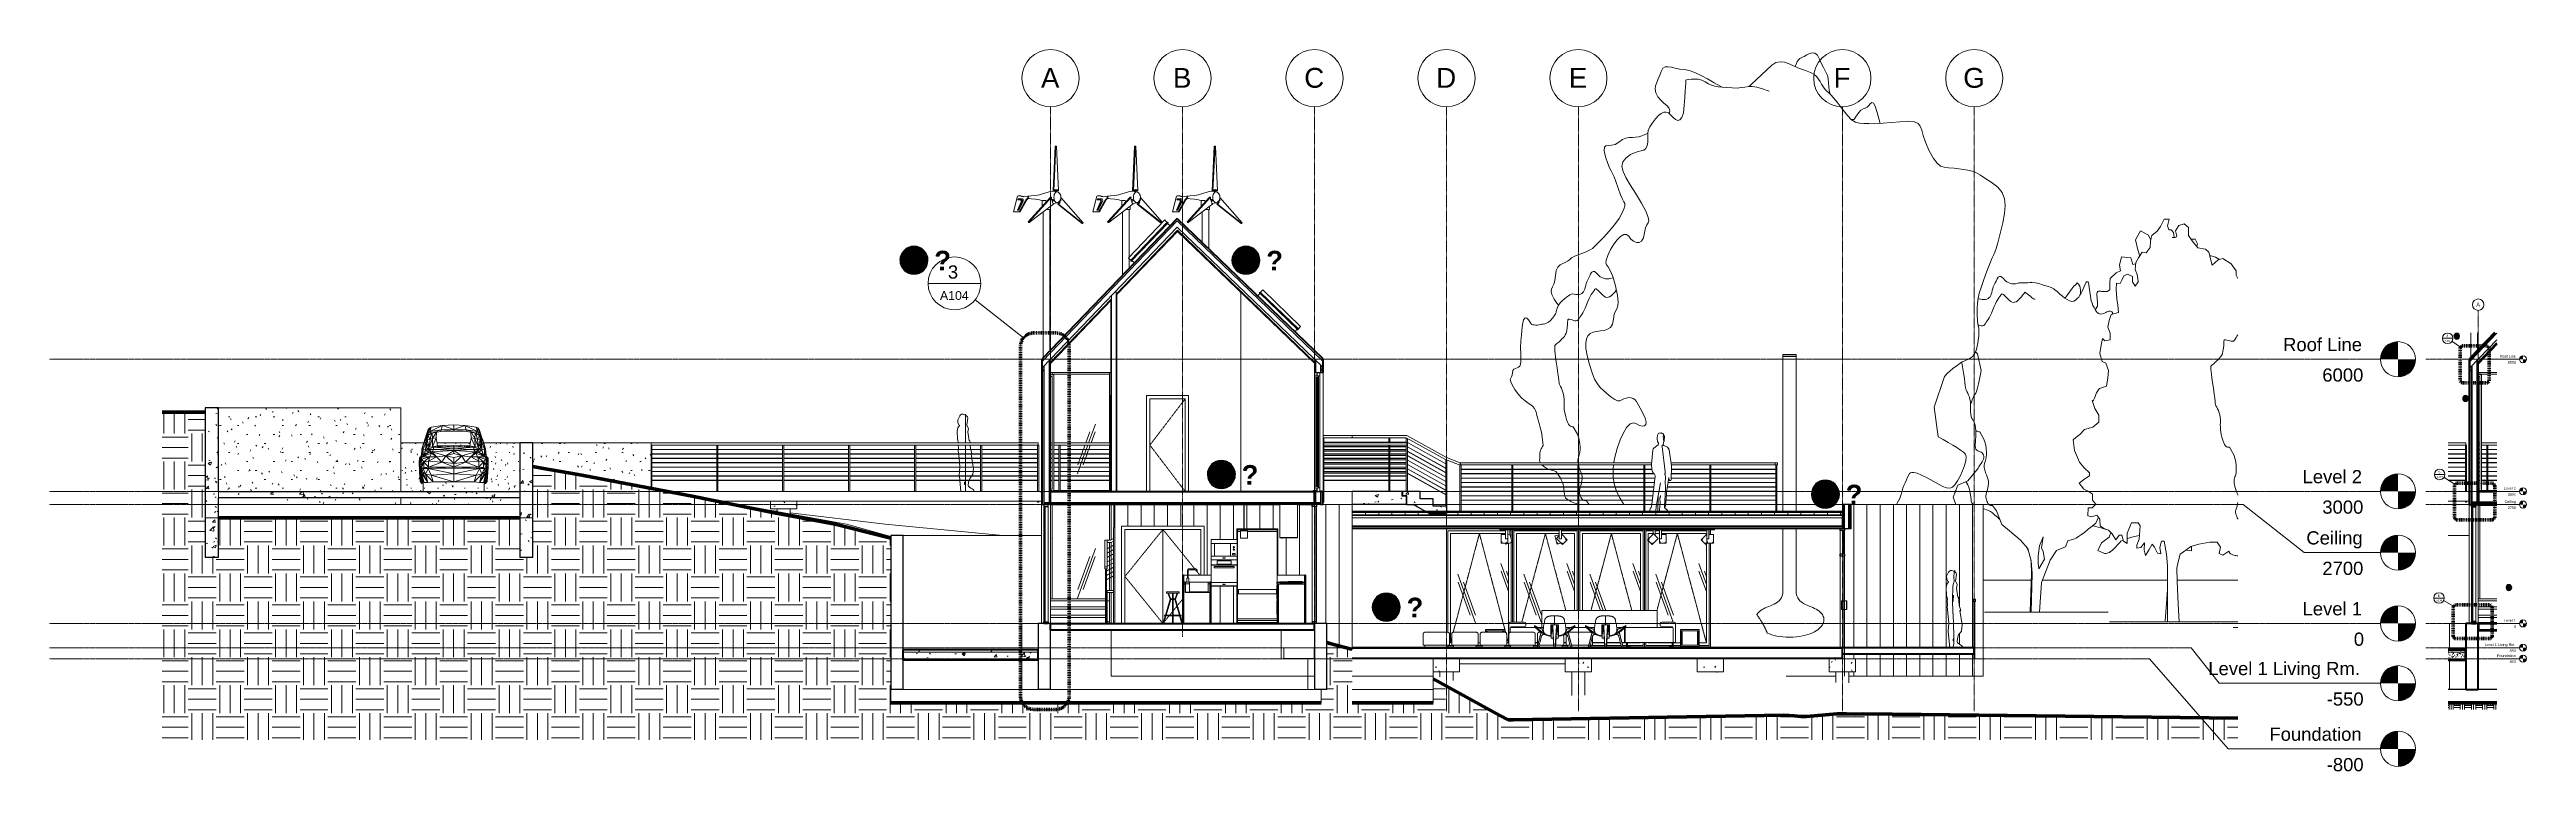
# Model space of a CAD drawing. Header units: millimetres. Extents: x -24070 to 93572, y -3360 to 13033.
# Drawn here: x 32607 to 88911, y -3360 to 13033 of the extents above; entities that cross this region are included whole.
import ezdxf

# ---------------------------------------------------------------- set-up
doc = ezdxf.new("R2010")
doc.units = ezdxf.units.MM
for name, pattern in [('Dash', [6.35, 3.175, -3.175]), ('Dash - Tight', [4.5, 3, -1.5]), ('Grid Line', [22.225, 12.7, -3.175, 3.175, -3.175])]:
    doc.linetypes.add(name, pattern=pattern)
for name, color, linetype, lineweight in [('A-ANNO-NOTE', 131, 'Continuous', 9), ('A-ANNO-SYMB', 150, 'Continuous', 9), ('A-CLNG', 13, 'Continuous', 9), ('A-DETL-GENF', 92, 'Continuous', 9), ('A-DOOR', 31, 'Continuous', 9), ('A-DOOR-FRAM', 31, 'Continuous', 9), ('A-FLOR', 192, 'Continuous', 9), ('A-FLOR-HRAL', 11, 'Continuous', 9), ('A-FLOR-LEVL', 51, 'Continuous', 9), ('A-FLOR-MCUT', 51, 'Continuous', 9), ('A-FLOR-PATT', 8, 'Continuous', 35), ('A-GENM', 13, 'Continuous', 9), ('A-GLAZ', 151, 'Continuous', 9), ('A-GLAZ-CURT', 52, 'Continuous', 9), ('A-GLAZ-CWMG', 51, 'Continuous', 9), ('A-ROOF', 132, 'Continuous', 9), ('A-ROOF-PATT', 132, 'Continuous', 35), ('A-WALL', 113, 'Continuous', 9), ('A-WALL-PATT', 111, 'Continuous', 9), ('C-BLDG-PADS', 91, 'Continuous', 9), ('C-TOPO', 7, 'Continuous', 9), ('E-LITE-EQPM', 33, 'Continuous', 9), ('I-FURN', 30, 'Continuous', 9), ('I-FURN-PNLS', 30, 'Continuous', 9), ('I-WALL', 2, 'Continuous', 9), ('L-PLNT', 71, 'Continuous', 9), ('L-SITE', 91, 'Continuous', 9), ('L-SITE-WALL', 31, 'Continuous', 9), ('P-SANR-FIXT', 6, 'Continuous', 9), ('Q-CASE', 31, 'Continuous', 9), ('Q-SPCQ', 91, 'Continuous', 9), ('S-FNDN', 32, 'Continuous', 9), ('S-GRID', 1, 'Continuous', 9), ('S-GRID-IDEN', 1, 'Continuous', 9), ('S-STRS', 31, 'Continuous', 9)]:
    doc.layers.add(name, color=color, linetype=linetype, lineweight=lineweight)
doc.styles.add('Arial', font='arial.ttf', dxfattribs={"height": 300})
doc.styles.add('Arial_1', font='arial.ttf', dxfattribs={"height": 450})
doc.styles.add('Arial_2', font='arial.ttf', dxfattribs={"height": 200})
doc.styles.add('Arial_3', font='arial.ttf', dxfattribs={"height": 60})
doc.styles.add('Arial_4', font='arial.ttf', dxfattribs={"height": 90})
doc.styles.add('Arial_5', font='arial.ttf', dxfattribs={"height": 40})
doc.styles.add('Arial_B', font='arialbd.ttf', dxfattribs={"height": 446.484375})
doc.styles.add('Arial_B_1', font='arialbd.ttf', dxfattribs={"height": 89.296875})
pattern_1 = [(90, (58619.97, 1850), (-300, 2e-14), [])]
pattern_2 = [(0, (58619.97, 1850), (812.8, 203.2), [33.528, -576.072, 33.528, -576.072, -3251.2]), (0, (58619.97, 1850), (812.8, 203.2), [-1219.2, 33.528, -1185.672, 33.528, -576.072, -1422.4]), (0, (58619.97, 1850), (812.8, 203.2), [-3048, 33.528, -372.872, 33.528, -982.472]), (120, (58924.77, 1951.6), (-582.3764, 602.3054), [33.528, -576.072, 33.528, -576.072, -3251.2]), (120, (58924.77, 1951.6), (-582.3764, 602.3054), [-1219.2, 33.528, -1185.672, 33.528, -576.072, -1422.4]), (120, (58924.77, 1951.6), (-582.3764, 602.3054), [-3048, 33.528, -372.872, 33.528, -982.472]), (240, (59026.37, 2358), (-230.4236, -805.5054), [33.528, -576.072, 33.528, -576.072, -3251.2]), (240, (59026.37, 2358), (-230.4236, -805.5054), [-1219.2, 33.528, -1185.672, 33.528, -576.072, -1422.4]), (240, (59026.37, 2358), (-230.4236, -805.5054), [-3048, 33.528, -372.872, 33.528, -982.472])]
pattern_3 = [(0, (58620, 1850), (635, 635), [635, -635]), (0, (58620, 2088.1), (635, 635), [635, -635]), (0, (58620, 2326.25), (635, 635), [635, -635]), (90, (58699.34, 2405.6), (-635, 635), [635, -635]), (90, (58937.5, 2405.6), (-635, 635), [635, -635]), (90, (59175.6, 2405.6), (-635, 635), [635, -635])]
pattern_4 = [(45, (58619.97, 1850), (-106.066, 106.066), [])]
pattern_5 = [(50, (58619.97, 1850), (728.737, -63.756), [76.2, -838.2]), (355, (58620, 1850), (-140.972, 764.228), [60.96, -670.56]), (100.451, (58680.7, 1844.7), (587.77, 700.467), [64.76, -712.36]), (46.184, (58620, 2053.2), (1084.316, -168.17), [114.3, -1257.3]), (96.636, (58710.3, 2039.2), (949.61, 989.71), [97.14, -1068.54]), (351.184, (58620, 2053.2), (949.62, 989.7), [91.44, -1005.84]), (21, (58721.57, 2002.4), (606.458, -409.06), [76.2, -838.2]), (326, (58721.6, 2002.4), (247.208, 736.753), [60.96, -670.56]), (71.451, (58772.1, 1968.3), (853.668, 327.685), [64.76, -712.36]), (37.5, (58619.97, 1850), (12.3547, 338.22), [33.528, -628.904, 33.528, -647.192, -673.1]), (37.5, (58619.97, 1850), (12.3547, 338.22), [-1343.152, 33.528, -639.572]), (7.5, (58619.97, 1850), (267.279, 400.722), [33.528, -354.584, 33.528, -613.664, -256.54]), (7.5, (58619.97, 1850), (267.279, 400.722), [-1035.304, 33.528, -223.012]), (327.5, (58393.4, 1850), (542.3633, -22.9153), [33.528, -220.472, 33.528, -758.952, -1051.56]), (327.5, (58393.4, 1850), (542.3633, -22.9153), [-1046.48, 33.528, -1018.032]), (317.5, (58291.8, 1850), (592.517, 101.707), [33.528, -296.672, 33.528, -492.76, -746.76]), (317.5, (58291.8, 1850), (592.517, 101.707), [-856.488, 33.528, -713.232])]
pattern_6 = [(70, (-2100.4, 2010), (-973.9, 248.05), [800, -2500]), (70, (-2108.4, 1810), (-973.9, 248.05), [1200, -2100]), (70, (-1978.4, 2010), (-973.9, 248.05), [800, -2500])]
pattern_7 = [(70, (-2100.4, 4840), (-973.9, 248.05), [800, -2500]), (70, (-2108.4, 4640), (-973.9, 248.05), [1200, -2100]), (70, (-1978.4, 4840), (-973.9, 248.05), [800, -2500])]
pattern_8 = [(0, (91074.57, 1850), (162.56, 40.64), [6.706, -115.214, 6.706, -115.214, -650.24]), (0, (91074.57, 1850), (162.56, 40.64), [-243.84, 6.706, -237.134, 6.706, -115.214, -284.48]), (0, (91074.57, 1850), (162.56, 40.64), [-609.6, 6.706, -74.574, 6.706, -196.494]), (120, (91135.53, 1870.32), (-116.47527, 120.4611), [6.706, -115.214, 6.706, -115.214, -650.24]), (120, (91135.53, 1870.32), (-116.47527, 120.4611), [-243.84, 6.706, -237.134, 6.706, -115.214, -284.48]), (120, (91135.53, 1870.32), (-116.47527, 120.4611), [-609.6, 6.706, -74.574, 6.706, -196.494]), (240, (91155.85, 1951.6), (-46.08473, -161.1011), [6.706, -115.214, 6.706, -115.214, -650.24]), (240, (91155.85, 1951.6), (-46.08473, -161.1011), [-243.84, 6.706, -237.134, 6.706, -115.214, -284.48]), (240, (91155.85, 1951.6), (-46.08473, -161.1011), [-609.6, 6.706, -74.574, 6.706, -196.494])]
pattern_9 = [(45, (91074.57, 1850), (-21.2132, 21.2132), [])]

msp = doc.modelspace()

# ---------------------------------------------------------------- texts
at = {"layer": 'A-ANNO-SYMB', "attachment_point": 1}
for s, insert, char_height, width, style in [('3', (53028, 8132), 300, 288.61, 'Arial'), ('A104', (52848, 7548), 200, 809.7, 'Arial_2'), ('A104', (87053, 6440), 40, 161.94, 'Arial_5'), ('4', (87089, 6557), 60, 57.72, 'Arial_3'), ('5', (86909, 3465), 60, 57.72, 'Arial_3'), ('A104', (86873, 3348), 40, 161.94, 'Arial_5'), ('6', (86893, 659), 60, 57.72, 'Arial_3'), ('A104', (86857, 543), 40, 161.94, 'Arial_5')]:
    msp.add_mtext(s, dxfattribs=dict(at, insert=insert, char_height=char_height, width=width, style=style))
at = {"layer": 'A-FLOR-LEVL', "attachment_point": 1}
for s, insert, char_height, width, style in [('Roof Line', (83379, 6484), 300, 2212.66, 'Arial'), ('6000', (84271, 5793), 300, 1154.43, 'Arial'), ('Roof Line', (88309, 6097), 60, 442.53, 'Arial_3'), ('6000', (88487, 5959), 60, 230.89, 'Arial_3'), ('Level 2', (83822, 3484), 300, 1675.53, 'Arial'), ('Level 2', (88397, 3097), 60, 335.11, 'Arial_3'), ('3000', (88487, 2959), 60, 230.89, 'Arial_3'), ('3000', (84271, 2793), 300, 1154.43, 'Arial'), ('Ceiling', (88414, 2797), 60, 314.26, 'Arial_3'), ('2700', (88487, 2659), 60, 230.89, 'Arial_3'), ('Ceiling', (83908, 2094), 300, 1571.31, 'Arial'), ('2700', (84271, 1402), 300, 1154.43, 'Arial'), ('Level 1', (83822, 484), 300, 1675.53, 'Arial'), ('Level 1', (88397, 97), 60, 335.11, 'Arial_3'), ('0', (84986, -207), 300, 288.61, 'Arial'), ('Level 1 Living Rm.', (87969, -453), 60, 854.6, 'Arial_3'), ('0', (88630, -41), 60, 57.72, 'Arial_3'), ('Level 1 Living Rm.', (81679, -874), 300, 4272.99, 'Arial'), ('Foundation', (88246, -703), 60, 517.89, 'Arial_3'), ('-550', (88507, -591), 60, 206.84, 'Arial_3'), ('-800', (88507, -841), 60, 206.84, 'Arial_3'), ('-550', (84371, -1566), 300, 1034.18, 'Arial'), ('Foundation', (83068, -2364), 300, 2589.45, 'Arial'), ('-800', (84371, -3056), 300, 1034.18, 'Arial')]:
    msp.add_mtext(s, dxfattribs=dict(at, insert=insert, char_height=char_height, width=width, style=style))
at = {"layer": 'S-GRID-IDEN', "attachment_point": 1}
for s, insert, char_height, width, style in [('A', (55144, 12616), 450, 513.08, 'Arial_1'), ('B', (58144, 12616), 450, 513.08, 'Arial_1'), ('C', (61128, 12616), 450, 553.16, 'Arial_1'), ('D', (64128, 12616), 450, 553.16, 'Arial_1'), ('E', (67144, 12616), 450, 513.08, 'Arial_1'), ('F', (73161, 12616), 450, 473, 'Arial_1'), ('G', (76108, 12616), 450, 601.27, 'Arial_1'), ('A', (87771, 7286), 90, 102.62, 'Arial_4')]:
    msp.add_mtext(s, dxfattribs=dict(at, insert=insert, char_height=char_height, width=width, style=style))

# ---------------------------------------------------------------- blocks, each defined once
blk = doc.blocks.new('Sink-Offset-Kohler-Vault-3823_4 - Steel-Stainless-NA-211807-Building Section')
at = {"layer": 'P-SANR-FIXT'}
for p, q in [((263, 938), (263, 941)), ((263, 941), (821, 941)), ((363, 938), (263, 938)), ((363, 938), (790, 938)), ((363, 719), (363, 938)), ((791, 719), (363, 719)), ((444, 711), (363, 719)), ((444, 711), (573, 711)), ((551, 704), (457, 704)), ((790, 719), (568, 710)), ((821, 938), (790, 938)), ((790, 938), (790, 719)), ((821, 941), (821, 938))]:
    blk.add_line(p, q, dxfattribs=at)
for centre, radius, start, end in [((468, 743), 40.4, 233.7159, 254.9114), ((424, 1082), 398, 288.5068, 291.153)]:
    blk.add_arc(centre, radius, start, end, dxfattribs=at)
blk = doc.blocks.new('Faucet-8inch_Reach-Kohler-Purist-7507 - Chrome-Polished_Chrome-CP-213558-Building Section')
at = {"layer": 'P-SANR-FIXT'}
for p, q in [((314, 1195), (314, 1035)), ((335, 1035), (335, 1195)), ((492, 1241), (360, 1241)), ((360, 1220), (492, 1220)), ((517, 1195), (517, 1185)), ((517, 1185), (538, 1185)), ((538, 1185), (538, 1195)), ((299, 945), (299, 942)), ((301, 945), (300, 945)), ((304, 1028), (304, 948)), ((309, 1029), (305, 1029)), ((344, 1029), (340, 1029)), ((345, 948), (345, 1028)), ((349, 945), (348, 945)), ((350, 942), (350, 945))]:
    blk.add_line(p, q, dxfattribs=at)
for centre, radius, start, end in [((360, 1195), 46, 90, 180), ((360, 1195), 25.4, 90, 180), ((492, 1195), 46, 360, 90), ((492, 1195), 25.5, 0, 90), ((300, 945), 0.816, 90, 180), ((300, 942), 0.764, 180, 270), ((301, 948), 3.14, 270, 360), ((305, 1028), 0.828, 90, 180), ((308, 1035), 5.59, 272.1536, 0), ((340, 1035), 5.76, 180, 270), ((344, 1028), 0.801, 0, 90), ((348, 948), 3.13, 180, 270), ((349, 945), 0.795, 0, 90), ((349, 942), 0.798, 270, 0)]:
    blk.add_arc(centre, radius, start, end, dxfattribs=at)
blk = doc.blocks.new('M_Wind Power Generator - 9 Meters High-397393-Building Section')
at = {"layer": 'L-SITE'}
for p, q in [((-2739, 9828), (-2693, 10841)), ((-2673, 10841), (-2719, 9828)), ((-2693, 10841), (-2673, 10841)), ((-2662, 10841), (-2673, 10841)), ((-2616, 9828), (-2662, 10841)), ((-3548, 9705), (-3642, 9348)), ((-3549, 9387), (-3467, 9572)), ((-3542, 9622), (-3534, 9647)), ((-3490, 9622), (-3542, 9622)), ((-3534, 9647), (-3446, 9647)), ((-3508, 9712), (-3531, 9712)), ((-3444, 9572), (-3526, 9387)), ((-3420, 9589), (-3521, 9387)), ((-3511, 9647), (-3519, 9622)), ((-3512, 9348), (-3367, 9607)), ((-3471, 9708), (-3494, 9708)), ((-3467, 9622), (-3490, 9622)), ((-3344, 9607), (-3489, 9348)), ((-3367, 9607), (-3344, 9607)), ((-3316, 9701), (-3285, 9707)), ((-3316, 9655), (-3316, 9701)), ((-3316, 9655), (-3285, 9649)), ((-3306, 9119), (-2795, 9679)), ((-3288, 9649), (-3291, 9650)), ((-3290, 9706), (-3287, 9706)), ((-2774, 9679), (-3286, 9119)), ((-3048, 9618), (-2984, 9601)), ((-2986, 9602), (-2986, 9470)), ((-2985, 9602), (-2948, 9602)), ((-2948, 9602), (-2913, 9602)), ((-2795, 9679), (-2774, 9679)), ((-2772, 9618), (-2762, 9628)), ((-2739, 9630), (-2770, 9602)), ((-2761, 9574), (-2730, 9602)), ((-2739, 9828), (-2719, 9828)), ((-2698, 9809), (-2698, 9849)), ((-2677, 9859), (-2677, 9805)), ((-2669, 9807), (-2633, 9798)), ((-2658, 9805), (-2658, 9859)), ((-2636, 9828), (-2616, 9828)), ((-2596, 9571), (-2604, 9579)), ((-2594, 9589), (-2575, 9571)), ((-2566, 9599), (-2578, 9611)), ((-2055, 9101), (-2561, 9676)), ((-3642, 9348), (-3512, 9348)), ((-3521, 9387), (-3549, 9387)), ((-3512, 9348), (-3489, 9348)), ((-3301, 9103), (-3306, 9119)), ((-3306, 9119), (-3286, 9119)), ((-3301, 9103), (-3281, 9103)), ((-3286, 9119), (-3281, 9103)), ((-3281, 9103), (-2724, 9527)), ((-2967, 9342), (-2967, 6030)), ((-2796, 9398), (-2893, 9398)), ((-2814, 6188), (-2814, 9398)), ((-2795, 9398), (-2795, 9472)), ((-2081, 9086), (-2633, 9525)), ((-2633, 9525), (-2613, 9525)), ((-2613, 9525), (-2061, 9086)), ((-2596, 9571), (-2575, 9571)), ((-2081, 9086), (-2061, 9086)), ((-2061, 9086), (-2055, 9101))]:
    blk.add_line(p, q, dxfattribs=at)
at = {"layer": 'L-SITE', "flags": 128}
for points in [[(-3048, 9737), (-3139, 9723), (-3240, 9711), (-3286, 9707)], [(-3048, 9618), (-3139, 9633), (-3240, 9644), (-3286, 9649)], [(-3048, 9737), (-2960, 9762), (-2876, 9791), (-2808, 9808), (-2755, 9814), (-2740, 9814)], [(-2679, 9809), (-2726, 9814), (-2740, 9814)], [(-2618, 9790), (-2613, 9786), (-2608, 9782), (-2603, 9777), (-2598, 9773), (-2594, 9768), (-2591, 9764), (-2587, 9760), (-2584, 9755), (-2581, 9751), (-2579, 9747), (-2577, 9743), (-2575, 9739), (-2573, 9735), (-2571, 9731), (-2569, 9727), (-2568, 9723), (-2567, 9720), (-2566, 9716), (-2565, 9712), (-2564, 9709), (-2563, 9705), (-2562, 9702), (-2562, 9699), (-2561, 9695), (-2561, 9692), (-2561, 9688), (-2560, 9685), (-2560, 9682), (-2560, 9678), (-2560, 9675), (-2560, 9672), (-2561, 9668), (-2561, 9665), (-2561, 9662), (-2562, 9658), (-2562, 9655), (-2563, 9651), (-2564, 9648), (-2564, 9644), (-2565, 9641), (-2566, 9637), (-2568, 9634), (-2569, 9630), (-2570, 9626), (-2572, 9622), (-2574, 9618), (-2576, 9614), (-2578, 9610), (-2580, 9606), (-2583, 9602), (-2586, 9597), (-2589, 9593), (-2593, 9589), (-2597, 9584), (-2601, 9580), (-2606, 9576), (-2611, 9571), (-2616, 9567), (-2618, 9565)], [(-2739, 9541), (-2691, 9544), (-2646, 9554), (-2633, 9558)]]:
    blk.add_lwpolyline(points, dxfattribs=at)
at = {"layer": 'L-SITE'}
for centre, major_axis, ratio, start_param, end_param in [((-3490, 9588), (0, 33.6), 0.798186, 4.206243, 6.283185), ((-3467, 9588), (0, 33.6), 0.798186, 4.206243, 6.283185), ((-3446, 9609), (0, 38.1), 0.798186, 4.153884, 6.283185), ((-3285, 9678), (0, 29), 0.602411, 0, 3.141593), ((-2683, 9654), (0, 154), 0.602411, 1.405315, 1.914491), ((-2688, 9669), (0, 154), 0.602411, 2.239393, 2.748568), ((-2668, 9678), (0, 128), 0.602411, 1.950667, 2.203217), ((-2647, 9678), (0, 122), 0.602411, 0, 3.141593), ((-2662, 9712), (0, 149), 0.602411, 0.167659, 0.683329), ((-2668, 9678), (0, 128), 0.602411, 0, 0.126275), ((-2668, 9678), (0, 128), 0.602411, 6.15691, 6.283185), ((-2673, 9712), (0, 149), 0.602411, 5.599857, 6.115527), ((-2693, 9712), (0, 149), 0.602411, 5.599857, 5.878824), ((-2647, 9678), (0, 122), 0.602411, 5.654867, 6.283185), ((-2647, 9678), (0, 122), 0.602411, 3.141593, 3.758666), ((-2652, 9653), (0, 154), 0.602411, 4.351241, 4.860417), ((-2667, 9668), (0, 154), 0.602411, 3.517164, 4.026339), ((-2647, 9668), (0, 154), 0.602411, 3.517164, 4.026339)]:
    blk.add_ellipse(centre, major_axis=major_axis, ratio=ratio, start_param=start_param, end_param=end_param, dxfattribs=at)
for points in [[(-3494, 9708), (-3530, 9714), (-3548, 9714), (-3548, 9705)], [(-3511, 9712), (-3502, 9713), (-3489, 9711), (-3471, 9708)], [(-3316, 9701), (-3379, 9687), (-3439, 9690), (-3494, 9708)], [(-3471, 9708), (-3453, 9702), (-3434, 9698), (-3414, 9695)], [(-3367, 9607), (-3356, 9622), (-3344, 9642), (-3316, 9655)], [(-3300, 9652), (-3323, 9639), (-3334, 9621), (-3344, 9607)], [(-2762, 9628), (-2758, 9629), (-2750, 9629), (-2743, 9630), (-2739, 9630)], [(-2677, 9805), (-2681, 9806), (-2687, 9807), (-2694, 9808), (-2698, 9809)]]:
    blk.add_open_spline(points, degree=3, dxfattribs=at)
blk.add_open_spline([(-2913, 9602), (-2909, 9598), (-2901, 9592), (-2892, 9585), (-2886, 9581), (-2885, 9580)], degree=3, knots=[-1, -1, -1, -1, -0.875, -0.75, -0.7141416, -0.7141416, -0.7141416, -0.7141416], dxfattribs=at)
blk = doc.blocks.new('M_Wind Power Generator - 9 Meters High-V31-Building Section')
at = {"layer": 'L-SITE'}
for p, q in [((-932, 9828), (-886, 10841)), ((-866, 10841), (-912, 9828)), ((-886, 10841), (-866, 10841)), ((-855, 10841), (-866, 10841)), ((-809, 9828), (-855, 10841)), ((-1741, 9705), (-1835, 9348)), ((-1741, 9387), (-1660, 9572)), ((-1735, 9622), (-1727, 9647)), ((-1683, 9622), (-1735, 9622)), ((-1727, 9647), (-1639, 9647)), ((-1701, 9712), (-1724, 9712)), ((-1637, 9572), (-1718, 9387)), ((-1613, 9589), (-1713, 9387)), ((-1704, 9647), (-1712, 9622)), ((-1705, 9348), (-1560, 9607)), ((-1664, 9708), (-1687, 9708)), ((-1660, 9622), (-1683, 9622)), ((-1537, 9607), (-1682, 9348)), ((-1560, 9607), (-1537, 9607)), ((-1509, 9701), (-1477, 9707)), ((-1509, 9655), (-1509, 9701)), ((-1509, 9655), (-1477, 9649)), ((-1499, 9119), (-987, 9679)), ((-1483, 9706), (-1480, 9706)), ((-1480, 9649), (-1483, 9650)), ((-967, 9679), (-1479, 9119)), ((-1241, 9618), (-1177, 9601)), ((-1179, 9602), (-1179, 9470)), ((-1178, 9602), (-1141, 9602)), ((-1141, 9602), (-1106, 9602)), ((-987, 9679), (-967, 9679)), ((-965, 9618), (-954, 9628)), ((-932, 9630), (-963, 9602)), ((-954, 9574), (-922, 9602)), ((-932, 9828), (-912, 9828)), ((-890, 9809), (-890, 9849)), ((-870, 9859), (-870, 9805)), ((-862, 9807), (-826, 9798)), ((-851, 9805), (-851, 9859)), ((-829, 9828), (-809, 9828)), ((-788, 9571), (-797, 9579)), ((-787, 9589), (-768, 9571)), ((-758, 9599), (-771, 9611)), ((-253, 9107), (-753, 9676)), ((-1835, 9348), (-1705, 9348)), ((-1713, 9387), (-1741, 9387)), ((-1705, 9348), (-1682, 9348)), ((-1494, 9103), (-1499, 9119)), ((-1499, 9119), (-1479, 9119)), ((-1494, 9103), (-1473, 9103)), ((-1479, 9119), (-1473, 9103)), ((-1473, 9103), (-916, 9527)), ((-1160, 9342), (-1160, 7909)), ((-989, 9398), (-1085, 9398)), ((-1007, 8323), (-1007, 9398)), ((-988, 9398), (-988, 9472)), ((-274, 9086), (-826, 9525)), ((-826, 9525), (-806, 9525)), ((-806, 9525), (-265, 9095)), ((-788, 9571), (-768, 9571)), ((-1007, 8067), (-1007, 8281))]:
    blk.add_line(p, q, dxfattribs=at)
at = {"layer": 'L-SITE', "flags": 128}
for points in [[(-1241, 9737), (-1332, 9723), (-1432, 9711), (-1478, 9707)], [(-1241, 9618), (-1332, 9633), (-1432, 9644), (-1478, 9649)], [(-1241, 9737), (-1153, 9762), (-1068, 9791), (-1001, 9808), (-948, 9814), (-932, 9814)], [(-872, 9809), (-919, 9814), (-932, 9814)], [(-811, 9790), (-806, 9786), (-800, 9782), (-795, 9777), (-791, 9773), (-787, 9768), (-783, 9764), (-780, 9760), (-777, 9755), (-774, 9751), (-772, 9747), (-769, 9743), (-767, 9739), (-765, 9735), (-764, 9731), (-762, 9727), (-761, 9723), (-760, 9720), (-758, 9716), (-757, 9712), (-757, 9709), (-756, 9705), (-755, 9702), (-755, 9699), (-754, 9695), (-754, 9692), (-753, 9688), (-753, 9685), (-753, 9682), (-753, 9678), (-753, 9675), (-753, 9672), (-753, 9668), (-754, 9665), (-754, 9662), (-754, 9658), (-755, 9655), (-756, 9651), (-756, 9648), (-757, 9644), (-758, 9641), (-759, 9637), (-760, 9634), (-762, 9630), (-763, 9626), (-765, 9622), (-767, 9618), (-769, 9614), (-771, 9610), (-773, 9606), (-776, 9602), (-779, 9597), (-782, 9593), (-786, 9589), (-790, 9584), (-794, 9580), (-798, 9576), (-804, 9571), (-809, 9567), (-811, 9565)], [(-932, 9541), (-884, 9544), (-838, 9554), (-826, 9558)]]:
    blk.add_lwpolyline(points, dxfattribs=at)
at = {"layer": 'L-SITE'}
for centre, major_axis, ratio, start_param, end_param in [((-1683, 9588), (0, 33.6), 0.798186, 4.206243, 6.283185), ((-1660, 9588), (0, 33.6), 0.798186, 4.206243, 6.283185), ((-1639, 9609), (0, 38.1), 0.798186, 4.153884, 6.283185), ((-1477, 9678), (0, 29), 0.602411, 0, 3.141593), ((-876, 9654), (0, 154), 0.602411, 1.405315, 1.914491), ((-881, 9669), (0, 154), 0.602411, 2.239393, 2.748568), ((-860, 9678), (0, 128), 0.602411, 1.950667, 2.203217), ((-840, 9678), (0, 122), 0.602411, 0, 3.141593), ((-855, 9712), (0, 149), 0.602411, 0.167659, 0.683329), ((-860, 9678), (0, 128), 0.602411, 0, 0.126275), ((-860, 9678), (0, 128), 0.602411, 6.15691, 6.283185), ((-866, 9712), (0, 149), 0.602411, 5.599857, 6.115527), ((-886, 9712), (0, 149), 0.602411, 5.599857, 5.878824), ((-840, 9678), (0, 122), 0.602411, 5.654867, 6.283185), ((-840, 9678), (0, 122), 0.602411, 3.141593, 3.758666), ((-845, 9653), (0, 154), 0.602411, 4.351241, 4.860417), ((-860, 9668), (0, 154), 0.602411, 3.517164, 4.026339), ((-840, 9668), (0, 154), 0.602411, 3.517164, 4.026339)]:
    blk.add_ellipse(centre, major_axis=major_axis, ratio=ratio, start_param=start_param, end_param=end_param, dxfattribs=at)
for points in [[(-1687, 9708), (-1723, 9714), (-1741, 9714), (-1741, 9705)], [(-1704, 9712), (-1695, 9713), (-1682, 9711), (-1664, 9708)], [(-1509, 9701), (-1572, 9687), (-1631, 9690), (-1687, 9708)], [(-1664, 9708), (-1645, 9702), (-1627, 9698), (-1607, 9695)], [(-1560, 9607), (-1549, 9622), (-1537, 9642), (-1509, 9655)], [(-1493, 9652), (-1516, 9639), (-1527, 9621), (-1537, 9607)], [(-954, 9628), (-951, 9629), (-943, 9629), (-936, 9630), (-932, 9630)], [(-870, 9805), (-873, 9806), (-880, 9807), (-887, 9808), (-890, 9809)]]:
    blk.add_open_spline(points, degree=3, dxfattribs=at)
blk.add_open_spline([(-1106, 9602), (-1102, 9598), (-1094, 9592), (-1084, 9585), (-1079, 9581), (-1078, 9580)], degree=3, knots=[-1, -1, -1, -1, -0.875, -0.75, -0.7141416, -0.7141416, -0.7141416, -0.7141416], dxfattribs=at)
blk = doc.blocks.new('Single-Flush - 800 x 2100-490150-Building Section')
at = {"layer": 'A-DOOR-FRAM'}
for p, q in [((-1369, 0), (-1369, 2180)), ((-1369, 2180), (-1339, 2180))]:
    blk.add_line(p, q, dxfattribs=at)
blk = doc.blocks.new('Entrance door - Entrance door-978910-Building Section')
at = {"layer": 'A-DOOR'}
for p, q in [((-2723, 5650), (-2798, 5650)), ((-2723, 5650), (-2723, 3010)), ((-2798, 5610), (-2763, 5610)), ((-2763, 3050), (-2763, 5610)), ((-2798, 3050), (-2763, 3050)), ((-2723, 3010), (-2768, 3010))]:
    blk.add_line(p, q, dxfattribs=at)
blk = doc.blocks.new('Single-Flush - 800 x 2100-235155-Building Section')
at = {"layer": 'A-DOOR-FRAM'}
for p, q in [((-1448, 3000), (-1448, 5180)), ((-1448, 5180), (-1418, 5180))]:
    blk.add_line(p, q, dxfattribs=at)
blk = doc.blocks.new('Single-Flush - 800 x 2100-V32-Building Section')
at = {"layer": 'A-DOOR', "linetype": 'Dash - Tight'}
for p in [(262, 5100), (262, 3000)]:
    blk.add_line(p, (-538, 4050), dxfattribs=at)
at = {"layer": 'A-DOOR-FRAM'}
for p, q in [((-618, 5180), (-618, 3000)), ((342, 5180), (-618, 5180)), ((-538, 3000), (-538, 5100)), ((-538, 5100), (262, 5100)), ((262, 5100), (262, 3000)), ((342, 3000), (342, 5180))]:
    blk.add_line(p, q, dxfattribs=at)
blk = doc.blocks.new('Single Window - Standard-850328-Building Section')
at = {"layer": 'A-GLAZ'}
for p, q in [((3234, 5650), (3264, 5650)), ((3234, 5650), (3234, 5590)), ((3264, 5650), (3264, 5620)), ((3294, 5590), (3234, 5590)), ((3234, 5590), (3234, 3110)), ((3264, 5620), (3294, 5620)), ((3294, 5620), (3294, 5590)), ((3294, 3110), (3294, 5590)), ((3324, 5620), (3324, 3080)), ((3172, 3020), (3264, 3020)), ((3172, 3020), (3172, 3005)), ((3264, 3005), (3172, 3005)), ((3294, 3110), (3234, 3110)), ((3234, 3050), (3234, 3110)), ((3234, 3050), (3264, 3050)), ((3264, 3080), (3294, 3080)), ((3264, 3080), (3264, 3050)), ((3264, 3020), (3264, 3005)), ((3294, 3110), (3294, 3080)), ((3324, 3018), (3324, 3020)), ((3334, 3020), (3324, 3020)), ((3333, 3018), (3324, 3018)), ((3432, 2998), (3333, 3018)), ((3334, 3020), (3434, 3000)), ((3432, 2990), (3432, 2998)), ((3434, 2990), (3432, 2990)), ((3434, 3000), (3434, 2990))]:
    blk.add_line(p, q, dxfattribs=at)
at = {"layer": 'A-GLAZ', "lineweight": 18}
for p, q in [((3264, 5700), (3264, 5620)), ((3264, 5700), (3324, 5700)), ((3324, 5700), (3324, 5620)), ((3249, 5590), (3249, 3110)), ((3249, 5590), (3279, 5590)), ((3264, 5620), (3324, 5620)), ((3264, 5590), (3264, 3110)), ((3279, 3110), (3279, 5590)), ((3249, 3110), (3279, 3110)), ((3264, 3000), (3264, 3080)), ((3264, 3080), (3324, 3080)), ((3264, 3000), (3324, 3000)), ((3324, 3000), (3324, 3080))]:
    blk.add_line(p, q, dxfattribs=at)
blk = doc.blocks.new('M_Skylight - 1180 x 1170mm-507058-Building Section')
at = {"layer": 'A-GLAZ'}
for p, q in [((-1028, 8301), (-200, 9163)), ((-973, 8249), (-145, 9110)), ((-969, 8224), (-120, 9106)), ((-962, 8225), (-121, 9100)), ((-200, 9163), (-181, 9145)), ((-181, 9145), (-145, 9110)), ((-145, 9110), (-120, 9106)), ((-80, 9030), (-136, 9084)), ((-120, 9106), (-121, 9100)), ((-1028, 8301), (-1010, 8284)), ((-1010, 8284), (-973, 8249)), ((-973, 8249), (-969, 8224)), ((-969, 8224), (-962, 8225)), ((-891, 8187), (-947, 8241))]:
    blk.add_line(p, q, dxfattribs=at)
blk = doc.blocks.new('M_Skylight - 1180 x 1170mm-V33-Building Section')
at = {"layer": 'A-GLAZ'}
for p, q in [((1966, 7493), (1913, 7437)), ((1974, 7519), (1949, 7514)), ((1949, 7514), (2832, 6665)), ((1949, 7514), (1950, 7508)), ((1950, 7508), (2825, 6666)), ((2009, 7556), (1974, 7519)), ((1974, 7519), (2836, 6690)), ((2027, 7574), (2009, 7556)), ((2027, 7574), (2888, 6745)), ((2756, 6626), (2810, 6681)), ((2825, 6666), (2832, 6665)), ((2832, 6665), (2836, 6690)), ((2836, 6690), (2871, 6727)), ((2871, 6727), (2888, 6745))]:
    blk.add_line(p, q, dxfattribs=at)
blk = doc.blocks.new('Single Window - Standard-818875-Building Section')
at = {"layer": 'A-GLAZ'}
for p, q in [((-3000, 3006), (-3030, 3000)), ((-3030, 3000), (-3030, 2990)), ((-3030, 2990), (-3028, 2990)), ((-3028, 2998), (-3000, 3004)), ((-3028, 2990), (-3028, 2998)), ((-2768, 3020), (-2798, 3020)), ((-2798, 3005), (-2768, 3005)), ((-2768, 3005), (-2768, 3020))]:
    blk.add_line(p, q, dxfattribs=at)
blk = doc.blocks.new('M_Wind Power Generator - 9 Meters High-V34-Building Section')
at = {"layer": 'L-SITE'}
for p, q in [((875, 9828), (921, 10841)), ((942, 10841), (895, 9828)), ((921, 10841), (942, 10841)), ((952, 10841), (942, 10841)), ((998, 9828), (952, 10841)), ((66, 9705), (-28, 9348)), ((66, 9387), (148, 9572)), ((73, 9622), (80, 9647)), ((124, 9622), (73, 9622)), ((80, 9647), (169, 9647)), ((106, 9712), (84, 9712)), ((171, 9572), (89, 9387)), ((194, 9589), (94, 9387)), ((103, 9647), (96, 9622)), ((102, 9348), (247, 9607)), ((143, 9708), (120, 9708)), ((147, 9622), (124, 9622)), ((270, 9607), (125, 9348)), ((247, 9607), (270, 9607)), ((298, 9701), (330, 9707)), ((298, 9655), (298, 9701)), ((298, 9655), (330, 9649)), ((308, 9119), (820, 9679)), ((324, 9706), (327, 9706)), ((327, 9649), (324, 9650)), ((840, 9679), (329, 9119)), ((567, 9618), (630, 9601)), ((629, 9602), (629, 9470)), ((629, 9602), (667, 9602)), ((667, 9602), (701, 9602)), ((820, 9679), (840, 9679)), ((842, 9618), (853, 9628)), ((875, 9630), (844, 9602)), ((854, 9574), (885, 9602)), ((875, 9828), (895, 9828)), ((917, 9809), (917, 9849)), ((937, 9859), (937, 9805)), ((945, 9807), (981, 9798)), ((957, 9805), (957, 9859)), ((978, 9828), (998, 9828)), ((1019, 9571), (1010, 9579)), ((1020, 9589), (1039, 9571)), ((1049, 9599), (1036, 9611)), ((1559, 9101), (1054, 9676)), ((-28, 9348), (102, 9348)), ((94, 9387), (66, 9387)), ((102, 9348), (125, 9348)), ((314, 9103), (308, 9119)), ((308, 9119), (329, 9119)), ((314, 9103), (334, 9103)), ((329, 9119), (334, 9103)), ((334, 9103), (891, 9527)), ((648, 9342), (648, 8654)), ((818, 9398), (722, 9398)), ((800, 8507), (800, 9398)), ((819, 9398), (819, 9472)), ((1533, 9086), (981, 9525)), ((981, 9525), (1001, 9525)), ((1001, 9525), (1554, 9086)), ((1019, 9571), (1039, 9571)), ((1533, 9086), (1554, 9086)), ((1554, 9086), (1559, 9101))]:
    blk.add_line(p, q, dxfattribs=at)
at = {"layer": 'L-SITE', "flags": 128}
for points in [[(567, 9737), (475, 9723), (375, 9711), (329, 9707)], [(567, 9618), (475, 9633), (375, 9644), (329, 9649)], [(567, 9737), (654, 9762), (739, 9791), (806, 9808), (859, 9814), (875, 9814)], [(935, 9809), (889, 9814), (875, 9814)], [(996, 9790), (1002, 9786), (1007, 9782), (1012, 9777), (1016, 9773), (1020, 9768), (1024, 9764), (1027, 9760), (1030, 9755), (1033, 9751), (1036, 9747), (1038, 9743), (1040, 9739), (1042, 9735), (1044, 9731), (1045, 9727), (1046, 9723), (1048, 9720), (1049, 9716), (1050, 9712), (1051, 9709), (1051, 9705), (1052, 9702), (1053, 9699), (1053, 9695), (1053, 9692), (1054, 9688), (1054, 9685), (1054, 9682), (1054, 9678), (1054, 9675), (1054, 9672), (1054, 9668), (1054, 9665), (1053, 9662), (1053, 9658), (1052, 9655), (1052, 9651), (1051, 9648), (1050, 9644), (1049, 9641), (1048, 9637), (1047, 9634), (1046, 9630), (1044, 9626), (1042, 9622), (1041, 9618), (1039, 9614), (1036, 9610), (1034, 9606), (1031, 9602), (1028, 9597), (1025, 9593), (1022, 9589), (1018, 9584), (1013, 9580), (1009, 9576), (1004, 9571), (998, 9567), (996, 9565)], [(876, 9541), (923, 9544), (969, 9554), (981, 9558)]]:
    blk.add_lwpolyline(points, dxfattribs=at)
at = {"layer": 'L-SITE'}
for centre, major_axis, ratio, start_param, end_param in [((124, 9588), (0, 33.6), 0.798186, 4.206243, 6.283185), ((147, 9588), (0, 33.6), 0.798186, 4.206243, 6.283185), ((169, 9609), (0, 38.1), 0.798186, 4.153884, 6.283185), ((330, 9678), (0, 29), 0.602411, 0.349164, 3.141593), ((330, 9678), (0, 29), 0.602411, 0, 0.349066), ((931, 9654), (0, 154), 0.602411, 1.405315, 1.914491), ((926, 9669), (0, 154), 0.602411, 2.239393, 2.748568), ((947, 9678), (0, 128), 0.602411, 1.950667, 2.203217), ((967, 9678), (0, 122), 0.602411, 0, 3.141593), ((952, 9712), (0, 149), 0.602411, 0.167659, 0.683329), ((947, 9678), (0, 128), 0.602411, 0, 0.126275), ((947, 9678), (0, 128), 0.602411, 6.15691, 6.283185), ((942, 9712), (0, 149), 0.602411, 5.599857, 6.115527), ((921, 9712), (0, 149), 0.602411, 5.599857, 5.878824), ((967, 9678), (0, 122), 0.602411, 5.654867, 6.283185), ((967, 9678), (0, 122), 0.602411, 3.141593, 3.758666), ((962, 9653), (0, 154), 0.602411, 4.351241, 4.860417), ((947, 9668), (0, 154), 0.602411, 3.517164, 4.026339), ((967, 9668), (0, 154), 0.602411, 3.517164, 4.026339)]:
    blk.add_ellipse(centre, major_axis=major_axis, ratio=ratio, start_param=start_param, end_param=end_param, dxfattribs=at)
for points in [[(120, 9708), (84, 9714), (66, 9714), (66, 9705)], [(103, 9712), (112, 9713), (125, 9711), (143, 9708)], [(298, 9701), (235, 9687), (176, 9690), (120, 9708)], [(143, 9708), (162, 9702), (181, 9698), (200, 9695)], [(247, 9607), (258, 9622), (270, 9642), (298, 9655)], [(315, 9652), (291, 9639), (280, 9621), (270, 9607)], [(853, 9628), (857, 9629), (864, 9629), (872, 9630), (875, 9630)], [(937, 9805), (934, 9806), (927, 9807), (920, 9808), (917, 9809)]]:
    blk.add_open_spline(points, degree=3, dxfattribs=at)
blk.add_open_spline([(701, 9602), (705, 9598), (713, 9592), (723, 9585), (728, 9581), (730, 9580)], degree=3, knots=[-1, -1, -1, -1, -0.875, -0.75, -0.7141416, -0.7141416, -0.7141416, -0.7141416], dxfattribs=at)
blk = doc.blocks.new('Railing - 25mm-490134-Building Section')
at = {"layer": 'A-FLOR-HRAL'}
for p, q in [((18214, -797), (18214, -550)), ((18189, -700), (18189, -797)), ((18189, -797), (18214, -797))]:
    blk.add_line(p, q, dxfattribs=at)
blk = doc.blocks.new('Railing - 25mm-489599-Building Section')
at = {"layer": 'A-FLOR-HRAL'}
for p, q in [((18189, 500), (18189, -550)), ((18214, -550), (18214, 500)), ((18202, -550), (18214, -550))]:
    blk.add_line(p, q, dxfattribs=at)
blk = doc.blocks.new('Railing - Railing-566589-Building Section')
at = {"layer": 'A-FLOR-HRAL', "lineweight": 18}
for p, q in [((18177, 550), (18177, 500)), ((18177, 550), (18227, 550)), ((18177, 500), (18227, 500)), ((18227, 500), (18227, 550))]:
    blk.add_line(p, q, dxfattribs=at)
for centre, start, end in [((18202, 400), 0, 180), ((18202, 400), 180, 0), ((18202, 300), 0, 180), ((18202, 300), 180, 0), ((18202, 200), 0, 180), ((18202, 200), 180, 0), ((18202, 100), 0, 180), ((18202, 100), 180, 360), ((18202, 0), 0, 180), ((18202, 0), 180, 360), ((18202, -100), 0, 180), ((18202, -100), 180, 360), ((18202, -200), 0, 180), ((18202, -200), 180, 0), ((18202, -300), 0, 180), ((18202, -300), 180, 0)]:
    blk.add_arc(centre, 1.59, start, end, dxfattribs=at)
for name in ['Railing - 25mm-489599-Building Section', 'Railing - 25mm-490134-Building Section']:
    blk.add_blockref(name, (0, 0))
blk = doc.blocks.new('Railing - 25mm-V35-Building Section')
at = {"layer": 'A-FLOR-HRAL'}
for p, q in [((-2605, 3000), (-2605, 4050)), ((-2580, 4050), (-2580, 3000))]:
    blk.add_line(p, q, dxfattribs=at)
blk = doc.blocks.new('Railing - Railing-567888-Building Section')
at = {"layer": 'A-FLOR-HRAL'}
for p, q in [((-2763, 3952), (-2798, 3952)), ((-2798, 3948), (-2763, 3948)), ((-2605, 3952), (-2723, 3952)), ((-2723, 3948), (-2605, 3948)), ((-1448, 3952), (-2580, 3952)), ((-2580, 3948), (-1448, 3948)), ((-2763, 3852), (-2798, 3852)), ((-2798, 3848), (-2763, 3848)), ((-2763, 3752), (-2798, 3752)), ((-2798, 3748), (-2763, 3748)), ((-2763, 3652), (-2798, 3652)), ((-2798, 3648), (-2763, 3648)), ((-2763, 3552), (-2798, 3552)), ((-2798, 3548), (-2763, 3548)), ((-2763, 3452), (-2798, 3452)), ((-2798, 3448), (-2763, 3448)), ((-2605, 3852), (-2723, 3852)), ((-2723, 3848), (-2605, 3848)), ((-2605, 3752), (-2723, 3752)), ((-2723, 3748), (-2605, 3748)), ((-2605, 3652), (-2723, 3652)), ((-2723, 3648), (-2605, 3648)), ((-2605, 3552), (-2723, 3552)), ((-2723, 3548), (-2605, 3548)), ((-2605, 3452), (-2723, 3452)), ((-2723, 3448), (-2605, 3448)), ((-1448, 3852), (-2580, 3852)), ((-2580, 3848), (-1448, 3848)), ((-1448, 3752), (-2580, 3752)), ((-2580, 3748), (-1448, 3748)), ((-1448, 3652), (-2580, 3652)), ((-2580, 3648), (-1448, 3648)), ((-1448, 3552), (-2580, 3552)), ((-2580, 3548), (-1448, 3548)), ((-1448, 3452), (-2580, 3452)), ((-2580, 3448), (-1448, 3448)), ((-2763, 3352), (-2798, 3352)), ((-2798, 3348), (-2763, 3348)), ((-2763, 3252), (-2798, 3252)), ((-2798, 3248), (-2763, 3248)), ((-2605, 3352), (-2723, 3352)), ((-2723, 3348), (-2605, 3348)), ((-2605, 3252), (-2723, 3252)), ((-2723, 3248), (-2605, 3248)), ((-1448, 3352), (-2580, 3352)), ((-2580, 3348), (-1448, 3348)), ((-1448, 3252), (-2580, 3252)), ((-2580, 3248), (-1448, 3248))]:
    blk.add_line(p, q, dxfattribs=at)
blk.add_blockref('Railing - 25mm-V35-Building Section', (0, 0))
blk = doc.blocks.new('Top Rail Type - Top Rail_Internal_-568015-Building Section')
at = {"layer": 'A-FLOR-HRAL'}
for p, q in [((-2763, 4100), (-2798, 4100)), ((-2798, 4050), (-2763, 4050)), ((-1448, 4100), (-2723, 4100)), ((-2723, 4050), (-1448, 4050))]:
    blk.add_line(p, q, dxfattribs=at)
blk = doc.blocks.new('Railing - 25mm-V36-Building Section')
at = {"layer": 'A-FLOR-HRAL'}
for p, q in [((-1547, 1237), (-1547, 0)), ((-1522, 1237), (-1547, 1237)), ((-1522, 0), (-1522, 1237))]:
    blk.add_line(p, q, dxfattribs=at)
blk = doc.blocks.new('Railing - Railing-665712-Building Section')
at = {"layer": 'A-FLOR-HRAL'}
for p, q in [((-1369, 1778), (-1509, 1702)), ((-1509, 1698), (-1369, 1774)), ((-1369, 1278), (-1522, 1195)), ((-1522, 1191), (-1369, 1274)), ((-1369, 1178), (-1522, 1095)), ((-1522, 1091), (-1369, 1174)), ((-1369, 1678), (-1509, 1602)), ((-1509, 1598), (-1369, 1674)), ((-1369, 1578), (-1509, 1502)), ((-1509, 1498), (-1369, 1574)), ((-1369, 1478), (-1509, 1402)), ((-1509, 1398), (-1369, 1474)), ((-1369, 1378), (-1509, 1302)), ((-1509, 1298), (-1369, 1374)), ((-1369, 1078), (-1522, 995)), ((-1522, 991), (-1369, 1074))]:
    blk.add_line(p, q, dxfattribs=at)
blk.add_blockref('Railing - 25mm-V36-Building Section', (0, 0))
blk = doc.blocks.new('Top Rail Type - Top Rail_Internal_-665843-Building Section')
at = {"layer": 'A-FLOR-HRAL'}
for p, q in [((-1559, 1288), (-1559, 1891)), ((-1509, 1891), (-1559, 1891)), ((-1509, 1891), (-1509, 1288)), ((-1434, 1891), (-1509, 1891)), ((-1421, 1841), (-1509, 1841)), ((-1369, 1926), (-1434, 1891)), ((-1369, 1869), (-1421, 1841)), ((-1559, 1288), (-1559, 1238)), ((-1509, 1288), (-1559, 1288)), ((-1559, 1238), (-1547, 1238)), ((-1522, 1238), (-1509, 1238)), ((-1509, 1238), (-1509, 1288))]:
    blk.add_line(p, q, dxfattribs=at)
blk = doc.blocks.new('Miele Built-in Rangehood DA 2210 - Rangehood DA-2210-678974-Building Section')
at = {"layer": 'Q-SPCQ'}
for p, q in [((2415, 1945), (2415, 1950)), ((2415, 1950), (2817, 1950)), ((2415, 1945), (2817, 1945)), ((2450, 1945), (2450, 1940)), ((2450, 1945), (2450, 1940)), ((2450, 1945), (2450, 1940)), ((2450, 1945), (2450, 1940)), ((2450, 1945), (2450, 1940)), ((2450, 1945), (2450, 1940)), ((2450, 1940), (2450, 1940)), ((2450, 1940), (2450, 1940)), ((2450, 1940), (2450, 1940)), ((2465, 1940), (2450, 1940)), ((2450, 1940), (2450, 1940)), ((2450, 1940), (2450, 1940)), ((2479, 1940), (2465, 1940)), ((2479, 1940), (2479, 1940)), ((2479, 1940), (2479, 1940)), ((2479, 1940), (2479, 1940)), ((2479, 1940), (2479, 1940)), ((2479, 1940), (2479, 1940)), ((2480, 1940), (2480, 1945)), ((2480, 1940), (2480, 1945)), ((2480, 1940), (2480, 1945)), ((2480, 1940), (2480, 1945)), ((2480, 1940), (2480, 1945)), ((2480, 1940), (2480, 1945)), ((2817, 1950), (2817, 1945))]:
    blk.add_line(p, q, dxfattribs=at)
blk = doc.blocks.new('Miele Induction Cooktop KM 6350 LPT - Miele Induction Cooktop 6350 LPT-680524-Building Section')
at = {"layer": 'A-GENM', "lineweight": 25}
for p, q in [((2415, 947), (2418, 947)), ((2415, 947), (2415, 944)), ((2415, 944), (2418, 944)), ((2415, 944), (2602, 944)), ((2415, 944), (2415, 941)), ((2415, 941), (2602, 941)), ((2418, 947), (2418, 944)), ((2423, 941), (2921, 941)), ((2423, 941), (2423, 926)), ((2921, 926), (2423, 926)), ((2607, 944), (2602, 944)), ((2602, 944), (2602, 941)), ((2602, 944), (2602, 941)), ((2607, 941), (2602, 941)), ((2607, 944), (2607, 941)), ((2891, 944), (2607, 944)), ((2607, 944), (2607, 941)), ((2607, 941), (2891, 941)), ((2890, 944), (2896, 944)), ((2890, 944), (2890, 941)), ((2890, 941), (2896, 941)), ((2891, 944), (2891, 941)), ((2896, 944), (2896, 941)), ((2929, 944), (2896, 944)), ((2896, 944), (2896, 941)), ((2929, 941), (2896, 941)), ((2921, 941), (2921, 926)), ((2929, 947), (2926, 947)), ((2926, 947), (2926, 944)), ((2929, 944), (2926, 944)), ((2929, 947), (2929, 944)), ((2929, 944), (2929, 941))]:
    blk.add_line(p, q, dxfattribs=at)
at = {"layer": 'A-GENM'}
for p, q in [((2419, 947), (2418, 947)), ((2418, 947), (2422, 947)), ((2422, 947), (2740, 947)), ((2599, 944), (2599, 941)), ((2604, 944), (2604, 941)), ((2739, 944), (2739, 947)), ((2740, 947), (2741, 947)), ((2740, 947), (2741, 947)), ((2740, 944), (2740, 947)), ((2740, 944), (2740, 947)), ((2741, 947), (2747, 947)), ((2741, 944), (2741, 947)), ((2741, 944), (2741, 947)), ((2747, 947), (2748, 947)), ((2747, 947), (2748, 947)), ((2747, 944), (2747, 947)), ((2747, 944), (2747, 947)), ((2748, 947), (2748, 947)), ((2748, 947), (2748, 947)), ((2748, 944), (2748, 947)), ((2748, 944), (2748, 947)), ((2748, 947), (2922, 947)), ((2749, 944), (2749, 947)), ((2749, 944), (2749, 947)), ((2894, 941), (2894, 944)), ((2899, 941), (2899, 944)), ((2922, 947), (2926, 947)), ((2926, 947), (2925, 947))]:
    blk.add_line(p, q, dxfattribs=at)
blk = doc.blocks.new('Miele MasterCool KF 1911 Vi - Miele Fridge_Freezer KF 1911 Vi-684776-Building Section')
at = {"layer": 'Q-SPCQ'}
for p, q in [((1456, 2127), (1456, 2090)), ((1601, 2127), (1456, 2127)), ((1456, 2090), (1456, 773)), ((1525, 2090), (1456, 2090)), ((1537, 2112), (1531, 2112)), ((1531, 2112), (1531, 2111)), ((1531, 2111), (1532, 2111)), ((1532, 2105), (1531, 2105)), ((1531, 2105), (1531, 2104)), ((1531, 2104), (1535, 2104)), ((1532, 2111), (1532, 2105)), ((1534, 2105), (1534, 2109)), ((1534, 2109), (1538, 2104)), ((1535, 2105), (1534, 2105)), ((1535, 2104), (1535, 2105)), ((1539, 2109), (1537, 2112)), ((1538, 2104), (1541, 2109)), ((1542, 2112), (1539, 2109)), ((1541, 2105), (1540, 2105)), ((1540, 2105), (1540, 2104)), ((1540, 2104), (1547, 2104)), ((1541, 2109), (1541, 2105)), ((1547, 2112), (1542, 2112)), ((1546, 2105), (1546, 2111)), ((1546, 2111), (1547, 2111)), ((1547, 2105), (1546, 2105)), ((1547, 2111), (1547, 2112)), ((1547, 2104), (1547, 2105)), ((1553, 2110), (1548, 2110)), ((1548, 2110), (1548, 2109)), ((1548, 2109), (1549, 2109)), ((1549, 2105), (1548, 2105)), ((1548, 2105), (1548, 2104)), ((1548, 2104), (1554, 2104)), ((1549, 2109), (1549, 2105)), ((1552, 2113), (1550, 2112)), ((1550, 2110), (1553, 2112)), ((1550, 2112), (1550, 2110)), ((1553, 2112), (1552, 2113)), ((1553, 2105), (1553, 2110)), ((1554, 2105), (1553, 2105)), ((1554, 2104), (1554, 2105)), ((1559, 2108), (1559, 2109)), ((1560, 2108), (1559, 2108)), ((1559, 2106), (1559, 2107)), ((1559, 2107), (1564, 2107)), ((1560, 2109), (1560, 2108)), ((1564, 2106), (1561, 2106)), ((1571, 2112), (1565, 2112)), ((1565, 2112), (1565, 2111)), ((1565, 2111), (1566, 2111)), ((1566, 2105), (1565, 2105)), ((1565, 2105), (1565, 2104)), ((1565, 2104), (1572, 2104)), ((1566, 2111), (1566, 2105)), ((1571, 2105), (1571, 2112)), ((1572, 2105), (1571, 2105)), ((1572, 2104), (1572, 2105)), ((1577, 2108), (1577, 2109)), ((1578, 2108), (1577, 2108)), ((1577, 2106), (1577, 2107)), ((1577, 2107), (1582, 2107)), ((1578, 2109), (1578, 2108)), ((1582, 2106), (1580, 2106)), ((2358, 2127), (1603, 2127)), ((2358, 2090), (1678, 2090)), ((2358, 2090), (2358, 2127)), ((2358, 1100), (2358, 2090)), ((1456, 773), (2352, 773)), ((1456, 773), (1456, 672)), ((2352, 672), (1456, 672)), ((1456, 672), (1456, 102)), ((1475, 672), (1475, 773)), ((1475, 672), (1475, 773)), ((2339, 773), (2339, 672)), ((2339, 773), (2339, 672)), ((1456, 102), (2352, 102)), ((1456, 64), (1456, 102)), ((1456, 25), (1456, 64)), ((2351, 64), (1456, 64)), ((1456, 25), (2351, 25)), ((1489, 8), (1498, 8)), ((1489, 8), (1489, 0)), ((1496, 25), (1496, 8)), ((1498, 8), (1515, 8)), ((1498, 0), (1498, 8)), ((1515, 8), (1524, 8)), ((1515, 0), (1515, 8)), ((1516, 8), (1516, 25)), ((1524, 0), (1524, 8)), ((2289, 8), (2298, 8)), ((2289, 0), (2289, 8)), ((2297, 25), (2297, 8)), ((2298, 8), (2315, 8)), ((2298, 0), (2298, 8)), ((2315, 8), (2324, 8)), ((2315, 0), (2315, 8)), ((2317, 8), (2317, 25)), ((2324, 8), (2324, 0))]:
    blk.add_line(p, q, dxfattribs=at)
at = {"layer": 'Q-SPCQ', "flags": 128}
for points in [[(1564, 2107), (1564, 2107), (1564, 2108), (1563, 2109), (1562, 2110), (1561, 2110), (1560, 2110), (1559, 2111), (1558, 2110), (1557, 2110), (1556, 2110), (1556, 2109), (1555, 2108), (1555, 2107), (1555, 2107)], [(1582, 2107), (1582, 2107), (1582, 2108), (1581, 2109), (1581, 2110), (1580, 2110), (1579, 2110), (1578, 2111), (1577, 2110), (1576, 2110), (1575, 2110), (1574, 2109), (1573, 2108), (1573, 2107), (1573, 2107)]]:
    blk.add_lwpolyline(points, dxfattribs=at)
at = {"layer": 'Q-SPCQ'}
for centre, radius, start, end in [((1558, 2107), 3.14, 185.0568, 256.9012), ((1559, 2109), 5.87, 248.0067, 323.9933), ((1559, 2109), 0.706, 0, 180), ((1560, 2107), 1.72, 257.1888, 335.3468), ((1559, 2106), 0.922, 180, 270), ((1576, 2107), 3.14, 185.0568, 256.9012), ((1578, 2109), 5.87, 248.0067, 323.9933), ((1578, 2109), 0.706, 0, 180), ((1578, 2106), 0.922, 180, 270), ((1578, 2107), 1.72, 257.1888, 335.3468)]:
    blk.add_arc(centre, radius, start, end, dxfattribs=at)
blk = doc.blocks.new('Miele Oven H 5681 BP - Miele Oven H 5681 BP-686169-Building Section')
at = {"layer": 'Q-SPCQ'}
for p, q in [((852, 1334), (852, 1446)), ((1447, 1446), (852, 1446)), ((852, 1334), (1447, 1334)), ((852, 1327), (852, 1334)), ((852, 1100), (852, 1327)), ((1447, 1327), (852, 1327)), ((924, 1327), (924, 1334)), ((924, 1290), (1374, 1290)), ((924, 1290), (924, 1266)), ((1374, 1266), (924, 1266)), ((1307, 1425), (992, 1425)), ((992, 1425), (992, 1350)), ((992, 1350), (1307, 1350)), ((1307, 1350), (1307, 1425)), ((1374, 1334), (1374, 1327)), ((1374, 1290), (1374, 1266)), ((1447, 1446), (1447, 1334)), ((1447, 1327), (1447, 1334)), ((1447, 1327), (1447, 928)), ((1447, 928), (852, 928)), ((852, 928), (1447, 928)), ((852, 854), (1447, 854)), ((872, 850), (872, 854)), ((872, 850), (1426, 850)), ((1126, 892), (1121, 892)), ((1121, 892), (1121, 891)), ((1121, 891), (1122, 891)), ((1122, 885), (1121, 885)), ((1121, 885), (1121, 884)), ((1121, 884), (1124, 884)), ((1122, 891), (1122, 885)), ((1123, 885), (1123, 889)), ((1123, 889), (1127, 884)), ((1124, 885), (1123, 885)), ((1124, 884), (1124, 885)), ((1129, 889), (1126, 892)), ((1127, 884), (1131, 889)), ((1131, 892), (1129, 889)), ((1131, 885), (1130, 885)), ((1130, 885), (1130, 884)), ((1130, 884), (1136, 884)), ((1136, 892), (1131, 892)), ((1131, 889), (1131, 885)), ((1135, 885), (1135, 891)), ((1135, 891), (1136, 891)), ((1136, 885), (1135, 885)), ((1136, 891), (1136, 892)), ((1136, 884), (1136, 885)), ((1142, 890), (1137, 890)), ((1137, 890), (1137, 889)), ((1137, 889), (1138, 889)), ((1138, 885), (1137, 885)), ((1137, 885), (1137, 884)), ((1137, 884), (1143, 884)), ((1138, 889), (1138, 885)), ((1142, 893), (1139, 892)), ((1139, 892), (1140, 890)), ((1140, 890), (1142, 892)), ((1142, 892), (1142, 893)), ((1142, 885), (1142, 890)), ((1143, 885), (1142, 885)), ((1143, 884), (1143, 885)), ((1148, 888), (1148, 889)), ((1149, 888), (1148, 888)), ((1148, 886), (1148, 887)), ((1148, 887), (1153, 887)), ((1149, 889), (1149, 888)), ((1153, 886), (1151, 886)), ((1160, 892), (1155, 892)), ((1155, 892), (1155, 891)), ((1155, 891), (1156, 891)), ((1156, 885), (1155, 885)), ((1155, 885), (1155, 884)), ((1155, 884), (1161, 884)), ((1156, 891), (1156, 885)), ((1160, 885), (1160, 892)), ((1161, 885), (1160, 885)), ((1161, 884), (1161, 885)), ((1166, 888), (1166, 889)), ((1168, 888), (1166, 888)), ((1166, 886), (1166, 887)), ((1166, 887), (1172, 887)), ((1168, 889), (1168, 888)), ((1172, 886), (1169, 886)), ((1426, 854), (1426, 850)), ((1447, 928), (1447, 854))]:
    blk.add_line(p, q, dxfattribs=at)
at = {"layer": 'Q-SPCQ', "flags": 128}
for points in [[(1153, 887), (1153, 887), (1153, 888), (1152, 889), (1152, 890), (1151, 890), (1150, 890), (1149, 891), (1148, 890), (1147, 890), (1146, 890), (1145, 889), (1144, 888), (1144, 887), (1144, 887)], [(1172, 887), (1172, 887), (1171, 888), (1171, 889), (1170, 890), (1169, 890), (1168, 890), (1167, 891), (1166, 890), (1165, 890), (1164, 890), (1163, 889), (1163, 888), (1162, 887), (1162, 887)]]:
    blk.add_lwpolyline(points, dxfattribs=at)
at = {"layer": 'Q-SPCQ'}
for centre, radius, start, end in [((1147, 887), 3.14, 185.0568, 256.9012), ((1149, 889), 5.87, 248.0067, 323.9933), ((1149, 889), 0.706, 0, 180), ((1149, 886), 0.922, 180, 270), ((1149, 887), 1.72, 257.1888, 335.3468), ((1165, 887), 3.14, 185.0568, 256.9012), ((1167, 889), 5.87, 248.0067, 323.9933), ((1167, 889), 0.706, 0, 180), ((1167, 886), 0.922, 180, 270), ((1168, 887), 1.72, 257.1888, 335.3468)]:
    blk.add_arc(centre, radius, start, end, dxfattribs=at)
blk = doc.blocks.new('4500_Kitchen Island - 4500_Kitchen Island-690287-Building Section')
at = {"layer": 'Q-CASE'}
for p, q in [((2352, 1100), (2977, 1100)), ((2352, 1100), (2352, 936)), ((2352, 905), (2352, 870)), ((2352, 555), (2352, 515)), ((2352, 200), (2352, 0))]:
    blk.add_line(p, q, dxfattribs=at)
at = {"layer": 'Q-CASE', "lineweight": 25}
for p, q in [((2352, 905), (2352, 936)), ((2352, 555), (2352, 870)), ((2352, 870), (2377, 852)), ((2357, 941), (2972, 941)), ((2357, 900), (2972, 900)), ((2377, 900), (2977, 900)), ((2377, 900), (2377, 0)), ((2377, 852), (2377, 555)), ((3002, 1100), (2977, 1100)), ((2977, 1100), (2977, 0)), ((2977, 936), (2977, 905)), ((2977, 900), (2977, 0)), ((3002, 1100), (3002, 0)), ((2352, 555), (2377, 555)), ((2352, 200), (2352, 515)), ((2352, 515), (2377, 497)), ((2352, 200), (2377, 200)), ((2377, 497), (2377, 200)), ((2977, 0), (2377, 0)), ((2977, 0), (3002, 0))]:
    blk.add_line(p, q, dxfattribs=at)
for centre, start, end in [((2357, 936), 90, 180), ((2357, 905), 180, 270), ((2972, 936), 360, 90), ((2972, 905), 270, 0)]:
    blk.add_arc(centre, 5, start, end, dxfattribs=at)
blk = doc.blocks.new('Miele Built-in Microwave M 8260-2 - Miele Microwave M 8260-2-696969-Building Section')
at = {"layer": 'Q-SPCQ'}
for p, q in [((1447, 1908), (852, 1908)), ((852, 1908), (852, 1814)), ((927, 1814), (852, 1814)), ((852, 1814), (852, 1526)), ((852, 1814), (1447, 1814)), ((927, 1526), (927, 1814)), ((1297, 1814), (927, 1814)), ((927, 1814), (927, 1526)), ((1297, 1814), (1297, 1526)), ((1447, 1814), (1297, 1814)), ((1297, 1526), (1297, 1814)), ((1447, 1814), (1447, 1908)), ((1447, 1526), (1447, 1814)), ((852, 1526), (927, 1526)), ((1447, 1526), (852, 1526)), ((852, 1526), (852, 1448)), ((852, 1448), (1447, 1448)), ((927, 1526), (1297, 1526)), ((1128, 1491), (1122, 1491)), ((1122, 1491), (1122, 1489)), ((1122, 1489), (1123, 1489)), ((1123, 1484), (1122, 1484)), ((1122, 1484), (1122, 1482)), ((1122, 1482), (1126, 1482)), ((1123, 1489), (1123, 1484)), ((1125, 1484), (1125, 1487)), ((1125, 1487), (1129, 1482)), ((1126, 1484), (1125, 1484)), ((1126, 1482), (1126, 1484)), ((1130, 1487), (1128, 1491)), ((1129, 1482), (1132, 1487)), ((1133, 1491), (1130, 1487)), ((1132, 1484), (1131, 1484)), ((1131, 1484), (1131, 1482)), ((1131, 1482), (1138, 1482)), ((1132, 1487), (1132, 1484)), ((1138, 1491), (1133, 1491)), ((1137, 1484), (1137, 1489)), ((1137, 1489), (1138, 1489)), ((1138, 1484), (1137, 1484)), ((1138, 1489), (1138, 1491)), ((1138, 1482), (1138, 1484)), ((1144, 1489), (1139, 1489)), ((1139, 1489), (1139, 1487)), ((1139, 1487), (1140, 1487)), ((1140, 1484), (1139, 1484)), ((1139, 1484), (1139, 1482)), ((1139, 1482), (1145, 1482)), ((1140, 1487), (1140, 1484)), ((1143, 1491), (1141, 1490)), ((1141, 1489), (1144, 1490)), ((1141, 1490), (1141, 1489)), ((1144, 1490), (1143, 1491)), ((1144, 1484), (1144, 1489)), ((1145, 1484), (1144, 1484)), ((1145, 1482), (1145, 1484)), ((1150, 1486), (1150, 1487)), ((1151, 1486), (1150, 1486)), ((1150, 1484), (1150, 1485)), ((1150, 1485), (1155, 1485)), ((1151, 1487), (1151, 1486)), ((1155, 1484), (1153, 1484)), ((1162, 1491), (1156, 1491)), ((1156, 1491), (1156, 1489)), ((1156, 1489), (1157, 1489)), ((1157, 1484), (1156, 1484)), ((1156, 1484), (1156, 1482)), ((1156, 1482), (1163, 1482)), ((1157, 1489), (1157, 1484)), ((1162, 1484), (1162, 1491)), ((1163, 1484), (1162, 1484)), ((1163, 1482), (1163, 1484)), ((1168, 1486), (1168, 1487)), ((1169, 1486), (1168, 1486)), ((1168, 1484), (1168, 1485)), ((1168, 1485), (1174, 1485)), ((1169, 1487), (1169, 1486)), ((1173, 1484), (1171, 1484)), ((1297, 1526), (1447, 1526)), ((1341, 1590), (1341, 1562)), ((1400, 1592), (1343, 1592)), ((1343, 1560), (1400, 1560)), ((1402, 1562), (1402, 1590)), ((1447, 1448), (1447, 1526))]:
    blk.add_line(p, q, dxfattribs=at)
at = {"layer": 'Q-SPCQ', "flags": 128}
for points in [[(1155, 1485), (1155, 1486), (1155, 1487), (1154, 1487), (1153, 1488), (1152, 1488), (1151, 1489), (1150, 1489), (1149, 1489), (1148, 1488), (1147, 1488), (1147, 1487), (1146, 1487), (1146, 1486), (1146, 1485)], [(1174, 1485), (1173, 1486), (1173, 1487), (1173, 1487), (1172, 1488), (1171, 1488), (1170, 1489), (1169, 1489), (1168, 1489), (1167, 1488), (1166, 1488), (1165, 1487), (1165, 1487), (1164, 1486), (1164, 1485)]]:
    blk.add_lwpolyline(points, dxfattribs=at)
at = {"layer": 'Q-SPCQ'}
for centre, radius, start, end in [((1372, 1733), 15, 0, 180), ((1372, 1733), 15, 180, 360), ((1372, 1678), 15, 0, 180), ((1149, 1485), 3.14, 185.0568, 256.9012), ((1150, 1488), 5.87, 248.0067, 323.9933), ((1150, 1487), 0.706, 0, 180), ((1151, 1484), 0.922, 180, 270), ((1151, 1485), 1.72, 257.1888, 335.3468), ((1167, 1485), 3.14, 185.0568, 256.9012), ((1169, 1488), 5.87, 248.0067, 323.9933), ((1169, 1487), 0.706, 0, 180), ((1169, 1484), 0.922, 180, 270), ((1169, 1485), 1.72, 257.1888, 335.3468), ((1343, 1590), 2, 90, 180), ((1343, 1562), 2, 180, 270), ((1372, 1678), 15, 180, 360), ((1400, 1590), 2, 0, 90), ((1400, 1562), 2, 270, 0)]:
    blk.add_arc(centre, radius, start, end, dxfattribs=at)
blk = doc.blocks.new('hood enclosure - hood enclosure-697575-Building Section')
at = {"layer": 'I-FURN-PNLS'}
for p, q in [((2817, 2700), (2415, 2700)), ((2415, 2700), (2415, 1950)), ((2817, 2700), (2817, 1950)), ((2415, 1950), (2817, 1950))]:
    blk.add_line(p, q, dxfattribs=at)
blk = doc.blocks.new('fire place hang - fire place hang-785282-Building Section')
at = {"layer": 'A-GENM'}
for p, q in [((13852, 6110), (13852, 6070)), ((14152, 6110), (13852, 6110)), ((13852, 6070), (14152, 6070)), ((13852, 6065), (13852, 2538)), ((14152, 6065), (13852, 6065)), ((14152, 6070), (14152, 6110)), ((14152, 2538), (14152, 6065)), ((13852, 2150), (13852, 740)), ((14152, 740), (14152, 2150))]:
    blk.add_line(p, q, dxfattribs=at)
at = {"layer": 'A-GENM', "flags": 128}
for points in [[(13852, 740), (13848, 682), (13836, 631), (13818, 587), (13793, 549), (13764, 515), (13731, 486), (13694, 461), (13655, 439), (13614, 420), (13572, 402), (13530, 385), (13489, 368), (13450, 352), (13413, 334), (13379, 315), (13348, 295), (13321, 274), (13296, 252), (13275, 229), (13257, 205)], [(13257, 205), (13275, 229), (13296, 252), (13321, 274), (13348, 295), (13379, 315), (13413, 334), (13450, 352), (13489, 368), (13530, 385), (13572, 402), (13614, 420), (13655, 439), (13694, 461), (13731, 486), (13764, 515), (13793, 549), (13818, 587), (13836, 631), (13848, 682), (13852, 740)], [(14002, -310), (14082, -308), (14159, -303), (14230, -294), (14298, -283), (14361, -269), (14419, -252), (14473, -233), (14523, -212), (14568, -190), (14609, -166), (14645, -141), (14677, -114), (14705, -87), (14729, -60), (14748, -32), (14763, -4), (14775, 24), (14782, 51), (14785, 79), (14784, 106), (14779, 133), (14770, 160), (14758, 186), (14742, 211), (14722, 236), (14699, 259), (14673, 282), (14643, 303), (14609, 324), (14573, 343), (14533, 360), (14491, 378), (14448, 395), (14405, 413), (14362, 433), (14320, 455), (14281, 480), (14245, 509), (14214, 543), (14188, 582), (14168, 628), (14156, 680), (14152, 740)], [(14152, 740), (14156, 680), (14168, 628), (14188, 582), (14214, 543), (14245, 509), (14281, 480), (14320, 455), (14362, 433), (14405, 413), (14448, 395), (14491, 378), (14533, 360), (14573, 343), (14609, 324), (14643, 303), (14673, 282), (14699, 259), (14722, 236), (14742, 211), (14758, 186), (14770, 160), (14779, 133), (14784, 106), (14785, 79), (14782, 51), (14775, 24), (14763, -4), (14748, -32), (14729, -60), (14705, -87), (14677, -114), (14645, -141), (14609, -166), (14568, -190), (14523, -212), (14473, -233), (14419, -252), (14361, -269), (14298, -283), (14230, -294), (14159, -303), (14082, -308), (14002, -310)], [(13494, -219), (13543, -238), (13596, -256), (13653, -271), (13715, -285), (13780, -295), (13850, -303), (13924, -308), (14002, -310)], [(14002, -310), (13924, -308), (13850, -303), (13780, -295), (13715, -285), (13653, -271), (13596, -256), (13543, -238), (13494, -219)]]:
    blk.add_lwpolyline(points, dxfattribs=at)
at = {"layer": 'A-GENM'}
for points, knots in [([(13257, 205), (13257, 205), (13258, 205), (13259, 203), (13261, 199), (13266, 192), (13275, 179), (13288, 160), (13301, 140), (13312, 122), (13326, 102), (13336, 86), (13342, 78)], [0, 0, 0, 0, 0.083333, 0.166667, 0.25, 0.333333, 0.5, 0.666667, 0.75, 0.833333, 0.916667, 1, 1, 1, 1]), ([(13342, 78), (13346, 71), (13352, 62), (13360, 48), (13367, 37), (13373, 28), (13378, 20), (13381, 14), (13385, 8), (13388, 2), (13392, -4), (13395, -10), (13399, -16), (13403, -24), (13409, -34), (13415, -45), (13423, -60), (13433, -78), (13442, -97), (13451, -114), (13460, -135), (13468, -152), (13474, -167), (13479, -180), (13483, -190), (13487, -199), (13489, -204), (13490, -209), (13492, -212), (13493, -215), (13494, -217), (13494, -218), (13494, -219), (13494, -219)], [0, 0, 0, 0, 0.041667, 0.0625, 0.083333, 0.104167, 0.114583, 0.125, 0.135417, 0.145833, 0.15625, 0.166667, 0.177083, 0.1875, 0.208333, 0.229167, 0.25, 0.291667, 0.333333, 0.375, 0.416667, 0.5, 0.541667, 0.583333, 0.666667, 0.708333, 0.75, 0.791667, 0.833333, 0.875, 0.916667, 0.958333, 1, 1, 1, 1])]:
    blk.add_open_spline(points, degree=3, knots=knots, dxfattribs=at)
blk = doc.blocks.new('Curtain Wall Dbl Glass - Curtain Wall Dbl Glass-910875-Building Section')
at = {"layer": 'A-DOOR', "lineweight": 18}
for p, q in [((15233, -550), (15233, 1530)), ((15233, 1530), (15252, 1530)), ((15252, 1530), (15252, -550)), ((15233, -550), (15252, -550))]:
    blk.add_line(p, q, dxfattribs=at)
at = {"layer": 'A-DOOR-FRAM', "lineweight": 18}
for p, q in [((15183, 517), (15189, 517)), ((15183, 517), (15183, 314)), ((15189, 314), (15183, 314)), ((15189, 517), (15189, 314)), ((15297, 517), (15303, 517)), ((15297, 517), (15297, 314)), ((15303, 314), (15297, 314)), ((15303, 517), (15303, 314))]:
    blk.add_line(p, q, dxfattribs=at)
at = {"layer": 'A-DOOR-FRAM'}
for p, q in [((15189, 517), (15233, 517)), ((15233, 314), (15189, 314)), ((15252, 517), (15297, 517)), ((15297, 314), (15252, 314))]:
    blk.add_line(p, q, dxfattribs=at)
blk = doc.blocks.new('Rectangular Mullion - 64 x 128 rectangular-909206-Building Section')
at = {"layer": 'A-GLAZ-CWMG', "lineweight": 25}
for p, q in [((15152, 2110), (15152, 2150)), ((15252, 2150), (15152, 2150)), ((15252, 2110), (15152, 2110)), ((15252, 2150), (15252, 2110))]:
    blk.add_line(p, q, dxfattribs=at)
blk = doc.blocks.new('Rectangular Mullion - 64 x 128 rectangular-909760-Building Section')
at = {"layer": 'A-GLAZ-CWMG'}
blk.add_line((15152, 1530), (15152, -550), dxfattribs=at)
blk = doc.blocks.new('System Panel - Glazed-708065-Building Section')
at = {"layer": 'A-GLAZ-CURT'}
h = blk.add_hatch(dxfattribs=at)
h.set_pattern_fill('FP_22', color=256, style=0, pattern_type=2)
h.set_pattern_definition(pattern_6)
h.paths.add_polyline_path([(-1458, 40), (-1459, 512), (-1509, 512), (-1509, 40)], flags=0)
h.paths.add_polyline_path([(-1612, 562), (-1547, 562), (-1547, 1237), (-1559, 1237), (-1559, 1891), (-1458, 1891), (-1458, 2700), (-2758, 2700), (-2758, 562), (-2349, 562)], flags=0)
h.paths.add_polyline_path([(-1522, 562), (-1509, 562), (-1509, 750), (-1458, 750), (-1458, 1026), (-1522, 991), (-1522, 700)], flags=0)
h.paths.add_polyline_path([(-1522, 995), (-1458, 1029), (-1458, 1126), (-1522, 1091), (-1522, 1083)], flags=0)
h.paths.add_polyline_path([(-1522, 1095), (-1458, 1129), (-1458, 1226), (-1522, 1191), (-1522, 1183)], flags=0)
h.paths.add_polyline_path([(-1522, 1195), (-1458, 1229), (-1458, 1326), (-1509, 1298), (-1509, 1237), (-1522, 1237), (-1522, 1207)], flags=0)
h.paths.add_polyline_path([(-1509, 1302), (-1458, 1329), (-1458, 1426), (-1509, 1398), (-1509, 1331)], flags=0)
h.paths.add_polyline_path([(-1509, 1402), (-1458, 1429), (-1458, 1526), (-1509, 1498), (-1509, 1456)], flags=0)
h.paths.add_polyline_path([(-1509, 1502), (-1458, 1529), (-1458, 1626), (-1509, 1598), (-1509, 1580)], flags=0)
h.paths.add_polyline_path([(-1509, 1602), (-1458, 1629), (-1458, 1726), (-1509, 1698), (-1509, 1683)], flags=0)
h.paths.add_polyline_path([(-1509, 1702), (-1458, 1729), (-1458, 1841), (-1509, 1841), (-1509, 1704)], flags=0)
blk = doc.blocks.new('Rectangular Mullion - 64 x 128 rectangular-708062-Building Section')
at = {"layer": 'A-GLAZ-CWMG'}
for p, q in [((-2758, 5660), (-2758, 5700)), ((-2758, 5660), (-1458, 5660)), ((-1458, 5700), (-1458, 5660))]:
    blk.add_line(p, q, dxfattribs=at)
blk = doc.blocks.new('Rectangular Mullion - 64 x 128 rectangular-708063-Building Section')
at = {"layer": 'A-GLAZ-CWMG'}
for q in [(-1509, 40), (-1458, 0)]:
    blk.add_line((-1458, 40), q, dxfattribs=at)
blk = doc.blocks.new('Rectangular Mullion - 64 x 128 rectangular-459666-Building Section')
at = {"layer": 'A-GLAZ-CWMG'}
for p, q in [((-1458, 2700), (-1458, 1891)), ((-1458, 1841), (-1458, 1729)), ((-1458, 1726), (-1458, 1629)), ((-1458, 1626), (-1458, 1529)), ((-1458, 1526), (-1458, 1429)), ((-1458, 1426), (-1458, 1329)), ((-1458, 1326), (-1458, 1229)), ((-1458, 1226), (-1458, 1129)), ((-1458, 1126), (-1458, 1029)), ((-1458, 1026), (-1458, 750)), ((-1458, 700), (-1458, 0))]:
    blk.add_line(p, q, dxfattribs=at)
blk = doc.blocks.new('System Panel - Glazed-708066-Building Section')
at = {"layer": 'A-GLAZ-CURT'}
h = blk.add_hatch(dxfattribs=at)
h.set_pattern_fill('FP_23', color=256, style=0, pattern_type=2)
h.set_pattern_definition(pattern_7)
h.paths.add_polyline_path([(-2723, 3020), (-2605, 3020), (-2605, 3248), (-2723, 3248), (-2723, 3050)], flags=0)
h.paths.add_polyline_path([(-1612, 3020), (-1458, 3020), (-1458, 3248), (-2580, 3248), (-2580, 3020), (-2349, 3020)], flags=0)
h.paths.add_polyline_path([(-2717, 3252), (-2605, 3252), (-2605, 3348), (-2723, 3348), (-2723, 3252)], flags=0)
h.paths.add_polyline_path([(-2580, 3252), (-1458, 3252), (-1458, 3348), (-2580, 3348), (-2580, 3318)], flags=0)
h.paths.add_polyline_path([(-2349, 3352), (-1458, 3352), (-1458, 3448), (-2580, 3448), (-2580, 3352), (-2533, 3352)], flags=0)
h.paths.add_polyline_path([(-2605, 3352), (-2605, 3448), (-2723, 3448), (-2723, 3352), (-2717, 3352)], flags=0)
h.paths.add_polyline_path([(-2349, 3452), (-1458, 3452), (-1458, 3548), (-2580, 3548), (-2580, 3452), (-2441, 3452)], flags=0)
h.paths.add_polyline_path([(-2605, 3452), (-2605, 3548), (-2723, 3548), (-2723, 3452), (-2625, 3452)], flags=0)
h.paths.add_polyline_path([(-2164, 3552), (-1458, 3552), (-1458, 3648), (-2580, 3648), (-2580, 3552), (-2257, 3552)], flags=0)
h.paths.add_polyline_path([(-2625, 3552), (-2605, 3552), (-2605, 3648), (-2723, 3648), (-2723, 3552), (-2717, 3552)], flags=0)
h.paths.add_polyline_path([(-2349, 3652), (-1458, 3652), (-1458, 3748), (-2580, 3748), (-2580, 3652), (-2533, 3652)], flags=0)
h.paths.add_polyline_path([(-2723, 3652), (-2605, 3652), (-2605, 3748), (-2723, 3748), (-2723, 3691)], flags=0)
h.paths.add_polyline_path([(-2533, 3752), (-1458, 3752), (-1458, 3848), (-2580, 3848), (-2580, 3752)], flags=0)
h.paths.add_polyline_path([(-2723, 3752), (-2605, 3752), (-2605, 3848), (-2723, 3848), (-2723, 3815)], flags=0)
h.paths.add_polyline_path([(-2717, 3852), (-2605, 3852), (-2605, 3948), (-2723, 3948), (-2723, 3852)], flags=0)
h.paths.add_polyline_path([(-2349, 3852), (-1458, 3852), (-1458, 3948), (-2580, 3948), (-2580, 3852), (-2533, 3852)], flags=0)
h.paths.add_polyline_path([(-2580, 3952), (-1458, 3952), (-1458, 4050), (-2580, 4050)], flags=0)
h.paths.add_polyline_path([(-2717, 3952), (-2605, 3952), (-2605, 4050), (-2723, 4050), (-2723, 3952)], flags=0)
h.paths.add_polyline_path([(-2717, 4100), (-1458, 4100), (-1458, 5660), (-2758, 5660), (-2758, 5650), (-2723, 5650), (-2723, 4100)], flags=0)
blk.add_line((-2758, 5660), (-2758, 5650), dxfattribs=at)
blk = doc.blocks.new('Rectangular Mullion - 64 x 128 rectangular-526917-Building Section')
at = {"layer": 'A-GLAZ-CWMG'}
for p, q in [((-1458, 5700), (-1458, 4100)), ((-1458, 4050), (-1458, 3951)), ((-1458, 3949), (-1458, 3851)), ((-1458, 3849), (-1458, 3751)), ((-1458, 3749), (-1458, 3651)), ((-1458, 3649), (-1458, 3551)), ((-1458, 3549), (-1458, 3451)), ((-1458, 3449), (-1458, 3351)), ((-1458, 3349), (-1458, 3251)), ((-1458, 3249), (-1458, 3000))]:
    blk.add_line(p, q, dxfattribs=at)
blk = doc.blocks.new('Rectangular Mullion - 64 x 128 rectangular-459090-Building Section')
at = {"layer": 'A-GLAZ-CWMG'}
blk.add_line((-2758, 562), (-2758, 2700), dxfattribs=at)
blk = doc.blocks.new('Rectangular Mullion - 64 x 128 rectangular-708064-Building Section')
at = {"layer": 'A-GLAZ-CWMG'}
for p, q in [((-2758, 3000), (-2758, 3010)), ((-2605, 3020), (-2723, 3020)), ((-1458, 3020), (-2580, 3020)), ((-1458, 3020), (-1458, 3000))]:
    blk.add_line(p, q, dxfattribs=at)
blk = doc.blocks.new('Seating - Artemis - Lounge chair - Seating - Artemis - Lounge chair-735724-Building Section')
at = {"layer": 'I-FURN'}
for p, q in [((8618, 171), (8662, 171)), ((8662, 171), (8705, 171)), ((8662, 171), (8662, -34)), ((8202, -48), (8202, -70)), ((8264, -550), (8349, -212)), ((8264, -550), (8265, -550)), ((8265, -550), (8346, -237)), ((8390, -155), (8390, -172)), ((8577, -29), (8607, -29)), ((8580, -268), (8580, -279)), ((8582, -294), (8582, -244)), ((8582, -316), (8582, -294)), ((8582, -334), (8582, -316)), ((8582, -334), (8630, -334)), ((8589, -173), (8606, -50)), ((8596, -172), (8589, -222)), ((8609, -57), (8595, -156)), ((8621, -130), (8608, -130)), ((8711, -34), (8613, -34)), ((8623, -176), (8617, -62)), ((8620, -60), (8646, -519)), ((8642, -550), (8621, -190)), ((8677, -519), (8703, -60)), ((8702, -190), (8681, -550)), ((8694, -334), (8740, -334)), ((8706, -62), (8700, -176)), ((8715, -130), (8703, -130)), ((8728, -156), (8714, -57)), ((8716, -29), (8747, -29)), ((8717, -50), (8734, -173)), ((8734, -222), (8727, -172)), ((8740, -226), (8740, -276)), ((8740, -276), (8740, -316)), ((8740, -316), (8740, -334)), ((8743, -279), (8743, -268)), ((8934, -172), (8934, -154)), ((8974, -212), (9059, -550)), ((8978, -237), (9058, -550)), ((9058, -550), (9059, -550)), ((9121, -70), (9121, -48))]:
    blk.add_line(p, q, dxfattribs=at)
at = {"layer": 'I-FURN', "flags": 128}
for points in [[(8577, -279), (8577, -216), (8577, -154), (8577, -91), (8577, -29)], [(8582, -244), (8585, -208), (8589, -173)], [(8589, -222), (8585, -258), (8582, -294)], [(8595, -156), (8599, -143), (8602, -134), (8606, -130), (8611, -130), (8615, -136), (8618, -146), (8621, -159), (8623, -176)], [(8621, -190), (8620, -175), (8618, -162), (8615, -151), (8612, -145), (8608, -142), (8605, -144), (8602, -149), (8599, -159), (8596, -172)], [(8606, -50), (8608, -43), (8609, -38), (8611, -35), (8613, -34), (8615, -36), (8616, -39), (8618, -45), (8619, -52), (8620, -60)], [(8612, -48), (8611, -50), (8610, -53), (8609, -57)], [(8617, -62), (8616, -58), (8616, -53), (8615, -50), (8614, -48), (8613, -47)], [(8646, -519), (8647, -530), (8648, -541), (8651, -550)], [(8673, -550), (8675, -541), (8676, -530), (8677, -519)], [(8700, -176), (8702, -159), (8705, -146), (8709, -136), (8713, -130), (8717, -130), (8721, -134), (8725, -143), (8728, -156)], [(8715, -142), (8711, -145), (8708, -151), (8705, -162), (8703, -175), (8702, -190)], [(8703, -60), (8704, -52), (8705, -45), (8707, -39), (8709, -36), (8710, -34), (8712, -35), (8714, -38), (8716, -43), (8717, -50)], [(8710, -47), (8709, -48), (8708, -50), (8707, -53), (8707, -58), (8706, -62)], [(8714, -57), (8713, -53), (8712, -50), (8711, -48)], [(8727, -172), (8725, -159), (8722, -149), (8718, -144), (8715, -142)], [(8734, -173), (8737, -199), (8740, -226)], [(8740, -276), (8737, -249), (8734, -222)], [(8747, -29), (8747, -91), (8747, -154), (8747, -216), (8747, -279)]]:
    blk.add_lwpolyline(points, dxfattribs=at)
at = {"layer": 'I-FURN'}
for centre, start_param, end_param in [((8388, -222), 2.609121, 2.897247), ((8935, -222), 0.244346, 0.532472)]:
    blk.add_ellipse(centre, major_axis=(40, 0), ratio=0.990268, start_param=start_param, end_param=end_param, dxfattribs=at)
for points in [[(8441, 80), (8436, 62), (8428, 24), (8417, -32), (8411, -71), (8408, -90)], [(8618, 171), (8612, 171), (8601, 171), (8589, 170), (8584, 170)], [(8739, 170), (8734, 170), (8722, 171), (8711, 171), (8705, 171)], [(8915, -90), (8913, -71), (8906, -32), (8896, 24), (8887, 62), (8883, 80)], [(8366, -287), (8354, -331), (8330, -418), (8307, -506), (8295, -550)], [(8377, -267), (8375, -268), (8372, -272), (8368, -280), (8367, -285), (8366, -287)], [(8408, -90), (8407, -97), (8405, -111), (8404, -133), (8405, -156), (8407, -172), (8408, -180)], [(8469, -262), (8453, -259), (8436, -255), (8420, -252)], [(8570, -278), (8571, -279), (8573, -279), (8575, -279), (8577, -279)], [(8577, -274), (8578, -274), (8579, -274), (8580, -274)], [(8577, -279), (8578, -279), (8580, -280), (8582, -280)], [(8580, -279), (8580, -263), (8580, -229), (8583, -180), (8587, -147), (8589, -131)], [(8589, -153), (8587, -167), (8584, -195), (8581, -237), (8580, -265), (8580, -279)], [(8580, -279), (8581, -279), (8581, -279), (8582, -279)], [(8607, -29), (8604, -49), (8598, -91), (8592, -132), (8589, -153)], [(8589, -131), (8592, -114), (8597, -80), (8601, -46), (8604, -29)], [(8734, -153), (8731, -132), (8725, -91), (8719, -49), (8716, -29)], [(8719, -29), (8722, -46), (8727, -80), (8731, -114), (8734, -131)], [(8734, -131), (8736, -147), (8740, -180), (8743, -229), (8743, -263), (8743, -279)], [(8743, -279), (8743, -265), (8742, -237), (8739, -195), (8736, -167), (8734, -153)], [(8740, -280), (8742, -280), (8744, -279), (8747, -279)], [(8740, -280), (8741, -279), (8742, -279), (8743, -279)], [(8743, -274), (8744, -274), (8745, -274), (8747, -274)], [(8747, -279), (8748, -279), (8750, -279), (8752, -279), (8753, -278)], [(8903, -252), (8887, -255), (8870, -259), (8854, -262)], [(8915, -180), (8916, -172), (8918, -156), (8919, -133), (8918, -111), (8916, -97), (8915, -90)], [(8957, -287), (8957, -285), (8955, -280), (8951, -272), (8948, -268), (8946, -267)], [(9028, -550), (9016, -506), (8993, -418), (8969, -331), (8957, -287)]]:
    blk.add_open_spline(points, degree=3, dxfattribs=at)
for points, knots in [([(8496, 151), (8491, 149), (8481, 143), (8471, 135), (8464, 128), (8459, 122), (8455, 116), (8450, 108), (8444, 96), (8442, 86), (8441, 80)], [-1, -1, -1, -1, -0.833333, -0.666667, -0.583333, -0.5, -0.416667, -0.333333, -0.166667, 0, 0, 0, 0]), ([(8584, 170), (8579, 170), (8569, 170), (8557, 168), (8548, 167), (8539, 165), (8526, 162), (8511, 158), (8501, 153), (8496, 151)], [-1, -1, -1, -1, -0.85, -0.7, -0.625, -0.55, -0.4, -0.2, 0, 0, 0, 0]), ([(8827, 151), (8824, 153), (8816, 156), (8806, 160), (8798, 162), (8789, 164), (8776, 167), (8759, 169), (8746, 170), (8739, 170)], [-1, -1, -1, -1, -0.85, -0.7, -0.625, -0.55, -0.4, -0.2, 0, 0, 0, 0]), ([(8883, 80), (8882, 86), (8879, 96), (8873, 108), (8868, 116), (8864, 122), (8859, 128), (8852, 135), (8842, 143), (8832, 149), (8827, 151)], [-1, -1, -1, -1, -0.833333, -0.666667, -0.583333, -0.5, -0.416667, -0.333333, -0.166667, 0, 0, 0, 0]), ([(8405, -139), (8401, -137), (8388, -133), (8368, -125), (8343, -116), (8320, -107), (8298, -97), (8276, -87), (8259, -78), (8248, -73), (8242, -70), (8238, -67), (8233, -65), (8229, -63), (8225, -61), (8222, -59), (8218, -57), (8215, -55), (8212, -53), (8210, -52), (8209, -51), (8207, -50), (8205, -49), (8204, -48), (8203, -48), (8202, -48), (8202, -48), (8202, -48), (8202, -49), (8203, -50), (8205, -51), (8207, -53), (8209, -55), (8211, -57), (8213, -59), (8216, -62), (8219, -64), (8222, -67), (8227, -71), (8232, -76), (8237, -80), (8242, -85), (8248, -91), (8257, -98), (8265, -105), (8274, -113), (8286, -123), (8302, -136), (8315, -146), (8322, -151)], [0.071085, 0.071085, 0.071085, 0.071085, 0.0952381, 0.1428571, 0.1904762, 0.2380952, 0.2857143, 0.3333333, 0.3809524, 0.4047619, 0.4166667, 0.4285714, 0.4404762, 0.452381, 0.4642857, 0.4761905, 0.4880952, 0.5, 0.5119048, 0.5238095, 0.5297619, 0.5357143, 0.547619, 0.5595238, 0.5714286, 0.5833333, 0.5952381, 0.6071429, 0.6190476, 0.6309524, 0.6428571, 0.6547619, 0.6666667, 0.6785714, 0.6904762, 0.702381, 0.7142857, 0.7261905, 0.7380952, 0.7619048, 0.7738095, 0.7857143, 0.8095238, 0.8333333, 0.8571429, 0.8809524, 0.9047619, 0.952381, 1, 1, 1, 1]), ([(8582, -295), (8564, -292), (8537, -285), (8500, -274), (8470, -263), (8441, -250), (8414, -237), (8387, -222), (8361, -207), (8336, -190), (8312, -173), (8290, -155), (8272, -140), (8260, -130), (8254, -124), (8249, -119), (8244, -115), (8240, -111), (8235, -106), (8231, -102), (8228, -99), (8223, -94), (8219, -90), (8216, -87), (8214, -85), (8211, -82), (8208, -78), (8206, -76), (8205, -75), (8203, -73), (8202, -71), (8202, -70), (8202, -70), (8202, -70)], [0.0771261, 0.0771261, 0.0771261, 0.0771261, 0.1333333, 0.1666667, 0.2, 0.2333333, 0.2666667, 0.3, 0.3333333, 0.3666667, 0.4, 0.4333333, 0.4666667, 0.4833333, 0.4916667, 0.5, 0.5083333, 0.5166667, 0.525, 0.5333333, 0.540625, 0.5479167, 0.5625, 0.5661458, 0.5697917, 0.5770833, 0.5916667, 0.5989583, 0.6026042, 0.60625, 0.6208333, 0.628125, 0.6333333, 0.6333333, 0.6333333, 0.6333333]), ([(8322, -151), (8339, -166), (8376, -195), (8417, -219), (8438, -230)], [0, 0, 0, 0, 0.2, 0.387924, 0.387924, 0.387924, 0.387924]), ([(8346, -237), (8347, -233), (8350, -225), (8356, -216), (8362, -211), (8365, -209)], [-1, -1, -1, -1, -0.8333333, -0.6666667, -0.5316601, -0.5316601, -0.5316601, -0.5316601]), ([(8420, -252), (8418, -251), (8413, -250), (8403, -251), (8393, -253), (8384, -259), (8379, -264), (8377, -267)], [-1, -1, -1, -1, -0.85, -0.7, -0.4, -0.2, 0, 0, 0, 0]), ([(8390, -155), (8390, -154), (8390, -152), (8392, -150), (8395, -150), (8398, -149), (8401, -148), (8404, -148), (8405, -148)], [-1, -1, -1, -1, -0.97321429, -0.95982143, -0.94642857, -0.93303571, -0.91964286, -0.90857756, -0.90857756, -0.90857756, -0.90857756]), ([(8407, -177), (8406, -176), (8403, -173), (8399, -169), (8395, -164), (8391, -159), (8390, -156), (8390, -155)], [-0.09783389, -0.09783389, -0.09783389, -0.09783389, -0.0862069, -0.06896552, -0.05172414, -0.03448276, 0, 0, 0, 0]), ([(8408, -180), (8409, -184), (8412, -193), (8418, -206), (8425, -216), (8431, -223), (8438, -230), (8446, -237), (8454, -242), (8458, -244)], [-1, -1, -1, -1, -0.833333, -0.666667, -0.5, -0.416667, -0.333333, -0.166667, 0, 0, 0, 0]), ([(8458, -244), (8478, -255), (8515, -270), (8554, -277), (8570, -278)], [-1, -1, -1, -1, -0.4, 0, 0, 0, 0]), ([(9121, -70), (9121, -70), (9121, -71), (9121, -72), (9119, -73), (9118, -75), (9117, -76), (9115, -78), (9113, -80), (9111, -83), (9109, -85), (9107, -87), (9105, -89), (9103, -91), (9100, -94), (9096, -98), (9093, -102), (9090, -104), (9087, -107), (9083, -111), (9079, -115), (9074, -119), (9069, -124), (9063, -130), (9051, -140), (9034, -155), (9011, -173), (8987, -190), (8962, -207), (8936, -222), (8910, -237), (8882, -250), (8853, -263), (8824, -274), (8786, -285), (8758, -293), (8740, -296)], [0.3666667, 0.3666667, 0.3666667, 0.3666667, 0.375, 0.3833333, 0.3916667, 0.4, 0.4041667, 0.4083333, 0.4166667, 0.425, 0.4291667, 0.4333333, 0.4375, 0.4416667, 0.45, 0.4583333, 0.4666667, 0.4708333, 0.475, 0.4833333, 0.4916667, 0.5, 0.5083333, 0.5166667, 0.5333333, 0.5666667, 0.6, 0.6333333, 0.6666667, 0.7, 0.7333333, 0.7666667, 0.8, 0.8333333, 0.8666667, 0.9242841, 0.9242841, 0.9242841, 0.9242841]), ([(8753, -278), (8777, -276), (8816, -268), (8852, -252), (8865, -244)], [-1, -1, -1, -1, -0.4, 0, 0, 0, 0]), ([(8865, -244), (8869, -242), (8877, -237), (8886, -230), (8892, -223), (8898, -216), (8905, -206), (8911, -193), (8914, -184), (8915, -180)], [-1, -1, -1, -1, -0.833333, -0.666667, -0.583333, -0.5, -0.333333, -0.166667, 0, 0, 0, 0]), ([(8885, -230), (8906, -219), (8947, -195), (8984, -166), (9002, -151)], [0.6120888, 0.6120888, 0.6120888, 0.6120888, 0.8, 1, 1, 1, 1]), ([(8946, -267), (8944, -265), (8942, -262), (8938, -259), (8935, -256), (8929, -253), (8922, -251), (8913, -250), (8906, -251), (8903, -252)], [-1, -1, -1, -1, -0.85, -0.775, -0.7, -0.55, -0.4, -0.2, 0, 0, 0, 0]), ([(8934, -154), (8934, -156), (8933, -158), (8930, -162), (8927, -165), (8924, -168), (8920, -172), (8917, -175), (8916, -176)], [-1, -1, -1, -1, -0.97198276, -0.95797414, -0.94396552, -0.9299569, -0.91594828, -0.90244941, -0.90244941, -0.90244941, -0.90244941]), ([(9002, -151), (9008, -146), (9021, -136), (9040, -121), (9055, -108), (9066, -98), (9073, -92), (9079, -87), (9083, -84), (9086, -80), (9090, -77), (9094, -74), (9097, -70), (9101, -67), (9104, -64), (9107, -62), (9110, -59), (9112, -57), (9115, -55), (9117, -53), (9118, -51), (9120, -50), (9121, -49), (9121, -48), (9121, -48), (9121, -48), (9120, -48), (9119, -48), (9118, -49), (9116, -50), (9115, -51), (9113, -52), (9111, -53), (9108, -55), (9105, -57), (9101, -59), (9098, -61), (9094, -63), (9090, -65), (9084, -68), (9077, -72), (9064, -78), (9047, -87), (9026, -97), (9003, -107), (8980, -116), (8958, -125), (8937, -132), (8925, -137), (8918, -139), (8918, -139)], [0, 0, 0, 0, 0.047619, 0.0952381, 0.1428571, 0.1666667, 0.1904762, 0.202381, 0.2142857, 0.2261905, 0.2380952, 0.25, 0.2619048, 0.2738095, 0.2857143, 0.297619, 0.3095238, 0.3214286, 0.3333333, 0.3452381, 0.3571429, 0.3690476, 0.3809524, 0.3928571, 0.4047619, 0.4166667, 0.4285714, 0.4404762, 0.452381, 0.4642857, 0.4702381, 0.4761905, 0.4880952, 0.5, 0.5119048, 0.5238095, 0.5357143, 0.547619, 0.5595238, 0.5714286, 0.5952381, 0.6190476, 0.6666667, 0.7142857, 0.7619048, 0.8095238, 0.8571429, 0.8928571, 0.9285714, 0.9289147, 0.9289147, 0.9289147, 0.9289147]), ([(8918, -148), (8919, -148), (8921, -148), (8924, -148), (8928, -149), (8931, -150), (8933, -152), (8934, -153), (8934, -154)], [-0.09135521, -0.09135521, -0.09135521, -0.09135521, -0.08928571, -0.07142857, -0.05357143, -0.03571429, -0.01785714, 0, 0, 0, 0]), ([(8959, -209), (8961, -211), (8967, -216), (8974, -225), (8977, -233), (8978, -237)], [-0.4683399, -0.4683399, -0.4683399, -0.4683399, -0.3333333, -0.1666667, 0, 0, 0, 0])]:
    blk.add_open_spline(points, degree=3, knots=knots, dxfattribs=at)
blk = doc.blocks.new('Single Window - Standard-818874-Building Section')
at = {"layer": 'A-GLAZ'}
h = blk.add_hatch(dxfattribs=at)
h.set_pattern_fill('FP_26', color=256, style=0, pattern_type=2)
h.set_pattern_definition([(110, (6943.6, -1050), (973.9, 248.05), [800, -2500]), (110, (6951.6, -1250), (973.9, 248.05), [1200, -2100]), (110, (6821.6, -1050), (973.9, 248.05), [800, -2500])])
h.paths.add_polyline_path([(6322, -440), (6322, -240), (6323, -230), (6327, -220), (6333, -212), (6342, -205), (6351, -201), (6362, -200), (6882, -200), (6892, -201), (6902, -205), (6910, -212), (6916, -220), (6920, -230), (6922, -240), (6922, -440), (6972, -440), (6972, -240), (6973, -230), (6977, -220), (6983, -212), (6992, -205), (7001, -201), (7012, -200), (7092, -200), (7092, -140), (7512, -140), (7512, -200), (7532, -200), (7542, -201), (7552, -205), (7560, -212), (7566, -220), (7570, -230), (7572, -240), (7572, -440), (7612, -440), (7612, 1817), (7547, 1800), (7540, 1826), (7445, 1826), (7445, 2020), (7548, 2020), (7548, 2040), (6292, 2040), (6292, -440)], flags=0)
for p, q in [((6232, -200), (6232, 2100)), ((6232, 2100), (7548, 2100)), ((6292, 2040), (6292, -440)), ((7548, 2040), (6292, 2040)), ((7612, -440), (7612, 1817)), ((7644, 2100), (7672, 2100)), ((7672, 2100), (7672, 1924)), ((7672, 1833), (7672, 31)), ((7702, 31), (7702, 2128)), ((6362, -500), (6232, -500)), ((6232, -530), (6362, -530)), ((6362, -545), (6232, -545)), ((6292, -440), (6322, -440)), ((7012, -500), (6882, -500)), ((6882, -530), (7012, -530)), ((7012, -545), (6882, -545)), ((6922, -440), (6972, -440)), ((7654, -500), (7532, -500)), ((7532, -530), (7654, -530)), ((7654, -545), (7532, -545)), ((7572, -440), (7612, -440)), ((7672, -78), (7672, -90)), ((7702, -90), (7702, -73))]:
    blk.add_line(p, q, dxfattribs=at)
at = {"layer": 'A-GLAZ', "linetype": 'Dash - Tight'}
for p, q in [((6355, -201), (6952, 2040)), ((6952, 2040), (7549, -204)), ((6292, -440), (6322, -327)), ((7572, -290), (7612, -440))]:
    blk.add_line(p, q, dxfattribs=at)
blk = doc.blocks.new('Single Window - Standard-V37-Building Section')
at = {"layer": 'A-GLAZ'}
h = blk.add_hatch(dxfattribs=at)
h.set_pattern_fill('FP_27', color=256, style=0, pattern_type=2)
h.set_pattern_definition([(110, (8443.6, -1050), (973.9, 248.05), [800, -2500]), (110, (8451.6, -1250), (973.9, 248.05), [1200, -2100]), (110, (8321.6, -1050), (973.9, 248.05), [800, -2500])])
h.paths.add_polyline_path([(8922, -440), (8922, -435), (8872, -435), (8872, -440)], flags=0)
h.paths.add_polyline_path([(8272, -440), (8272, -435), (8222, -435), (8222, -440), (8265, -440)], flags=0)
h.paths.add_polyline_path([(7968, -90), (8219, -90), (8204, -73), (8202, -70), (8204, -48), (8256, -77), (8283, -90), (8372, -90), (8373, 295), (9112, 295), (9112, 2040), (8816, 2040), (8816, 2032), (8947, 1901), (8839, 1793), (8809, 1823), (8719, 1800), (8670, 1987), (8768, 2014), (8768, 2040), (7792, 2040), (7792, 31), (7973, 31), (7982, 30), (7990, 27), (7997, 21), (8003, 14), (8006, 5), (8008, -4), (8008, -38), (8006, -47), (8003, -56), (7997, -63), (7990, -69), (7982, -72), (7973, -73), (7792, -73), (7792, -90), (7964, -90)], flags=0)
for p, q in [((7702, 2128), (7702, 31)), ((7732, 31), (7732, 2100)), ((7732, 2100), (8768, 2100)), ((7792, 2040), (7792, 31)), ((8768, 2040), (7792, 2040)), ((8816, 2100), (9172, 2100)), ((9112, 2040), (8816, 2040)), ((9112, 295), (9112, 2040)), ((9172, 2100), (9172, 295)), ((9202, 295), (9202, 2128)), ((7702, -73), (7702, -90)), ((7732, -90), (7732, -73)), ((7792, -73), (7792, -90)), ((8276, -500), (8182, -500)), ((8182, -530), (8269, -530)), ((8265, -545), (8182, -545)), ((8222, -440), (8272, -440)), ((8312, -545), (8297, -545)), ((8300, -530), (8312, -530)), ((8312, -500), (8308, -500)), ((8962, -500), (8832, -500)), ((8832, -530), (8962, -530)), ((8962, -545), (8832, -545)), ((8872, -440), (8922, -440))]:
    blk.add_line(p, q, dxfattribs=at)
at = {"layer": 'A-GLAZ', "linetype": 'Dash - Tight'}
for p, q in [((7917, 31), (8452, 2040)), ((8452, 2040), (8916, 295)), ((7885, -90), (7889, -73))]:
    blk.add_line(p, q, dxfattribs=at)
blk = doc.blocks.new('Single Window - Standard-V38-Building Section')
at = {"layer": 'A-GLAZ'}
h = blk.add_hatch(dxfattribs=at)
h.set_pattern_fill('FP_28', color=256, style=0, pattern_type=2)
h.set_pattern_definition([(110, (9943.6, -1050), (973.9, 248.05), [800, -2500]), (110, (9951.6, -1250), (973.9, 248.05), [1200, -2100]), (110, (9821.6, -1050), (973.9, 248.05), [800, -2500])])
h.paths.add_polyline_path([(10266, -431), (10267, -429), (10266, -429)], flags=0)
h.paths.add_polyline_path([(10242, -440), (10293, -440), (10293, -435), (10273, -435), (10273, -433), (10267, -431), (10265, -430), (10264, -425), (10263, -425), (10263, -100), (10264, -100), (10265, -94), (10271, -90), (10263, -91), (10253, -102), (10253, -425), (10252, -425), (10251, -431), (10242, -435), (10190, -435), (10192, -440), (10241, -440)], flags=0)
h.paths.add_polyline_path([(9522, -440), (9796, -440), (9795, -435), (9522, -435)], flags=0)
h.paths.add_polyline_path([(9863, -440), (10159, -440), (10157, -435), (9848, -435), (9848, -440), (9862, -440)], flags=0)
h.paths.add_polyline_path([(10316, -440), (10612, -440), (10612, -435), (10316, -435)], flags=0)
h.paths.add_polyline_path([(10185, 295), (10612, 295), (10612, 2040), (9292, 2040), (9292, 295), (9817, 295)], flags=0)
for p, q in [((9202, 2128), (9202, 295)), ((9232, 295), (9232, 2100)), ((9232, 2100), (10672, 2100)), ((9292, 2040), (9292, 295)), ((10612, 2040), (9292, 2040)), ((10612, 295), (10612, 2040)), ((10672, 2100), (10672, 295)), ((10702, 295), (10702, 2128)), ((9799, -500), (9482, -500)), ((9482, -530), (9801, -530)), ((9802, -545), (9482, -545)), ((9522, -440), (9796, -440)), ((10187, -545), (9842, -545)), ((9843, -530), (10183, -530)), ((10175, -500), (9844, -500)), ((9848, -440), (10159, -440)), ((10192, -440), (10293, -440)), ((10293, -500), (10207, -500)), ((10214, -530), (10293, -530)), ((10293, -545), (10218, -545)), ((10316, -440), (10612, -440)), ((10672, -500), (10316, -500)), ((10387, -530), (10702, -530)), ((10702, -545), (10387, -545)), ((10612, -440), (10612, -435)), ((10672, -435), (10672, -500)), ((10702, -530), (10702, -435)), ((10702, -530), (10702, -545)), ((10702, -550), (10702, -545))]:
    blk.add_line(p, q, dxfattribs=at)
at = {"layer": 'A-GLAZ', "linetype": 'Dash - Tight'}
for p, q in [((9487, 295), (9952, 2040)), ((9952, 2040), (10416, 295)), ((10610, -435), (10612, -440))]:
    blk.add_line(p, q, dxfattribs=at)
blk = doc.blocks.new('Single Window - Standard-V39-Building Section')
at = {"layer": 'A-GLAZ'}
h = blk.add_hatch(dxfattribs=at)
h.set_pattern_fill('FP_29', color=256, style=0, pattern_type=2)
h.set_pattern_definition([(110, (11443.6, -1050), (973.9, 248.05), [800, -2500]), (110, (11451.6, -1250), (973.9, 248.05), [1200, -2100]), (110, (11321.6, -1050), (973.9, 248.05), [800, -2500])])
h.paths.add_polyline_path([(10792, -440), (11335, -440), (11335, -435), (10792, -435)], flags=0)
h.paths.add_polyline_path([(12112, -440), (12112, 1806), (12098, 1793), (11990, 1901), (12112, 2022), (12112, 2040), (11093, 2040), (11093, 2020), (11196, 2020), (11196, 1826), (11043, 1826), (11043, 2020), (11044, 2020), (11044, 2040), (10950, 2040), (10951, 1995), (11016, 1930), (10879, 1793), (10792, 1880), (10792, 295), (10992, 295), (10992, -90), (11346, -91), (11346, -92), (11352, -92), (11350, -90), (11345, -84), (11338, -78), (11330, -75), (11321, -73), (11097, -73), (11088, -72), (11080, -69), (11073, -63), (11067, -56), (11064, -47), (11062, -38), (11062, -4), (11064, 5), (11067, 14), (11073, 21), (11080, 27), (11088, 30), (11097, 31), (11371, 31), (11380, 30), (11389, 27), (11396, 21), (11402, 14), (11405, 5), (11406, -4), (11406, -434), (11358, -435), (11358, -440), (11527, -440), (11527, -140), (11947, -140), (11947, -440), (12029, -440)], flags=0)
h.paths.add_polyline_path([(11353, -434), (11356, -434), (11356, -425), (11354, -425), (11353, -431), (11350, -434), (11352, -434)], flags=0)
h.paths.add_polyline_path([(11352, -100), (11353, -99), (11352, -99)], flags=0)
h.paths.add_polyline_path([(10792, 1921), (10902, 2033), (10902, 2040), (10792, 2040), (10792, 1952)], flags=0)
for p, q in [((10702, 2128), (10702, 295)), ((10732, 295), (10732, 2100)), ((10732, 2100), (10902, 2100)), ((10792, 2040), (10792, 1921)), ((10902, 2040), (10792, 2040)), ((10792, 1880), (10792, 295)), ((10950, 2100), (11044, 2100)), ((11044, 2040), (10950, 2040)), ((11093, 2100), (12121, 2100)), ((12112, 2040), (11093, 2040)), ((12112, 2022), (12112, 2040)), ((12112, -440), (12112, 1806)), ((12170, 2100), (12172, 2100)), ((12172, 2100), (12172, 2020)), ((12172, 1826), (12172, -500)), ((10702, -435), (10702, -530)), ((10702, -545), (10702, -530)), ((10702, -530), (11265, -530)), ((10702, -545), (10702, -550)), ((11265, -545), (10702, -545)), ((10732, -500), (10732, -435)), ((11335, -500), (10732, -500)), ((10792, -435), (10792, -440)), ((10792, -440), (11335, -440)), ((11358, -440), (11527, -440)), ((11527, -500), (11358, -500)), ((11358, -530), (11537, -530)), ((11537, -545), (11358, -545)), ((11897, -545), (11576, -545)), ((11577, -530), (11897, -530)), ((12202, -545), (11936, -545)), ((11937, -530), (12202, -530)), ((11947, -440), (12112, -440)), ((12172, -500), (11947, -500)), ((12202, -530), (12202, -545))]:
    blk.add_line(p, q, dxfattribs=at)
at = {"layer": 'A-GLAZ', "linetype": 'Dash - Tight'}
for p, q in [((10987, 295), (11452, 2040)), ((11452, 2040), (12112, -440)), ((10792, -440), (10793, -435))]:
    blk.add_line(p, q, dxfattribs=at)
blk = doc.blocks.new('Trck_BswySystms_Cooper_RSA_Profile Series_AR111 Closed Back Integral Xfmr - Trck_BswySystms_Cooper_RSA_Profile Series_AR111 Closed Back Integral Xfmr-754016-Building Section')
at = {"layer": 'E-LITE-EQPM'}
for p, q in [((12121, 2031), (11990, 1901)), ((12098, 1793), (11990, 1901)), ((11995, 1898), (11995, 1896)), ((12011, 1898), (11995, 1898)), ((12093, 1797), (12095, 1797)), ((12095, 1797), (12095, 1814)), ((12098, 1793), (12131, 1826))]:
    blk.add_line(p, q, dxfattribs=at)
at = {"layer": 'E-LITE-EQPM', "flags": 128}
for points in [[(12016, 1888), (12014, 1892), (12013, 1896)], [(12022, 1905), (12025, 1904), (12027, 1903)], [(12093, 1815), (12088, 1818), (12086, 1819)], [(12100, 1830), (12101, 1827), (12103, 1824)]]:
    blk.add_lwpolyline(points, dxfattribs=at)
blk = doc.blocks.new('Trck_BswySystms_Cooper_RSA_Profile Series_AR111 Closed Back Integral Xfmr - Trck_BswySystms_Cooper_RSA_Profile Series_AR111 Closed Back Integral Xfmr-856591-Building Section')
at = {"layer": 'E-LITE-EQPM'}
for p, q in [((11079, 2149), (11079, 2150)), ((11079, 2148), (11079, 2149)), ((12298, 2149), (11079, 2149)), ((11079, 2131), (11079, 2148)), ((12298, 2148), (11079, 2148)), ((11079, 2128), (11079, 2131)), ((12298, 2131), (11079, 2131)), ((12121, 2128), (11093, 2128)), ((12120, 2020), (12120, 1826)), ((12120, 2020), (12120, 2020)), ((12272, 1826), (12120, 1826)), ((12170, 2128), (12121, 2128)), ((12121, 2128), (12121, 1921)), ((12121, 1921), (12170, 1921)), ((12137, 1839), (12125, 1827)), ((12125, 1827), (12126, 1826)), ((12272, 2020), (12169, 2020)), ((12170, 1921), (12170, 2128)), ((12298, 2128), (12170, 2128)), ((12267, 1827), (12255, 1839)), ((12266, 1826), (12267, 1827)), ((12272, 1826), (12272, 2020)), ((12298, 2150), (12298, 2149)), ((12298, 2149), (12298, 2148)), ((12298, 2148), (12298, 2131)), ((12298, 2131), (12298, 2128))]:
    blk.add_line(p, q, dxfattribs=at)
at = {"layer": 'E-LITE-EQPM', "flags": 128}
for points in [[(12139, 1851), (12142, 1852), (12145, 1854)], [(12147, 1835), (12143, 1837), (12139, 1838)], [(12253, 1838), (12248, 1836), (12245, 1835)], [(12248, 1854), (12251, 1852), (12253, 1851)]]:
    blk.add_lwpolyline(points, dxfattribs=at)
blk = doc.blocks.new('Trck_BswySystms_Cooper_RSA_Profile Series_AR111 Closed Back Integral Xfmr - Trck_BswySystms_Cooper_RSA_Profile Series_AR111 Closed Back Integral Xfmr-V40-Building Section')
at = {"layer": 'E-LITE-EQPM'}
for p, q in [((10908, 2038), (10771, 1901)), ((10879, 1793), (10771, 1901)), ((10776, 1898), (10776, 1896)), ((10792, 1898), (10776, 1898)), ((10874, 1797), (10876, 1797)), ((10876, 1797), (10876, 1814)), ((10879, 1793), (11016, 1930)), ((10902, 2128), (10902, 2031)), ((11016, 1930), (10908, 2038)), ((10950, 1996), (10950, 2128))]:
    blk.add_line(p, q, dxfattribs=at)
at = {"layer": 'E-LITE-EQPM', "flags": 128}
for points in [[(10797, 1888), (10795, 1892), (10793, 1896)], [(10803, 1905), (10805, 1904), (10808, 1903)], [(10874, 1815), (10869, 1818), (10866, 1819)], [(10881, 1830), (10882, 1827), (10883, 1824)]]:
    blk.add_lwpolyline(points, dxfattribs=at)
blk = doc.blocks.new('Trck_BswySystms_Cooper_RSA_Profile Series_AR111 Closed Back Integral Xfmr - Trck_BswySystms_Cooper_RSA_Profile Series_AR111 Closed Back Integral Xfmr-856593-Building Section')
at = {"layer": 'E-LITE-EQPM'}
for p, q in [((9859, 2149), (9859, 2150)), ((9859, 2148), (9859, 2149)), ((11079, 2149), (9859, 2149)), ((9859, 2131), (9859, 2148)), ((11079, 2148), (9859, 2148)), ((9859, 2128), (9859, 2131)), ((11079, 2131), (9859, 2131)), ((11044, 2128), (9859, 2128)), ((11043, 2020), (11043, 1826)), ((11043, 2020), (11043, 2020)), ((11196, 1826), (11043, 1826)), ((11093, 2128), (11044, 2128)), ((11044, 2128), (11044, 1921)), ((11044, 1921), (11093, 1921)), ((11061, 1839), (11048, 1827)), ((11048, 1827), (11050, 1826)), ((11079, 2150), (11079, 2149)), ((11079, 2149), (11079, 2148)), ((11079, 2148), (11079, 2131)), ((11079, 2131), (11079, 2128)), ((11093, 1921), (11093, 2128)), ((11196, 2020), (11093, 2020)), ((11190, 1827), (11179, 1839)), ((11189, 1826), (11190, 1827)), ((11196, 1826), (11196, 2020))]:
    blk.add_line(p, q, dxfattribs=at)
at = {"layer": 'E-LITE-EQPM', "flags": 128}
for points in [[(11062, 1851), (11065, 1852), (11068, 1854)], [(11070, 1835), (11066, 1837), (11062, 1838)], [(11177, 1838), (11171, 1836), (11168, 1835)], [(11171, 1854), (11174, 1852), (11177, 1851)]]:
    blk.add_lwpolyline(points, dxfattribs=at)
blk = doc.blocks.new('Trck_BswySystms_Cooper_RSA_Profile Series_AR111 Closed Back Integral Xfmr - Trck_BswySystms_Cooper_RSA_Profile Series_AR111 Closed Back Integral Xfmr-856595-Building Section')
at = {"layer": 'E-LITE-EQPM'}
for p, q in [((8768, 2013), (8669, 1987)), ((8669, 1987), (8720, 1800)), ((8809, 1823), (8720, 1800)), ((8733, 1816), (8724, 1802)), ((8724, 1802), (8726, 1801))]:
    blk.add_line(p, q, dxfattribs=at)
at = {"layer": 'E-LITE-EQPM', "flags": 128}
for points in [[(8731, 1829), (8734, 1831), (8736, 1833)], [(8743, 1816), (8739, 1816), (8735, 1817)]]:
    blk.add_lwpolyline(points, dxfattribs=at)
blk = doc.blocks.new('Trck_BswySystms_Cooper_RSA_Profile Series_AR111 Closed Back Integral Xfmr - Trck_BswySystms_Cooper_RSA_Profile Series_AR111 Closed Back Integral Xfmr-V41-Building Section')
at = {"layer": 'E-LITE-EQPM'}
for p, q in [((8640, 2149), (8640, 2150)), ((8640, 2148), (8640, 2149)), ((9859, 2149), (8640, 2149)), ((8640, 2131), (8640, 2148)), ((9859, 2148), (8640, 2148)), ((8640, 2128), (8640, 2131)), ((9859, 2131), (8640, 2131)), ((8768, 2128), (8640, 2128)), ((8768, 1996), (8702, 1930)), ((8702, 1930), (8839, 1793)), ((8816, 2128), (8768, 2128)), ((8768, 2128), (8768, 1921)), ((8768, 1921), (8816, 1921)), ((8816, 1921), (8816, 2128)), ((9859, 2128), (8816, 2128)), ((8947, 1901), (8816, 2032)), ((8947, 1901), (8839, 1793)), ((8842, 1814), (8842, 1797)), ((8842, 1797), (8844, 1797)), ((8943, 1898), (8926, 1898)), ((8943, 1896), (8943, 1898)), ((9859, 2150), (9859, 2149)), ((9859, 2149), (9859, 2148)), ((9859, 2148), (9859, 2131)), ((9859, 2131), (9859, 2128))]:
    blk.add_line(p, q, dxfattribs=at)
at = {"layer": 'E-LITE-EQPM', "flags": 128}
for points in [[(8835, 1824), (8836, 1827), (8837, 1830)], [(8852, 1819), (8848, 1817), (8844, 1815)], [(8910, 1903), (8913, 1904), (8916, 1905)], [(8925, 1896), (8922, 1891), (8921, 1888)]]:
    blk.add_lwpolyline(points, dxfattribs=at)
blk = doc.blocks.new('Trck_BswySystms_Cooper_RSA_Profile Series_AR111 Closed Back Integral Xfmr - Trck_BswySystms_Cooper_RSA_Profile Series_AR111 Closed Back Integral Xfmr-856597-Building Section')
at = {"layer": 'E-LITE-EQPM'}
for p, q in [((7540, 1826), (7547, 1800)), ((7694, 1839), (7547, 1800)), ((7560, 1816), (7552, 1802)), ((7552, 1802), (7553, 1801)), ((7644, 2026), (7597, 2014)), ((7644, 2026), (7644, 2128)), ((7694, 1839), (7644, 2026)), ((7689, 1839), (7674, 1847)), ((7688, 1837), (7689, 1839))]:
    blk.add_line(p, q, dxfattribs=at)
at = {"layer": 'E-LITE-EQPM', "flags": 128}
for points in [[(7571, 1816), (7566, 1816), (7562, 1817)], [(7663, 1859), (7666, 1859), (7669, 1859)], [(7673, 1846), (7668, 1843), (7666, 1841)]]:
    blk.add_lwpolyline(points, dxfattribs=at)
blk = doc.blocks.new('Trck_BswySystms_Cooper_RSA_Profile Series_AR111 Closed Back Integral Xfmr - Trck_BswySystms_Cooper_RSA_Profile Series_AR111 Closed Back Integral Xfmr-856599-Building Section')
at = {"layer": 'E-LITE-EQPM'}
for p, q in [((7420, 2149), (7420, 2150)), ((7420, 2148), (7420, 2149)), ((8639, 2149), (7420, 2149)), ((7420, 2131), (7420, 2148)), ((8639, 2148), (7420, 2148)), ((7420, 2128), (7420, 2131)), ((8639, 2131), (7420, 2131)), ((7548, 2128), (7420, 2128)), ((7445, 2020), (7445, 1826)), ((7548, 2020), (7445, 2020)), ((7597, 1826), (7445, 1826)), ((7462, 1839), (7450, 1827)), ((7450, 1827), (7451, 1826)), ((7596, 2128), (7548, 2128)), ((7548, 2128), (7548, 1921)), ((7548, 1921), (7596, 1921)), ((7592, 1827), (7580, 1839)), ((7591, 1826), (7592, 1827)), ((7596, 1921), (7596, 2128)), ((8639, 2128), (7596, 2128)), ((7597, 1826), (7597, 2020)), ((7597, 2020), (7597, 2020)), ((8639, 2150), (8639, 2149)), ((8639, 2149), (8639, 2148)), ((8639, 2148), (8639, 2131)), ((8639, 2131), (8639, 2128))]:
    blk.add_line(p, q, dxfattribs=at)
at = {"layer": 'E-LITE-EQPM', "flags": 128}
for points in [[(7464, 1851), (7467, 1852), (7470, 1854)], [(7472, 1835), (7468, 1837), (7464, 1838)], [(7578, 1838), (7573, 1836), (7570, 1835)], [(7573, 1854), (7576, 1852), (7578, 1851)]]:
    blk.add_lwpolyline(points, dxfattribs=at)
blk = doc.blocks.new('SH_Lighting-Pendant-Litecontrol-Mod66-8_Foot_09 - P-D-66N28T8-802440-Building Section')
at = {"layer": 'E-LITE-EQPM'}
for p, q in [((1600, 2710), (1600, 2101)), ((1600, 2710), (1602, 2710)), ((1602, 2710), (1603, 2710)), ((1603, 2101), (1603, 2710)), ((1678, 2101), (1525, 2101)), ((1525, 2101), (1525, 1936)), ((1525, 1936), (1678, 1936)), ((1678, 1936), (1678, 2101))]:
    blk.add_line(p, q, dxfattribs=at)
blk = doc.blocks.new('M_Double-Flush - 1730 x 2134mm-907638-Building Section')
at = {"layer": 'A-DOOR', "linetype": 'Dash - Tight'}
for p, q in [((-242, 2134), (-1107, 1067)), ((-242, 2134), (482, 1241)), ((499, 1219), (517, 1197)), ((527, 1185), (596, 1100)), ((-242, 0), (-1107, 1067)), ((-239, 4), (-242, 0)), ((-102, 173), (-214, 35)), ((-25, 269), (-91, 187)), ((73, 389), (-10, 286)), ((202, 548), (84, 403))]:
    blk.add_line(p, q, dxfattribs=at)
at = {"layer": 'A-DOOR'}
for p, q in [((-242, 0), (-242, 2134)), ((-242, 2134), (-242, 0))]:
    blk.add_line(p, q, dxfattribs=at)
at = {"layer": 'A-DOOR-FRAM'}
for p, q in [((699, 2210), (-1183, 2210)), ((-1183, 2210), (-1183, 0)), ((-1107, 0), (-1107, 2134)), ((-1107, 2134), (623, 2134)), ((623, 2134), (623, 1100)), ((699, 1100), (699, 2210))]:
    blk.add_line(p, q, dxfattribs=at)
blk = doc.blocks.new('System Panel - Glazed-909767-Building Section')
at = {"layer": 'A-GLAZ-CURT', "lineweight": 18}
for p, q in [((15221, 2110), (15221, 1570)), ((15246, 2110), (15221, 2110)), ((15246, 1570), (15246, 2110)), ((15246, 1570), (15221, 1570))]:
    blk.add_line(p, q, dxfattribs=at)
blk = doc.blocks.new('Rectangular Mullion - 64 x 128 rectangular-909761-Building Section')
at = {"layer": 'A-GLAZ-CWMG', "lineweight": 25}
for p, q in [((15152, 1530), (15152, 1570)), ((15252, 1570), (15152, 1570)), ((15252, 1530), (15152, 1530)), ((15252, 1570), (15252, 1530))]:
    blk.add_line(p, q, dxfattribs=at)
blk = doc.blocks.new('Rectangular Mullion - 64 x 128 rectangular-909762-Building Section')
at = {"layer": 'A-GLAZ-CWMG'}
for p, q in [((15152, 2110), (15152, 1570)), ((15252, 2110), (15252, 1570))]:
    blk.add_line(p, q, dxfattribs=at)
blk = doc.blocks.new('Railing - 25mm-V42-Building Section')
at = {"layer": 'A-FLOR-HRAL'}
for p, q in [((-4386, 3000), (-4386, 4050)), ((-4361, 3000), (-4361, 4050))]:
    blk.add_line(p, q, dxfattribs=at)
blk = doc.blocks.new('Railing - 25mm-V43-Building Section')
at = {"layer": 'A-FLOR-HRAL'}
for p, q in [((-3091, 3000), (-3091, 4050)), ((-3066, 4050), (-3078, 4050)), ((-3066, 3000), (-3066, 4050)), ((-3091, 2753), (-3091, 2775)), ((-3091, 2753), (-3066, 2753)), ((-3066, 2753), (-3066, 2775))]:
    blk.add_line(p, q, dxfattribs=at)
blk = doc.blocks.new('Railing - 25mm-V44-Building Section')
at = {"layer": 'A-FLOR-HRAL'}
blk.add_line((-11861, 3065), (-11861, 4050), dxfattribs=at)
blk = doc.blocks.new('Railing - Railing-931570-Building Section')
at = {"layer": 'A-FLOR-HRAL'}
for p, q in [((-10386, 3952), (-11861, 3952)), ((-11861, 3948), (-10386, 3948)), ((-8886, 3952), (-10361, 3952)), ((-10361, 3948), (-8886, 3948)), ((-7386, 3952), (-8861, 3952)), ((-8861, 3948), (-7386, 3948)), ((-5886, 3952), (-7361, 3952)), ((-7361, 3948), (-5886, 3948)), ((-4386, 3952), (-5861, 3952)), ((-5861, 3948), (-4386, 3948)), ((-3091, 3952), (-4361, 3952)), ((-4361, 3948), (-3091, 3948)), ((-10386, 3852), (-11861, 3852)), ((-11861, 3848), (-10386, 3848)), ((-10386, 3752), (-11861, 3752)), ((-11861, 3748), (-10386, 3748)), ((-10386, 3652), (-11861, 3652)), ((-11861, 3648), (-10386, 3648)), ((-10386, 3552), (-11861, 3552)), ((-11861, 3548), (-10386, 3548)), ((-10386, 3452), (-11861, 3452)), ((-11861, 3448), (-10386, 3448)), ((-8886, 3852), (-10361, 3852)), ((-10361, 3848), (-8886, 3848)), ((-8886, 3752), (-10361, 3752)), ((-10361, 3748), (-8886, 3748)), ((-8886, 3652), (-10361, 3652)), ((-10361, 3648), (-8886, 3648)), ((-8886, 3552), (-10361, 3552)), ((-10361, 3548), (-8886, 3548)), ((-8886, 3452), (-10361, 3452)), ((-10361, 3448), (-8886, 3448)), ((-7386, 3852), (-8861, 3852)), ((-8861, 3848), (-7386, 3848)), ((-7386, 3752), (-8861, 3752)), ((-8861, 3748), (-7386, 3748)), ((-7386, 3652), (-8861, 3652)), ((-8861, 3648), (-7386, 3648)), ((-7386, 3552), (-8861, 3552)), ((-8861, 3548), (-7386, 3548)), ((-7386, 3452), (-8861, 3452)), ((-8861, 3448), (-7386, 3448)), ((-5886, 3852), (-7361, 3852)), ((-7361, 3848), (-5886, 3848)), ((-5886, 3752), (-7361, 3752)), ((-7361, 3748), (-5886, 3748)), ((-5886, 3652), (-7361, 3652)), ((-7361, 3648), (-5886, 3648)), ((-5886, 3552), (-7361, 3552)), ((-7361, 3548), (-5886, 3548)), ((-5886, 3452), (-7361, 3452)), ((-7361, 3448), (-5886, 3448)), ((-4386, 3852), (-5861, 3852)), ((-5861, 3848), (-4386, 3848)), ((-4386, 3752), (-5861, 3752)), ((-5861, 3748), (-4386, 3748)), ((-4386, 3652), (-5861, 3652)), ((-5861, 3648), (-4386, 3648)), ((-4386, 3552), (-5861, 3552)), ((-5861, 3548), (-4386, 3548)), ((-4386, 3452), (-5861, 3452)), ((-5861, 3448), (-4386, 3448)), ((-3091, 3852), (-4361, 3852)), ((-4361, 3848), (-3091, 3848)), ((-3091, 3752), (-4361, 3752)), ((-4361, 3748), (-3091, 3748)), ((-3091, 3652), (-4361, 3652)), ((-4361, 3648), (-3091, 3648)), ((-3091, 3552), (-4361, 3552)), ((-4361, 3548), (-3091, 3548)), ((-3091, 3452), (-4361, 3452)), ((-4361, 3448), (-3091, 3448)), ((-10386, 3352), (-11861, 3352)), ((-11861, 3348), (-10386, 3348)), ((-10386, 3252), (-11861, 3252)), ((-11861, 3248), (-10386, 3248)), ((-8886, 3352), (-10361, 3352)), ((-10361, 3348), (-8886, 3348)), ((-8886, 3252), (-10361, 3252)), ((-10361, 3248), (-8886, 3248)), ((-7386, 3352), (-8861, 3352)), ((-8861, 3348), (-7386, 3348)), ((-7386, 3252), (-8861, 3252)), ((-8861, 3248), (-7386, 3248)), ((-5886, 3352), (-7361, 3352)), ((-7361, 3348), (-5886, 3348)), ((-5886, 3252), (-7361, 3252)), ((-7361, 3248), (-5886, 3248)), ((-4386, 3352), (-5861, 3352)), ((-5861, 3348), (-4386, 3348)), ((-4386, 3252), (-5861, 3252)), ((-5861, 3248), (-4386, 3248)), ((-3091, 3352), (-4361, 3352)), ((-4361, 3348), (-3091, 3348)), ((-3091, 3252), (-4361, 3252)), ((-4361, 3248), (-3091, 3248))]:
    blk.add_line(p, q, dxfattribs=at)
for name, p in [('Railing - 25mm-V44-Building Section', (0, 0)), ('Railing - 25mm-V42-Building Section', (-6000, 0)), ('Railing - 25mm-V42-Building Section', (-4500, 0)), ('Railing - 25mm-V42-Building Section', (-3000, 0)), ('Railing - 25mm-V42-Building Section', (-1500, 0)), ('Railing - 25mm-V42-Building Section', (0, 0)), ('Railing - 25mm-V43-Building Section', (0, 0))]:
    blk.add_blockref(name, p)
blk = doc.blocks.new('Top Rail Type - Top Rail_Internal_-931575-Building Section')
at = {"layer": 'A-FLOR-HRAL'}
for p, q in [((-3078, 4100), (-11873, 4100)), ((-3078, 4050), (-11873, 4050)), ((-3078, 4100), (-3078, 4050))]:
    blk.add_line(p, q, dxfattribs=at)
blk = doc.blocks.new('Railing - 25mm-975084-Building Section')
at = {"layer": 'A-FLOR-HRAL'}
for p, q in [((3416, 3004), (3416, 4217)), ((3416, 2753), (3416, 3001)), ((3404, 2753), (3416, 2753))]:
    blk.add_line(p, q, dxfattribs=at)
blk = doc.blocks.new('Railing - Railing-932402-Building Section')
at = {"layer": 'A-FLOR-HRAL'}
for p, q in [((4059, 4267), (3404, 4267)), ((3404, 4217), (4059, 4217)), ((4059, 4118), (3416, 4118)), ((3416, 4115), (4059, 4115)), ((4059, 4018), (3416, 4018)), ((3416, 4015), (4059, 4015)), ((4059, 4267), (4059, 4217)), ((4059, 4118), (4059, 4117)), ((4059, 4115), (4059, 4117)), ((4059, 4018), (4059, 4017)), ((4059, 4015), (4059, 4017)), ((4059, 3918), (3416, 3918)), ((3416, 3915), (4059, 3915)), ((4059, 3818), (3416, 3818)), ((3416, 3815), (4059, 3815)), ((4059, 3718), (3416, 3718)), ((3416, 3715), (4059, 3715)), ((4059, 3618), (3416, 3618)), ((3416, 3615), (4059, 3615)), ((4059, 3518), (3416, 3518)), ((3416, 3515), (4059, 3515)), ((4059, 3418), (3416, 3418)), ((3416, 3415), (4059, 3415)), ((4059, 3918), (4059, 3917)), ((4059, 3915), (4059, 3917)), ((4059, 3818), (4059, 3817)), ((4059, 3815), (4059, 3817)), ((4059, 3718), (4059, 3717)), ((4059, 3715), (4059, 3717)), ((4059, 3618), (4059, 3617)), ((4059, 3615), (4059, 3617)), ((4059, 3518), (4059, 3517)), ((4059, 3515), (4059, 3517)), ((4059, 3418), (4059, 3417)), ((4059, 3415), (4059, 3417))]:
    blk.add_line(p, q, dxfattribs=at)
blk.add_blockref('Railing - 25mm-975084-Building Section', (0, 0))
blk = doc.blocks.new('Railing - 25mm-V45-Building Section')
at = {"layer": 'A-FLOR-HRAL'}
for p, q in [((5289, 4050), (5289, 3000)), ((5302, 4050), (5314, 4050)), ((5314, 3000), (5314, 4050)), ((5289, 2900), (5289, 2890)), ((5302, 2753), (5292, 2753))]:
    blk.add_line(p, q, dxfattribs=at)
blk = doc.blocks.new('Railing - Railing-932863-Building Section')
at = {"layer": 'A-FLOR-HRAL'}
for p, q in [((4891, 3952), (3416, 3952)), ((3416, 3948), (4891, 3948)), ((5289, 3952), (4916, 3952)), ((4916, 3948), (5289, 3948)), ((4891, 3852), (3416, 3852)), ((3416, 3848), (4891, 3848)), ((4891, 3752), (3416, 3752)), ((3416, 3748), (4891, 3748)), ((4891, 3652), (3416, 3652)), ((3416, 3648), (4891, 3648)), ((4891, 3552), (3416, 3552)), ((3416, 3548), (4891, 3548)), ((4891, 3452), (3416, 3452)), ((3416, 3448), (4891, 3448)), ((5289, 3852), (4916, 3852)), ((4916, 3848), (5289, 3848)), ((5289, 3752), (4916, 3752)), ((4916, 3748), (5289, 3748)), ((5289, 3652), (4916, 3652)), ((4916, 3648), (5289, 3648)), ((5289, 3552), (4916, 3552)), ((4916, 3548), (5289, 3548)), ((5289, 3452), (4916, 3452)), ((4916, 3448), (5289, 3448)), ((4891, 3352), (3416, 3352)), ((3416, 3348), (4891, 3348)), ((4891, 3252), (3416, 3252)), ((3416, 3248), (4891, 3248)), ((5289, 3352), (4916, 3352)), ((4916, 3348), (5289, 3348)), ((5289, 3252), (4916, 3252)), ((4916, 3248), (5289, 3248))]:
    blk.add_line(p, q, dxfattribs=at)
at = {"extrusion": (0, 0, -1), "zscale": -1}
blk.add_blockref('Railing - 25mm-V35-Building Section', (-2311, 0), dxfattribs=at)
blk.add_blockref('Railing - 25mm-V45-Building Section', (0, 0))
blk = doc.blocks.new('Top Rail Type - Top Rail_Internal_-932867-Building Section')
at = {"layer": 'A-FLOR-HRAL'}
for p, q in [((5302, 4100), (3416, 4100)), ((5302, 4050), (3416, 4050)), ((5302, 4100), (5302, 4050))]:
    blk.add_line(p, q, dxfattribs=at)
blk = doc.blocks.new('Railing - 25mm-975088-Building Section')
at = {"layer": 'A-FLOR-HRAL'}
for p, q in [((4891, 4217), (4891, 4100)), ((4891, 4050), (4891, 3000)), ((4916, 4100), (4916, 4217)), ((4916, 3000), (4916, 4050))]:
    blk.add_line(p, q, dxfattribs=at)
blk = doc.blocks.new('Railing - 25mm-V46-Building Section')
at = {"layer": 'A-FLOR-HRAL'}
for p, q in [((5289, 4216), (5289, 4100)), ((5289, 4050), (5289, 3000)), ((5314, 3000), (5314, 4203)), ((5289, 2900), (5289, 2890)), ((5302, 2753), (5292, 2753))]:
    blk.add_line(p, q, dxfattribs=at)
blk = doc.blocks.new('Railing - 25mm-976242-Building Section')
at = {"layer": 'A-FLOR-HRAL'}
for p, q in [((6189, 3716), (6189, 2667)), ((6189, 3716), (6214, 3703)), ((6214, 2538), (6214, 3703))]:
    blk.add_line(p, q, dxfattribs=at)
blk = doc.blocks.new('Railing - Railing-933812-Building Section')
at = {"layer": 'A-FLOR-HRAL'}
for p, q in [((4891, 4118), (4059, 4118)), ((4059, 4115), (4891, 4115)), ((4891, 4018), (4059, 4018)), ((4059, 4015), (4891, 4015)), ((5289, 4118), (4916, 4118)), ((4916, 4115), (5289, 4115)), ((5289, 4018), (4916, 4018)), ((4916, 4015), (5289, 4015)), ((6189, 3625), (5314, 4112)), ((5314, 4108), (6189, 3622)), ((6189, 3525), (5314, 4012)), ((5314, 4008), (6189, 3522)), ((4891, 3918), (4059, 3918)), ((4059, 3915), (4891, 3915)), ((4891, 3818), (4059, 3818)), ((4059, 3815), (4891, 3815)), ((4891, 3718), (4059, 3718)), ((4059, 3715), (4891, 3715)), ((4891, 3618), (4059, 3618)), ((4059, 3615), (4891, 3615)), ((4891, 3518), (4059, 3518)), ((4059, 3515), (4891, 3515)), ((4891, 3418), (4059, 3418)), ((4059, 3415), (4891, 3415)), ((5289, 3918), (4916, 3918)), ((4916, 3915), (5289, 3915)), ((5289, 3818), (4916, 3818)), ((4916, 3815), (5289, 3815)), ((5289, 3718), (4916, 3718)), ((4916, 3715), (5289, 3715)), ((5289, 3618), (4916, 3618)), ((4916, 3615), (5289, 3615)), ((5289, 3518), (4916, 3518)), ((4916, 3515), (5289, 3515)), ((5289, 3418), (4916, 3418)), ((4916, 3415), (5289, 3415)), ((6189, 3425), (5314, 3912)), ((5314, 3908), (6189, 3422)), ((6189, 3325), (5314, 3812)), ((5314, 3808), (6189, 3322)), ((6189, 3225), (5314, 3712)), ((5314, 3708), (6189, 3222)), ((6189, 3125), (5314, 3612)), ((5314, 3608), (6189, 3122)), ((6189, 3025), (5314, 3512)), ((5314, 3508), (6189, 3022)), ((6189, 2925), (5314, 3412)), ((5314, 3408), (6189, 2922))]:
    blk.add_line(p, q, dxfattribs=at)
for name in ['Railing - 25mm-975088-Building Section', 'Railing - 25mm-V46-Building Section', 'Railing - 25mm-976242-Building Section']:
    blk.add_blockref(name, (0, 0))
blk = doc.blocks.new('Top Rail Type - Top Rail_Internal_-933816-Building Section')
at = {"layer": 'A-FLOR-HRAL'}
for p, q in [((5302, 4267), (4059, 4267)), ((4059, 4217), (5289, 4217)), ((5289, 4217), (6181, 3721)), ((6202, 3767), (5302, 4267)), ((6181, 3721), (6516, 3597)), ((6516, 3650), (6202, 3767)), ((6516, 3650), (6516, 3597))]:
    blk.add_line(p, q, dxfattribs=at)
blk = doc.blocks.new('Railing - 25mm-V47-Building Section')
at = {"layer": 'A-FLOR-HRAL'}
for p, q in [((6509, 2538), (6509, 3599)), ((6522, 3600), (6516, 3600)), ((6534, 3600), (6534, 2538))]:
    blk.add_line(p, q, dxfattribs=at)
blk = doc.blocks.new('Railing - 25mm-V48-Building Section')
at = {"layer": 'A-FLOR-HRAL'}
for p, q in [((13689, 2550), (13689, 2538)), ((13714, 2538), (13714, 2550))]:
    blk.add_line(p, q, dxfattribs=at)
blk = doc.blocks.new('Railing - 25mm-V49-Building Section')
at = {"layer": 'A-FLOR-HRAL'}
for p, q in [((13689, 3600), (13689, 2550)), ((13714, 2550), (13714, 3600)), ((13689, 2550), (13714, 2550))]:
    blk.add_line(p, q, dxfattribs=at)
blk = doc.blocks.new('Railing - 25mm-V50-Building Section')
at = {"layer": 'A-FLOR-HRAL'}
for p, q in [((12189, 2550), (12189, 3600)), ((12214, 3600), (12214, 2550)), ((12189, 2550), (12214, 2550))]:
    blk.add_line(p, q, dxfattribs=at)
blk = doc.blocks.new('Railing - Railing-933841-Building Section')
at = {"layer": 'A-FLOR-HRAL'}
for p, q in [((6522, 3600), (6522, 3650)), ((10864, 3650), (6522, 3650)), ((6522, 3600), (10862, 3600)), ((7689, 3502), (6534, 3502)), ((6534, 3498), (7689, 3498)), ((7689, 3402), (6534, 3402)), ((6534, 3398), (7689, 3398)), ((9189, 3502), (7714, 3502)), ((7714, 3498), (9189, 3498)), ((9189, 3402), (7714, 3402)), ((7714, 3398), (9189, 3398)), ((10689, 3502), (9214, 3502)), ((9214, 3498), (10689, 3498)), ((10689, 3402), (9214, 3402)), ((9214, 3398), (10689, 3398)), ((10872, 3502), (10714, 3502)), ((10714, 3498), (10873, 3498)), ((10923, 3402), (10714, 3402)), ((10714, 3398), (10925, 3398)), ((13677, 3650), (11309, 3650)), ((12189, 3402), (11315, 3402)), ((11315, 3398), (12189, 3398)), ((11316, 3600), (13677, 3600)), ((12189, 3502), (11318, 3502)), ((11318, 3498), (12189, 3498)), ((13689, 3502), (12214, 3502)), ((12214, 3498), (13689, 3498)), ((13689, 3402), (12214, 3402)), ((12214, 3398), (13689, 3398)), ((7689, 3302), (6534, 3302)), ((6534, 3298), (7689, 3298)), ((7689, 3202), (6534, 3202)), ((6534, 3198), (7689, 3198)), ((7689, 3102), (6534, 3102)), ((6534, 3098), (7689, 3098)), ((7689, 3002), (6534, 3002)), ((6534, 2998), (7689, 2998)), ((7689, 2902), (6534, 2902)), ((6534, 2898), (7689, 2898)), ((9189, 3302), (7714, 3302)), ((7714, 3298), (9189, 3298)), ((9189, 3202), (7714, 3202)), ((7714, 3198), (9189, 3198)), ((9189, 3102), (7714, 3102)), ((7714, 3098), (9189, 3098)), ((9189, 3002), (7714, 3002)), ((7714, 2998), (9189, 2998)), ((9189, 2902), (7714, 2902)), ((7714, 2898), (9189, 2898)), ((10689, 3302), (9214, 3302)), ((9214, 3298), (10689, 3298)), ((10689, 3202), (9214, 3202)), ((9214, 3198), (10689, 3198)), ((10689, 3102), (9214, 3102)), ((9214, 3098), (10689, 3098)), ((10689, 3002), (9214, 3002)), ((9214, 2998), (10689, 2998)), ((10689, 2902), (9214, 2902)), ((9214, 2898), (10689, 2898)), ((10942, 3302), (10714, 3302)), ((10714, 3298), (10942, 3298)), ((10931, 3202), (10714, 3202)), ((10714, 3198), (10930, 3198)), ((10919, 3102), (10714, 3102)), ((10714, 3098), (10919, 3098)), ((10908, 3002), (10714, 3002)), ((10714, 2998), (10907, 2998)), ((10896, 2902), (10714, 2902)), ((10714, 2898), (10896, 2898)), ((11203, 2898), (12189, 2898)), ((12189, 2902), (11204, 2902)), ((12189, 3002), (11214, 3002)), ((11214, 2998), (12189, 2998)), ((11226, 3098), (12189, 3098)), ((12189, 3102), (11227, 3102)), ((12189, 3202), (11240, 3202)), ((11240, 3198), (12189, 3198)), ((11257, 3302), (11253, 3302)), ((11253, 3298), (11257, 3298)), ((12189, 3302), (11312, 3302)), ((11312, 3298), (12189, 3298)), ((13689, 3302), (12214, 3302)), ((12214, 3298), (13689, 3298)), ((13689, 3202), (12214, 3202)), ((12214, 3198), (13689, 3198)), ((13689, 3102), (12214, 3102)), ((12214, 3098), (13689, 3098)), ((13689, 3002), (12214, 3002)), ((12214, 2998), (13689, 2998)), ((13689, 2902), (12214, 2902)), ((12214, 2898), (13689, 2898)), ((7689, 2802), (6534, 2802)), ((6534, 2798), (7689, 2798)), ((9189, 2802), (7714, 2802)), ((7714, 2798), (9189, 2798)), ((10689, 2802), (9214, 2802)), ((9214, 2798), (10689, 2798)), ((10885, 2802), (10714, 2802)), ((10714, 2798), (10885, 2798)), ((10997, 2798), (11015, 2798)), ((11015, 2802), (10998, 2802)), ((12189, 2802), (11193, 2802)), ((11193, 2798), (12189, 2798)), ((13689, 2802), (12214, 2802)), ((12214, 2798), (13689, 2798))]:
    blk.add_line(p, q, dxfattribs=at)
at = {"layer": 'A-FLOR-HRAL', "lineweight": 18}
for p, q in [((13677, 3650), (13677, 3600)), ((13677, 3650), (13727, 3650)), ((13677, 3600), (13727, 3600)), ((13727, 3600), (13727, 3650))]:
    blk.add_line(p, q, dxfattribs=at)
for centre, start, end in [((13702, 3500), 0, 180), ((13702, 3500), 180, 0), ((13702, 3400), 0, 180), ((13702, 3400), 180, 0), ((13702, 3300), 0, 180), ((13702, 3300), 180, 0), ((13702, 3200), 0, 180), ((13702, 3200), 180, 0), ((13702, 3100), 0, 180), ((13702, 3100), 180, 0), ((13702, 3000), 0, 180), ((13702, 3000), 180, 0), ((13702, 2900), 0, 180), ((13702, 2900), 180, 0), ((13702, 2800), 0, 180), ((13702, 2800), 180, 0)]:
    blk.add_arc(centre, 1.59, start, end, dxfattribs=at)
for name, p in [('Railing - 25mm-V47-Building Section', (0, 0)), ('Railing - 25mm-V50-Building Section', (-4500, 0)), ('Railing - 25mm-V50-Building Section', (-3000, 0)), ('Railing - 25mm-V50-Building Section', (-1500, 0)), ('Railing - 25mm-V50-Building Section', (0, 0)), ('Railing - 25mm-V49-Building Section', (0, 0)), ('Railing - 25mm-V48-Building Section', (0, 0))]:
    blk.add_blockref(name, p)
blk = doc.blocks.new('RPC Tree - Deciduous - Honey Locust - 25_-946006-Building Section')
at = {"layer": 'L-PLNT'}
for p, q in [((9459, 7892), (9440, 7852)), ((9481, 7940), (9459, 7892)), ((9506, 7980), (9481, 7940)), ((9535, 7995), (9506, 7980)), ((9566, 7990), (9535, 7995)), ((9596, 7971), (9566, 7990)), ((9625, 7946), (9596, 7971)), ((9652, 7918), (9625, 7946)), ((9674, 7894), (9652, 7918)), ((9699, 7874), (9674, 7894)), ((8837, 7326), (8791, 7278)), ((8886, 7371), (8837, 7326)), ((8934, 7410), (8886, 7371)), ((8977, 7443), (8934, 7410)), ((9011, 7467), (8977, 7443)), ((9041, 7481), (9011, 7467)), ((9074, 7484), (9041, 7481)), ((9109, 7480), (9074, 7484)), ((9146, 7474), (9109, 7480)), ((9182, 7469), (9146, 7474)), ((9217, 7470), (9182, 7469)), ((9251, 7479), (9217, 7470)), ((9279, 7495), (9251, 7479)), ((9302, 7513), (9279, 7495)), ((9320, 7534), (9302, 7513)), ((9335, 7560), (9320, 7534)), ((9347, 7592), (9335, 7560)), ((9359, 7630), (9347, 7592)), ((9370, 7675), (9359, 7630)), ((9382, 7719), (9370, 7675)), ((9395, 7756), (9382, 7719)), ((9408, 7788), (9395, 7756)), ((9423, 7819), (9408, 7788)), ((9416, 7313), (9445, 7377)), ((9440, 7852), (9423, 7819)), ((9445, 7377), (9471, 7429)), ((9471, 7429), (9496, 7472)), ((9496, 7472), (9520, 7509)), ((9520, 7509), (9543, 7541)), ((9543, 7541), (9565, 7571)), ((9565, 7571), (9571, 7583)), ((9571, 7583), (9579, 7593)), ((9579, 7593), (9589, 7598)), ((9589, 7598), (9604, 7596)), ((9604, 7596), (9625, 7585)), ((9625, 7585), (9653, 7562)), ((9653, 7562), (9690, 7525)), ((9690, 7525), (9729, 7484)), ((9733, 7856), (9699, 7874)), ((9729, 7484), (9762, 7451)), ((9773, 7841), (9733, 7856)), ((9762, 7451), (9792, 7426)), ((9816, 7830), (9773, 7841)), ((9792, 7426), (9820, 7410)), ((9860, 7825), (9816, 7830)), ((9820, 7410), (9849, 7403)), ((9849, 7403), (9879, 7407)), ((9903, 7826), (9860, 7825)), ((9879, 7407), (9912, 7421)), ((9941, 7836), (9903, 7826)), ((9912, 7421), (9946, 7443)), ((9978, 7847), (9941, 7836)), ((9946, 7443), (9978, 7470)), ((9995, 7849), (9978, 7847)), ((9978, 7470), (10008, 7500)), ((10008, 7500), (10036, 7532)), ((10036, 7532), (10062, 7567)), ((10062, 7567), (10067, 7573)), ((7933, 6787), (7919, 6656)), ((7956, 6896), (7933, 6787)), ((7990, 6938), (7956, 6896)), ((8029, 6932), (7990, 6938)), ((8068, 6896), (8029, 6932)), ((8102, 6847), (8068, 6896)), ((8127, 6805), (8102, 6847)), ((8136, 6787), (8127, 6805)), ((8144, 6786), (8136, 6787)), ((8165, 6783), (8144, 6786)), ((8195, 6780), (8165, 6783)), ((8232, 6777), (8195, 6780)), ((8270, 6777), (8232, 6777)), ((8307, 6780), (8270, 6777)), ((8339, 6787), (8307, 6780)), ((8368, 6795), (8339, 6787)), ((8401, 6800), (8368, 6795)), ((8437, 6808), (8401, 6800)), ((8476, 6822), (8437, 6808)), ((8519, 6846), (8476, 6822)), ((8565, 6882), (8519, 6846)), ((8615, 6937), (8565, 6882)), ((8656, 6991), (8615, 6937)), ((8681, 7030), (8656, 6991)), ((8694, 7059), (8681, 7030)), ((8700, 7082), (8694, 7059)), ((8704, 7107), (8700, 7082)), ((8711, 7137), (8704, 7107)), ((8726, 7179), (8711, 7137)), ((8752, 7229), (8726, 7179)), ((8791, 7278), (8752, 7229)), ((8947, 6718), (8954, 6787)), ((8954, 6787), (8957, 6839)), ((8957, 6839), (8960, 6875)), ((8960, 6875), (8965, 6897)), ((8965, 6897), (8976, 6908)), ((8976, 6908), (8994, 6909)), ((8994, 6909), (9024, 6902)), ((9024, 6902), (9059, 6892)), ((9059, 6892), (9091, 6883)), ((9091, 6883), (9122, 6876)), ((9122, 6876), (9150, 6875)), ((9150, 6875), (9176, 6881)), ((9176, 6881), (9199, 6897)), ((9199, 6897), (9218, 6925)), ((9218, 6925), (9236, 6958)), ((9236, 6958), (9256, 6988)), ((9256, 6988), (9277, 7020)), ((9277, 7020), (9300, 7057)), ((9300, 7057), (9325, 7103)), ((9325, 7103), (9354, 7162)), ((9354, 7162), (9385, 7237)), ((9385, 7237), (9416, 7313)), ((7888, 6318), (7887, 6268)), ((7887, 6268), (7888, 6214)), ((7890, 6366), (7888, 6318)), ((7888, 6214), (7891, 6159)), ((7894, 6416), (7890, 6366)), ((7900, 6477), (7894, 6416)), ((7908, 6555), (7900, 6477)), ((7919, 6656), (7908, 6555)), ((8663, 6314), (8673, 6322)), ((8663, 6279), (8663, 6314)), ((8664, 6239), (8663, 6279)), ((8667, 6189), (8664, 6239)), ((8673, 6322), (8685, 6330)), ((8685, 6330), (8699, 6341)), ((8699, 6341), (8715, 6356)), ((8715, 6356), (8736, 6374)), ((8736, 6374), (8762, 6398)), ((8762, 6398), (8795, 6429)), ((8795, 6429), (8828, 6461)), ((8828, 6461), (8858, 6490)), ((8858, 6490), (8883, 6519)), ((8883, 6519), (8905, 6552)), ((8905, 6552), (8923, 6594)), ((8923, 6594), (8937, 6648)), ((8937, 6648), (8947, 6718)), ((7696, 5639), (7680, 5603)), ((7703, 5691), (7696, 5639)), ((7712, 5743), (7703, 5691)), ((7736, 5773), (7712, 5743)), ((7770, 5791), (7736, 5773)), ((7807, 5804), (7770, 5791)), ((7843, 5819), (7807, 5804)), ((7871, 5844), (7843, 5819)), ((7887, 5887), (7871, 5844)), ((7893, 5942), (7887, 5887)), ((7891, 6159), (7893, 6105)), ((7893, 6105), (7895, 6050)), ((7895, 5996), (7893, 5942)), ((7895, 6050), (7895, 5996)), ((8673, 6126), (8667, 6189)), ((8683, 6044), (8673, 6126)), ((8698, 5939), (8683, 6044)), ((8718, 5807), (8698, 5939)), ((8737, 5678), (8718, 5807)), ((8749, 5585), (8737, 5678)), ((7664, 5573), (7655, 5539)), ((7655, 5539), (7663, 5491)), ((7663, 5491), (7694, 5418)), ((7680, 5603), (7664, 5573)), ((7694, 5418), (7758, 5311)), ((7758, 5311), (7840, 5199)), ((7840, 5199), (7919, 5115)), ((7919, 5115), (7993, 5053)), ((8756, 5519), (8749, 5585)), ((8762, 5473), (8756, 5519)), ((8768, 5439), (8762, 5473)), ((8778, 5411), (8768, 5439)), ((8795, 5380), (8778, 5411)), ((8815, 5343), (8795, 5380)), ((8834, 5300), (8815, 5343)), ((8850, 5253), (8834, 5300)), ((8863, 5203), (8850, 5253)), ((8873, 5149), (8863, 5203)), ((8878, 5092), (8873, 5149)), ((8878, 5034), (8878, 5092)), ((7993, 5053), (8060, 5006)), ((8060, 5006), (8118, 4967)), ((8118, 4967), (8166, 4928)), ((8166, 4928), (8201, 4884)), ((8201, 4884), (8224, 4839)), ((8224, 4839), (8239, 4801)), ((8239, 4801), (8251, 4765)), ((8251, 4765), (8261, 4725)), ((8261, 4725), (8272, 4677)), ((8272, 4677), (8288, 4616)), ((8288, 4616), (8311, 4538)), ((8311, 4538), (8336, 4453)), ((8876, 4976), (8878, 5034)), ((8877, 4922), (8876, 4976)), ((8882, 4868), (8877, 4922)), ((8889, 4813), (8882, 4868)), ((8900, 4757), (8889, 4813)), ((8915, 4696), (8900, 4757)), ((8933, 4630), (8915, 4696)), ((8954, 4570), (8933, 4630)), ((8976, 4528), (8954, 4570)), ((8998, 4499), (8976, 4528)), ((8336, 4453), (8355, 4374)), ((8354, 3964), (8342, 3935)), ((8369, 3992), (8354, 3964)), ((8355, 4374), (8370, 4301)), ((8386, 4017), (8369, 3992)), ((8370, 4301), (8381, 4232)), ((8381, 4232), (8390, 4167)), ((8403, 4042), (8386, 4017)), ((8390, 4167), (8397, 4104)), ((8397, 4104), (8403, 4042)), ((9020, 4481), (8998, 4499)), ((9042, 4473), (9020, 4481)), ((9064, 4469), (9042, 4473)), ((9086, 4469), (9064, 4469)), ((9183, 4296), (9086, 4469)), ((9197, 4256), (9183, 4296)), ((9209, 4215), (9197, 4256)), ((9220, 4172), (9209, 4215)), ((9230, 4125), (9220, 4172)), ((9236, 4073), (9230, 4125)), ((9234, 3891), (9239, 3950)), ((9240, 4015), (9236, 4073)), ((9239, 3950), (9240, 4015)), ((8323, 3745), (8319, 3710)), ((8319, 3710), (8322, 3676)), ((8322, 3676), (8334, 3650)), ((8329, 3782), (8323, 3745)), ((8333, 3902), (8328, 3865)), ((8328, 3865), (8329, 3823)), ((8329, 3823), (8329, 3782)), ((8342, 3935), (8333, 3902)), ((8373, 3600), (8376, 3596)), ((8376, 3596), (8440, 3546)), ((8440, 3546), (8510, 3506)), ((8510, 3506), (8521, 3501)), ((8530, 3499), (8565, 3486)), ((8565, 3486), (8610, 3477)), ((8610, 3477), (8649, 3467)), ((8649, 3467), (8686, 3448)), ((8686, 3448), (8725, 3409)), ((8725, 3409), (8730, 3401)), ((8731, 3399), (8772, 3339)), ((9190, 3708), (9195, 3745)), ((9191, 3664), (9190, 3708)), ((9192, 3650), (9191, 3664)), ((9195, 3745), (9202, 3773)), ((9202, 3773), (9210, 3796)), ((9210, 3796), (9219, 3819)), ((9221, 3534), (9214, 3556)), ((9219, 3819), (9227, 3849)), ((9234, 3501), (9221, 3534)), ((9227, 3849), (9234, 3891)), ((9238, 3490), (9234, 3499)), ((9255, 3444), (9238, 3490)), ((9272, 3401), (9255, 3444)), ((9274, 3396), (9272, 3399)), ((9285, 3345), (9274, 3396)), ((8772, 3339), (8792, 3301)), ((8793, 3299), (8814, 3261)), ((8814, 3261), (8841, 3201)), ((8842, 3199), (8857, 3154)), ((8857, 3154), (8865, 3114)), ((8865, 3114), (8866, 3101)), ((8866, 3099), (8869, 3076)), ((8869, 3076), (8874, 3033)), ((8874, 3033), (8879, 3001)), ((8879, 2999), (8882, 2981)), ((8882, 2981), (8890, 2931)), ((8890, 2931), (8894, 2901)), ((8894, 2899), (8894, 2895)), ((8894, 2895), (8899, 2870)), ((8899, 2870), (8911, 2850)), ((8911, 2850), (8933, 2831)), ((8933, 2831), (8971, 2807)), ((9226, 3016), (9232, 3050)), ((9226, 3001), (9226, 3016)), ((9226, 2984), (9226, 2999)), ((9231, 2953), (9226, 2984)), ((9239, 2923), (9231, 2953)), ((9232, 3050), (9243, 3089)), ((9247, 2901), (9239, 2923)), ((9243, 3089), (9246, 3099)), ((9247, 3101), (9257, 3134)), ((9250, 2895), (9248, 2899)), ((9261, 2868), (9250, 2895)), ((9257, 3134), (9270, 3184)), ((9274, 2843), (9261, 2868)), ((9270, 3184), (9273, 3199)), ((9274, 3201), (9281, 3237)), ((9286, 2822), (9274, 2843)), ((9281, 3237), (9287, 3291)), ((9287, 3301), (9285, 3345)), ((9300, 2807), (9286, 2822)), ((9287, 3291), (9287, 3299)), ((8971, 2807), (8980, 2801)), ((8985, 2799), (9029, 2773)), ((9029, 2773), (9095, 2741)), ((9095, 2741), (9150, 2721)), ((9150, 2721), (9189, 2711)), ((9214, 2705), (9232, 2700)), ((9309, 2801), (9300, 2807)), ((9329, 2794), (9314, 2798)), ((9345, 2793), (9329, 2794)), ((9361, 2794), (9345, 2793)), ((9378, 2796), (9361, 2794)), ((9446, 2700), (9378, 2796))]:
    blk.add_line(p, q, dxfattribs=at)
blk = doc.blocks.new('RPC Tree - Deciduous - Scarlet Oak - 42_-946020-Building Section')
at = {"layer": 'L-PLNT'}
for p, q in [((14456, 12943), (14519, 12959)), ((14519, 12959), (14579, 12951)), ((14579, 12951), (14636, 12907)), ((11054, 12449), (11018, 12367)), ((11086, 12538), (11054, 12449)), ((11122, 12608), (11086, 12538)), ((11173, 12641), (11122, 12608)), ((11238, 12645), (11173, 12641)), ((11316, 12630), (11238, 12645)), ((11405, 12608), (11316, 12630)), ((11503, 12587), (11405, 12608)), ((11608, 12577), (11503, 12587)), ((11724, 12560), (11608, 12577)), ((11852, 12515), (11724, 12560)), ((11991, 12448), (11852, 12515)), ((12137, 12368), (11991, 12448)), ((13601, 12676), (13127, 12241)), ((13692, 12737), (13601, 12676)), ((13786, 12757), (13692, 12737)), ((13887, 12744), (13786, 12757)), ((13994, 12708), (13887, 12744)), ((14108, 12659), (13994, 12708)), ((14230, 12606), (14108, 12659)), ((14130, 12649), (14138, 12670)), ((14138, 12670), (14157, 12720)), ((14157, 12720), (14178, 12765)), ((14178, 12765), (14203, 12803)), ((14203, 12803), (14236, 12833)), ((14361, 12557), (14230, 12606)), ((14236, 12833), (14280, 12855)), ((14280, 12855), (14335, 12879)), ((14335, 12879), (14394, 12913)), ((14477, 12514), (14361, 12557)), ((14394, 12913), (14456, 12943)), ((14561, 12467), (14477, 12514)), ((14621, 12418), (14561, 12467)), ((14663, 12365), (14621, 12418)), ((14636, 12907), (14686, 12815)), ((14686, 12815), (14730, 12711)), ((14730, 12711), (14771, 12629)), ((14771, 12629), (14807, 12563)), ((14807, 12563), (14837, 12503)), ((14837, 12503), (14862, 12442)), ((14862, 12442), (14879, 12370)), ((10958, 12212), (10949, 12134)), ((10949, 12134), (10963, 12052)), ((10984, 12289), (10958, 12212)), ((10963, 12052), (11007, 11963)), ((11018, 12367), (10984, 12289)), ((11007, 11963), (11074, 11882)), ((11074, 11882), (11146, 11818)), ((11610, 11765), (11623, 11947)), ((11623, 11947), (11633, 12087)), ((11633, 12087), (11639, 12191)), ((11639, 12191), (11643, 12263)), ((11643, 12263), (11645, 12309)), ((11645, 12309), (11646, 12333)), ((11646, 12340), (11662, 12344)), ((11646, 12333), (11646, 12340)), ((11662, 12344), (11704, 12353)), ((11704, 12353), (11767, 12361)), ((11767, 12361), (11843, 12365)), ((11843, 12365), (11926, 12360)), ((11926, 12360), (12010, 12340)), ((12010, 12340), (12087, 12300)), ((12087, 12300), (12157, 12256)), ((12287, 12281), (12137, 12368)), ((12157, 12256), (12228, 12224)), ((12228, 12224), (12302, 12202)), ((12438, 12197), (12287, 12281)), ((12302, 12202), (12383, 12187)), ((12383, 12187), (12473, 12177)), ((12480, 12176), (12438, 12197)), ((12473, 12177), (12576, 12169)), ((12576, 12169), (12695, 12161)), ((12695, 12161), (12809, 12160)), ((12809, 12160), (12904, 12170)), ((12904, 12170), (12987, 12183)), ((12987, 12183), (13068, 12193)), ((13068, 12193), (13155, 12194)), ((13127, 12241), (13085, 12193)), ((13155, 12194), (13258, 12179)), ((13258, 12179), (13386, 12142)), ((13386, 12142), (13515, 12097)), ((13515, 12097), (13535, 12091)), ((14697, 12308), (14663, 12365)), ((14731, 12247), (14697, 12308)), ((14772, 12181), (14731, 12247)), ((14815, 12126), (14772, 12181)), ((14853, 12086), (14815, 12126)), ((14892, 12051), (14853, 12086)), ((14879, 12370), (14888, 12280)), ((14888, 12280), (14895, 12187)), ((14940, 12006), (14892, 12051)), ((14895, 12187), (14904, 12109)), ((14904, 12109), (14915, 12045)), ((14915, 12045), (14920, 12025)), ((15002, 11938), (14940, 12006)), ((15087, 11836), (15002, 11938)), ((15199, 11686), (15087, 11836)), ((15838, 11804), (15873, 11829)), ((15873, 11829), (15909, 11817)), ((10792, 11198), (10823, 11276)), ((10823, 11276), (10883, 11369)), ((10883, 11369), (10956, 11461)), ((10956, 11461), (11023, 11533)), ((11023, 11533), (11085, 11583)), ((11085, 11583), (11142, 11610)), ((11142, 11610), (11197, 11614)), ((11146, 11818), (11211, 11763)), ((11197, 11614), (11249, 11594)), ((11211, 11763), (11260, 11707)), ((11249, 11594), (11300, 11547)), ((11260, 11707), (11281, 11642)), ((11281, 11642), (11267, 11577)), ((11300, 11547), (11353, 11491)), ((11353, 11491), (11407, 11447)), ((11407, 11447), (11461, 11425)), ((11461, 11425), (11511, 11436)), ((11511, 11436), (11554, 11490)), ((11554, 11490), (11588, 11596)), ((11588, 11596), (11610, 11765)), ((15316, 11537), (15199, 11686)), ((15414, 11441), (15316, 11537)), ((15406, 11449), (15414, 11448)), ((15414, 11448), (15456, 11448)), ((15503, 11385), (15414, 11441)), ((15456, 11448), (15472, 11448)), ((15472, 11448), (15481, 11463)), ((15481, 11463), (15503, 11499)), ((15503, 11499), (15537, 11550)), ((15592, 11359), (15503, 11385)), ((15537, 11550), (15579, 11604)), ((15579, 11604), (15626, 11655)), ((15689, 11352), (15592, 11359)), ((15626, 11655), (15675, 11691)), ((15675, 11691), (15723, 11706)), ((15803, 11352), (15689, 11352)), ((15723, 11706), (15765, 11723)), ((15765, 11723), (15803, 11762)), ((15803, 11762), (15838, 11804)), ((15943, 11349), (15803, 11352)), ((15909, 11817), (15950, 11749)), ((16702, 11409), (15943, 11349)), ((15950, 11749), (15997, 11607)), ((15997, 11607), (16041, 11439)), ((16041, 11439), (16061, 11358)), ((16839, 11391), (16702, 11409)), ((16925, 11353), (16839, 11391)), ((16975, 11291), (16925, 11353)), ((17008, 11202), (16975, 11291)), ((9792, 10814), (9787, 10737)), ((9787, 10737), (9821, 10597)), ((9826, 10848), (9792, 10814)), ((9883, 10857), (9826, 10848)), ((9956, 10861), (9883, 10857)), ((10038, 10880), (9956, 10861)), ((10121, 10933), (10038, 10880)), ((10202, 10993), (10121, 10933)), ((10280, 11025), (10202, 10993)), ((10357, 11038), (10280, 11025)), ((10431, 11040), (10357, 11038)), ((10504, 11041), (10431, 11040)), ((10480, 10692), (10561, 10715)), ((10574, 11049), (10504, 11041)), ((10561, 10715), (10630, 10730)), ((10643, 11072), (10574, 11049)), ((10630, 10730), (10687, 10751)), ((10712, 11102), (10643, 11072)), ((10687, 10751), (10732, 10788)), ((10780, 11128), (10712, 11102)), ((10732, 10788), (10764, 10854)), ((10764, 10854), (10780, 10932)), ((10779, 11065), (10780, 11129)), ((10782, 11001), (10779, 11065)), ((10780, 11129), (10792, 11198)), ((10780, 10932), (10782, 11001)), ((17041, 11082), (17008, 11202)), ((17091, 10927), (17041, 11082)), ((17176, 10735), (17091, 10927)), ((17274, 10560), (17176, 10735)), ((9821, 10597), (9870, 10449)), ((9870, 10449), (9910, 10349)), ((9910, 10349), (9946, 10278)), ((9946, 10278), (9980, 10216)), ((9980, 10216), (10016, 10143)), ((10016, 10143), (10056, 10038)), ((10190, 10378), (10210, 10481)), ((10217, 10261), (10190, 10378)), ((10210, 10481), (10287, 10577)), ((10283, 10125), (10217, 10261)), ((10287, 10577), (10389, 10650)), ((10389, 10650), (10480, 10692)), ((17357, 10450), (17274, 10560)), ((17435, 10388), (17357, 10450)), ((17518, 10360), (17435, 10388)), ((17617, 10350), (17518, 10360)), ((17743, 10341), (17617, 10350)), ((17904, 10319), (17743, 10341)), ((18055, 10291), (17904, 10319)), ((18154, 10271), (18055, 10291)), ((18222, 10250), (18154, 10271)), ((18278, 10222), (18222, 10250)), ((18344, 10180), (18278, 10222)), ((18440, 10115), (18344, 10180)), ((10056, 10038), (10105, 9883)), ((10105, 9883), (10157, 9731)), ((10157, 9731), (10202, 9635)), ((10202, 9635), (10236, 9576)), ((10236, 9576), (10256, 9535)), ((10380, 9964), (10283, 10125)), ((10499, 9773), (10380, 9964)), ((10633, 9547), (10499, 9773)), ((18584, 10022), (18440, 10115)), ((18734, 9908), (18584, 10022)), ((18833, 9785), (18734, 9908)), ((18888, 9647), (18833, 9785)), ((18905, 9490), (18888, 9647)), ((10024, 9052), (9904, 8909)), ((10127, 9194), (10024, 9052)), ((10200, 9329), (10127, 9194)), ((10241, 9430), (10200, 9329)), ((10259, 9492), (10241, 9430)), ((10256, 9535), (10259, 9492)), ((10739, 9346), (10633, 9547)), ((10725, 8986), (10757, 9054)), ((10792, 9221), (10739, 9346)), ((10757, 9054), (10787, 9099)), ((10787, 9099), (10803, 9147)), ((10803, 9147), (10792, 9221)), ((18790, 8853), (18850, 9098)), ((18850, 9098), (18890, 9309)), ((18890, 9309), (18905, 9490)), ((9396, 8448), (9306, 8413)), ((9470, 8483), (9396, 8448)), ((9520, 8517), (9470, 8483)), ((9576, 8571), (9520, 8517)), ((9667, 8660), (9576, 8571)), ((9781, 8776), (9667, 8660)), ((9904, 8909), (9781, 8776)), ((9870, 8358), (9932, 8491)), ((9932, 8491), (10005, 8611)), ((10005, 8611), (10082, 8713)), ((10082, 8713), (10160, 8789)), ((10160, 8789), (10233, 8832)), ((10233, 8832), (10297, 8836)), ((10297, 8836), (10347, 8794)), ((10347, 8794), (10395, 8731)), ((10395, 8731), (10455, 8682)), ((10455, 8682), (10520, 8653)), ((10520, 8653), (10583, 8651)), ((10583, 8651), (10639, 8683)), ((10639, 8683), (10682, 8755)), ((10682, 8755), (10704, 8873)), ((10704, 8873), (10725, 8986)), ((18670, 8435), (18697, 8513)), ((18697, 8513), (18734, 8642)), ((18734, 8642), (18790, 8853)), ((8682, 7903), (8667, 7788)), ((8700, 8017), (8682, 7903)), ((8737, 8095), (8700, 8017)), ((8788, 8145), (8737, 8095)), ((8845, 8177), (8788, 8145)), ((8903, 8201), (8845, 8177)), ((8956, 8225), (8903, 8201)), ((8998, 8259), (8956, 8225)), ((9048, 8301), (8998, 8259)), ((9122, 8340), (9048, 8301)), ((9212, 8377), (9122, 8340)), ((9306, 8413), (9212, 8377)), ((9823, 8190), (9831, 8252)), ((9840, 8146), (9823, 8190)), ((9831, 8252), (9870, 8358)), ((9877, 8096), (9840, 8146)), ((9928, 8016), (9877, 8096)), ((9987, 7880), (9928, 8016)), ((18412, 7792), (18489, 8002)), ((18489, 8002), (18563, 8191)), ((18563, 8191), (18611, 8306)), ((18611, 8306), (18644, 8376)), ((18644, 8376), (18670, 8435)), ((8591, 7595), (8584, 7540)), ((8584, 7540), (8601, 7468)), ((8613, 7646), (8591, 7595)), ((8601, 7468), (8650, 7368)), ((8641, 7707), (8613, 7646)), ((8667, 7788), (8641, 7707)), ((8650, 7368), (8711, 7274)), ((10048, 7665), (9987, 7880)), ((10092, 7447), (10048, 7665)), ((10106, 7303), (10092, 7447)), ((18276, 7275), (18290, 7384)), ((18290, 7384), (18316, 7498)), ((18316, 7498), (18356, 7629)), ((18356, 7629), (18412, 7792)), ((8711, 7274), (8752, 7227)), ((9929, 6725), (9977, 6799)), ((9977, 6799), (10001, 6912)), ((10001, 6912), (10018, 7022)), ((10018, 7022), (10046, 7093)), ((10046, 7093), (10075, 7148)), ((10075, 7148), (10097, 7211)), ((10097, 7211), (10106, 7303)), ((18268, 7011), (18269, 7156)), ((18272, 6881), (18268, 7011)), ((18269, 7156), (18276, 7275)), ((18282, 6797), (18272, 6881)), ((18294, 6741), (18282, 6797)), ((9369, 6368), (9383, 6464)), ((9375, 6242), (9369, 6368)), ((9403, 6082), (9375, 6242)), ((9383, 6464), (9416, 6534)), ((9416, 6534), (9467, 6583)), ((9467, 6583), (9536, 6615)), ((9536, 6615), (9617, 6634)), ((9617, 6634), (9702, 6645)), ((9702, 6645), (9786, 6657)), ((9786, 6657), (9864, 6681)), ((9864, 6681), (9929, 6725)), ((18206, 6119), (18251, 6222)), ((18251, 6222), (18284, 6377)), ((18284, 6377), (18303, 6530)), ((18304, 6691), (18294, 6741)), ((18303, 6530), (18308, 6628)), ((18308, 6628), (18304, 6691)), ((9452, 5882), (9403, 6082)), ((9513, 5690), (9452, 5882)), ((9572, 5546), (9513, 5690)), ((17532, 5618), (17544, 5634)), ((17544, 5634), (17564, 5656)), ((17564, 5656), (17596, 5687)), ((17596, 5687), (17645, 5730)), ((17645, 5730), (17715, 5787)), ((17715, 5787), (17809, 5862)), ((17809, 5862), (17912, 5931)), ((17912, 5931), (18003, 5975)), ((18003, 5975), (18082, 6011)), ((18082, 6011), (18150, 6054)), ((18150, 6054), (18206, 6119)), ((9634, 5440), (9572, 5546)), ((9699, 5359), (9634, 5440)), ((9770, 5291), (9699, 5359)), ((9850, 5225), (9770, 5291)), ((9941, 5149), (9850, 5225)), ((10027, 5086), (9941, 5149)), ((10093, 5059), (10027, 5086)), ((10193, 5075), (10147, 5058)), ((10238, 5099), (10193, 5075)), ((10287, 5120), (10238, 5099)), ((10347, 5130), (10287, 5120)), ((10404, 5125), (10347, 5130)), ((10449, 5111), (10404, 5125)), ((10486, 5083), (10449, 5111)), ((10520, 5038), (10486, 5083)), ((17287, 4912), (17524, 5605)), ((17524, 5605), (17532, 5618)), ((10147, 5058), (10093, 5059)), ((10299, 4454), (10376, 4531)), ((10376, 4531), (10452, 4559)), ((10452, 4559), (10525, 4535)), ((10559, 4974), (10520, 5038)), ((10525, 4535), (10595, 4496)), ((10606, 4886), (10559, 4974)), ((10668, 4773), (10606, 4886)), ((10722, 4660), (10668, 4773)), ((10704, 4485), (10735, 4517)), ((10742, 4575), (10722, 4660)), ((10735, 4517), (10742, 4575)), ((17382, 4238), (17287, 4912)), ((10025, 3743), (10085, 3974)), ((10085, 3974), (10152, 4172)), ((10152, 4172), (10224, 4333)), ((10224, 4333), (10299, 4454)), ((10595, 4496), (10656, 4479)), ((10656, 4479), (10704, 4485)), ((17497, 4175), (17382, 4238)), ((17608, 4112), (17497, 4175)), ((17713, 4051), (17608, 4112)), ((17808, 3993), (17713, 4051)), ((17889, 3938), (17808, 3993)), ((9989, 3514), (10002, 3600)), ((9989, 3315), (9989, 3514)), ((10010, 3650), (10025, 3743)), ((16687, 3323), (16718, 3387)), ((16718, 3387), (16732, 3407)), ((16732, 3407), (16752, 3424)), ((16752, 3424), (16783, 3432)), ((16783, 3432), (16831, 3429)), ((16831, 3429), (16901, 3410)), ((16901, 3410), (16998, 3370)), ((17878, 3347), (17933, 3465)), ((17954, 3887), (17889, 3938)), ((17933, 3465), (17979, 3584)), ((17999, 3842), (17954, 3887)), ((17979, 3584), (18009, 3693)), ((18017, 3782), (17999, 3842)), ((18009, 3693), (18017, 3782)), ((10020, 3140), (9989, 3315)), ((10076, 2983), (10020, 3140)), ((10151, 2837), (10076, 2983)), ((10237, 2700), (10151, 2837)), ((16481, 2782), (16506, 2836)), ((16506, 2836), (16527, 2892)), ((16527, 2892), (16544, 2951)), ((16544, 2951), (16560, 3011)), ((16560, 3011), (16580, 3072)), ((16580, 3072), (16603, 3134)), ((16603, 3134), (16629, 3196)), ((16629, 3196), (16658, 3259)), ((16658, 3259), (16687, 3323)), ((16998, 3370), (17129, 3307)), ((17129, 3307), (17267, 3233)), ((17267, 3233), (17385, 3167)), ((17385, 3167), (17484, 3114)), ((17484, 3114), (17569, 3080)), ((17569, 3080), (17642, 3071)), ((17642, 3071), (17705, 3092)), ((17705, 3092), (17762, 3149)), ((17762, 3149), (17819, 3238)), ((17819, 3238), (17878, 3347)), ((16435, 2700), (16452, 2729)), ((16452, 2729), (16481, 2782))]:
    blk.add_line(p, q, dxfattribs=at)
blk = doc.blocks.new('RPC Tree - Deciduous - Honey Locust - 25_-V51-Building Section')
at = {"layer": 'L-PLNT'}
for p, q in [((18278, 6124), (18229, 6171)), ((18361, 5744), (18278, 6124)), ((18329, 5587), (18345, 5665)), ((18345, 5665), (18361, 5744)), ((18140, 5029), (18153, 5077)), ((18153, 5077), (18167, 5114)), ((18167, 5114), (18183, 5145)), ((18183, 5145), (18200, 5172)), ((18200, 5172), (18217, 5200)), ((18217, 5200), (18234, 5231)), ((18234, 5231), (18250, 5271)), ((18250, 5271), (18266, 5320)), ((18266, 5320), (18282, 5378)), ((18282, 5378), (18298, 5442)), ((18298, 5442), (18313, 5513)), ((18313, 5513), (18329, 5587)), ((18135, 5004), (18140, 5029)), ((18138, 4678), (18135, 4688)), ((18151, 4651), (18138, 4678)), ((18168, 4623), (18151, 4651)), ((18187, 4591), (18168, 4623)), ((18205, 4552), (18187, 4591)), ((18221, 4502), (18205, 4552)), ((18232, 4440), (18221, 4502)), ((18223, 4025), (18224, 4069)), ((18227, 3990), (18223, 4025)), ((18224, 4069), (18228, 4120)), ((18240, 3962), (18227, 3990)), ((18228, 4120), (18232, 4177)), ((18237, 4371), (18232, 4440)), ((18232, 4177), (18236, 4238)), ((18236, 4238), (18238, 4304)), ((18238, 4304), (18237, 4371)), ((18260, 3939), (18240, 3962)), ((18057, 3241), (18269, 3495)), ((18283, 3922), (18260, 3939)), ((18269, 3495), (18274, 3503)), ((18274, 3503), (18288, 3524)), ((18309, 3908), (18283, 3922)), ((18288, 3524), (18308, 3555)), ((18308, 3555), (18331, 3592)), ((18336, 3897), (18309, 3908)), ((18331, 3592), (18356, 3631)), ((18361, 3887), (18336, 3897)), ((18356, 3631), (18379, 3669)), ((18382, 3873), (18361, 3887)), ((18379, 3669), (18398, 3702)), ((18399, 3852), (18382, 3873)), ((18398, 3702), (18410, 3733)), ((18410, 3826), (18399, 3852)), ((18416, 3797), (18410, 3826)), ((18410, 3733), (18416, 3765)), ((18416, 3765), (18416, 3797)), ((17725, 2872), (17827, 3137)), ((17785, 2700), (17725, 2872)), ((17769, 2974), (17757, 2955)), ((17780, 3001), (17769, 2974)), ((17787, 3032), (17780, 3001)), ((17788, 3036), (17787, 3032)), ((17827, 3137), (18057, 3241))]:
    blk.add_line(p, q, dxfattribs=at)
blk = doc.blocks.new('RPC Tree - Deciduous - Honey Locust - 25_-V52-Building Section')
at = {"layer": 'L-PLNT'}
for p, q in [((18313, 7370), (18288, 7367)), ((18348, 7366), (18313, 7370)), ((18384, 7360), (18348, 7366)), ((18421, 7355), (18384, 7360)), ((18456, 7356), (18421, 7355)), ((18489, 7365), (18456, 7356)), ((18518, 7380), (18489, 7365)), ((18540, 7399), (18518, 7380)), ((18559, 7420), (18540, 7399)), ((18574, 7446), (18559, 7420)), ((18586, 7477), (18574, 7446)), ((18598, 7515), (18586, 7477)), ((18609, 7561), (18598, 7515)), ((18621, 7605), (18609, 7561)), ((18633, 7642), (18621, 7605)), ((18647, 7674), (18633, 7642)), ((18662, 7705), (18647, 7674)), ((18678, 7738), (18662, 7705)), ((18697, 7777), (18678, 7738)), ((18720, 7826), (18697, 7777)), ((18710, 7315), (18735, 7358)), ((18745, 7866), (18720, 7826)), ((18735, 7358), (18759, 7395)), ((18774, 7880), (18745, 7866)), ((18759, 7395), (18781, 7427)), ((18804, 7876), (18774, 7880)), ((18781, 7427), (18804, 7457)), ((18835, 7857), (18804, 7876)), ((18804, 7457), (18810, 7469)), ((18810, 7469), (18818, 7479)), ((18818, 7479), (18828, 7484)), ((18828, 7484), (18843, 7482)), ((18864, 7831), (18835, 7857)), ((18843, 7482), (18864, 7470)), ((18891, 7804), (18864, 7831)), ((18864, 7470), (18892, 7448)), ((18913, 7780), (18891, 7804)), ((18892, 7448), (18929, 7411)), ((18938, 7760), (18913, 7780)), ((18929, 7411), (18967, 7370)), ((18972, 7742), (18938, 7760)), ((18967, 7370), (19001, 7337)), ((19011, 7727), (18972, 7742)), ((19001, 7337), (19031, 7312)), ((19055, 7716), (19011, 7727)), ((19099, 7710), (19055, 7716)), ((19142, 7712), (19099, 7710)), ((19180, 7722), (19142, 7712)), ((19151, 7307), (19185, 7329)), ((19217, 7733), (19180, 7722)), ((19185, 7329), (19217, 7356)), ((19255, 7738), (19217, 7733)), ((19217, 7356), (19247, 7385)), ((19247, 7385), (19274, 7418)), ((19295, 7739), (19255, 7738)), ((19274, 7418), (19301, 7453)), ((19337, 7737), (19295, 7739)), ((19301, 7453), (19327, 7489)), ((19327, 7489), (19352, 7526)), ((19379, 7737), (19337, 7737)), ((19352, 7526), (19484, 7422)), ((19422, 7739), (19379, 7737)), ((19466, 7745), (19422, 7739)), ((19520, 7747), (19466, 7745)), ((19484, 7422), (19505, 7405)), ((19505, 7405), (19526, 7390)), ((19592, 7737), (19520, 7747)), ((19526, 7390), (19549, 7376)), ((19549, 7376), (19573, 7367)), ((19573, 7367), (19586, 7365)), ((19672, 7718), (19592, 7737)), ((19754, 7694), (19672, 7718)), ((19828, 7671), (19754, 7694)), ((19889, 7652), (19828, 7671)), ((19926, 7641), (19889, 7652)), ((19951, 7633), (19926, 7641)), ((19980, 7618), (19951, 7633)), ((20010, 7597), (19980, 7618)), ((20043, 7571), (20010, 7597)), ((20077, 7543), (20043, 7571)), ((20112, 7512), (20077, 7543)), ((20147, 7480), (20112, 7512)), ((20204, 7434), (20147, 7480)), ((20261, 7391), (20204, 7434)), ((20316, 7354), (20261, 7391)), ((20266, 7387), (20271, 7393)), ((20271, 7393), (20305, 7438)), ((20305, 7438), (20337, 7484)), ((20368, 7328), (20316, 7354)), ((20337, 7484), (20366, 7526)), ((20366, 7526), (20392, 7564)), ((20418, 7315), (20368, 7328)), ((20392, 7564), (20418, 7598)), ((20418, 7598), (20443, 7628)), ((20443, 7628), (20467, 7657)), ((20506, 7342), (20465, 7318)), ((20467, 7657), (20491, 7684)), ((20491, 7684), (20515, 7709)), ((20543, 7377), (20506, 7342)), ((20515, 7709), (20539, 7734)), ((20539, 7734), (20555, 7721)), ((20575, 7414), (20543, 7377)), ((20555, 7721), (20571, 7706)), ((20571, 7706), (20585, 7685)), ((20604, 7454), (20575, 7414)), ((20585, 7685), (20597, 7657)), ((20597, 7657), (20607, 7619)), ((20630, 7498), (20604, 7454)), ((20607, 7619), (20613, 7569)), ((20613, 7569), (20615, 7503)), ((20615, 7503), (20615, 7473)), ((20653, 7545), (20630, 7498)), ((20677, 7596), (20653, 7545)), ((20700, 7653), (20677, 7596)), ((20722, 7703), (20700, 7653)), ((20740, 7736), (20722, 7703)), ((20756, 7755), (20740, 7736)), ((20769, 7762), (20756, 7755)), ((20781, 7761), (20769, 7762)), ((20791, 7755), (20781, 7761)), ((20801, 7745), (20791, 7755)), ((20856, 7330), (20801, 7745)), ((20878, 7276), (20856, 7330)), ((18286, 6781), (18297, 6778)), ((18297, 6778), (18330, 6768)), ((18330, 6768), (18361, 6762)), ((18361, 6762), (18389, 6761)), ((18389, 6761), (18415, 6767)), ((18415, 6767), (18437, 6783)), ((18437, 6783), (18457, 6811)), ((18457, 6811), (18475, 6843)), ((18475, 6843), (18495, 6874)), ((18495, 6874), (18516, 6906)), ((18516, 6906), (18539, 6943)), ((18539, 6943), (18564, 6989)), ((18564, 6989), (18592, 7048)), ((18592, 7048), (18623, 7123)), ((18623, 7123), (18655, 7199)), ((18655, 7199), (18683, 7262)), ((18683, 7262), (18710, 7315)), ((19031, 7312), (19059, 7296)), ((19059, 7296), (19087, 7289)), ((19087, 7289), (19117, 7293)), ((19117, 7293), (19151, 7307)), ((20465, 7318), (20418, 7315)), ((20900, 7223), (20878, 7276)), ((20923, 7174), (20900, 7223)), ((20946, 7130), (20923, 7174)), ((20970, 7092), (20946, 7130)), ((20995, 7062), (20970, 7092)), ((21022, 7042), (20995, 7062)), ((21050, 7031), (21022, 7042)), ((21077, 7027), (21050, 7031)), ((21105, 7030), (21077, 7027)), ((21133, 7037), (21105, 7030)), ((21160, 7048), (21133, 7037)), ((21188, 7062), (21160, 7048)), ((21216, 7076), (21188, 7062)), ((21241, 7088), (21216, 7076)), ((21264, 7093), (21241, 7088)), ((21283, 7094), (21264, 7093)), ((21301, 7090), (21283, 7094)), ((21316, 7083), (21301, 7090)), ((21331, 7075), (21316, 7083)), ((21345, 7065), (21331, 7075)), ((21347, 7028), (21345, 7065)), ((17922, 5930), (17921, 5935)), ((17937, 5825), (17922, 5930)), ((17957, 5692), (17937, 5825)), ((17976, 5564), (17957, 5692)), ((17988, 5471), (17976, 5564)), ((17995, 5405), (17988, 5471)), ((18000, 5359), (17995, 5405)), ((18007, 5325), (18000, 5359)), ((18017, 5297), (18007, 5325)), ((18033, 5266), (18017, 5297)), ((18054, 5228), (18033, 5266)), ((18072, 5186), (18054, 5228)), ((18089, 5139), (18072, 5186)), ((18102, 5089), (18089, 5139)), ((18112, 5035), (18102, 5089)), ((18117, 4978), (18112, 5035)), ((18115, 4862), (18117, 4920)), ((18116, 4807), (18115, 4862)), ((18120, 4754), (18116, 4807)), ((18117, 4920), (18117, 4978)), ((18128, 4699), (18120, 4754)), ((18135, 4660), (18128, 4699)), ((18258, 4367), (18236, 4385)), ((18280, 4358), (18258, 4367)), ((18303, 4355), (18280, 4358)), ((18325, 4355), (18303, 4355)), ((18422, 4182), (18325, 4355)), ((18435, 4142), (18422, 4182)), ((18448, 4101), (18435, 4142)), ((18459, 4058), (18448, 4101)), ((18469, 4011), (18459, 4058)), ((18475, 3959), (18469, 4011)), ((18478, 3901), (18475, 3959)), ((18429, 3593), (18434, 3631)), ((18429, 3550), (18429, 3593)), ((18435, 3506), (18429, 3550)), ((18434, 3631), (18441, 3659)), ((18446, 3464), (18435, 3506)), ((18441, 3659), (18449, 3681)), ((18460, 3420), (18446, 3464)), ((18449, 3681), (18458, 3705)), ((18458, 3705), (18466, 3735)), ((18476, 3376), (18460, 3420)), ((18466, 3735), (18473, 3777)), ((18473, 3777), (18478, 3836)), ((18478, 3836), (18478, 3901)), ((18012, 3221), (18053, 3146)), ((18053, 3146), (18080, 3087)), ((18080, 3087), (18095, 3040)), ((18095, 3040), (18103, 3000)), ((18103, 3000), (18108, 2962)), ((18108, 2962), (18112, 2919)), ((18112, 2919), (18121, 2867)), ((18121, 2867), (18129, 2817)), ((18129, 2817), (18133, 2781)), ((18465, 2902), (18471, 2936)), ((18465, 2870), (18465, 2902)), ((18470, 2839), (18465, 2870)), ((18478, 2809), (18470, 2839)), ((18471, 2936), (18482, 2975)), ((18494, 3330), (18476, 3376)), ((18482, 2975), (18495, 3020)), ((18512, 3282), (18494, 3330)), ((18495, 3020), (18509, 3070)), ((18509, 3070), (18520, 3123)), ((18524, 3231), (18512, 3282)), ((18520, 3123), (18526, 3177)), ((18526, 3177), (18524, 3231)), ((18133, 2781), (18138, 2756)), ((18138, 2756), (18149, 2736)), ((18149, 2736), (18171, 2717)), ((18171, 2717), (18198, 2700)), ((18404, 2603), (18438, 2594)), ((18438, 2594), (18482, 2583)), ((18488, 2781), (18478, 2809)), ((18482, 2583), (18525, 2568)), ((18500, 2754), (18488, 2781)), ((18512, 2728), (18500, 2754)), ((18525, 2707), (18512, 2728)), ((18538, 2693), (18525, 2707)), ((18525, 2568), (18570, 2545)), ((18553, 2684), (18538, 2693)), ((18568, 2680), (18553, 2684)), ((18584, 2679), (18568, 2680)), ((18570, 2545), (18618, 2509)), ((18600, 2680), (18584, 2679)), ((18616, 2682), (18600, 2680)), ((18707, 2555), (18616, 2682)), ((18618, 2509), (18671, 2462)), ((18671, 2462), (18726, 2411)), ((18825, 2244), (18707, 2555)), ((18726, 2411), (18781, 2358)), ((20879, 2207), (20967, 2279)), ((20967, 2279), (21025, 2411)), ((19005, 2106), (18825, 2244)), ((19248, 1898), (19005, 2106)), ((19415, 1702), (19248, 1898)), ((19398, 1722), (19429, 1654)), ((19498, 1425), (19415, 1702)), ((19650, 1529), (19687, 1760)), ((19687, 1760), (19770, 1967)), ((19770, 1967), (19733, 1714)), ((19733, 1714), (19770, 1633)), ((20074, 1656), (20276, 1737)), ((20276, 1737), (20331, 1875)), ((20331, 1875), (20479, 1921)), ((20479, 1921), (20518, 1939)), ((20518, 1939), (20572, 1973)), ((20572, 1973), (20637, 2019)), ((20637, 2019), (20711, 2075)), ((20711, 2075), (20792, 2139)), ((20792, 2139), (20879, 2207)), ((19475, 274), (19502, 1137)), ((19480, 1485), (19493, 1402)), ((19493, 1402), (19502, 1137)), ((19519, 1137), (19498, 1425)), ((19498, 260), (19519, 1137)), ((19650, 1368), (19650, 1529)), ((19668, 1241), (19650, 1368)), ((19668, 1241), (19797, 1460)), ((19733, 929), (19926, 1437)), ((19770, 1633), (19797, 1460)), ((19926, 1437), (20074, 1656)), ((19687, 260), (19733, 929)), ((18587, 260), (18435, 260)), ((18587, 260), (18917, 260)), ((18917, 260), (19271, 260)), ((19271, 260), (19635, 260)), ((19585, 260), (19498, 260)), ((19585, 260), (19687, 260)), ((19635, 260), (19995, 260)), ((19995, 260), (20336, 260)), ((20336, 260), (20646, 260)), ((20646, 260), (20910, 260)), ((20910, 260), (21104, 260)), ((21104, 260), (21214, 260)), ((21243, 260), (21202, 260)), ((21214, 260), (21243, 260))]:
    blk.add_line(p, q, dxfattribs=at)
blk = doc.blocks.new('RPC Tree - Deciduous - Red Maple - 30_-946018-Building Section')
at = {"layer": 'L-PLNT'}
for p, q in [((22358, 8908), (22432, 9018)), ((22432, 9018), (22514, 9182)), ((22514, 9182), (22629, 9182)), ((22629, 9182), (22596, 9032)), ((22596, 9032), (22621, 8936)), ((22848, 9035), (22773, 8915)), ((22976, 9076), (22848, 9035)), ((23072, 8995), (22976, 9076)), ((21983, 8915), (21866, 8715)), ((21866, 8715), (21919, 8487)), ((21919, 8487), (21961, 8342)), ((22165, 8822), (21983, 8915)), ((22110, 8416), (22201, 8539)), ((22212, 8703), (22165, 8822)), ((22201, 8539), (22209, 8689)), ((22209, 8689), (22234, 8813)), ((22234, 8813), (22358, 8908)), ((22621, 8936), (22679, 8936)), ((22679, 8936), (22728, 8881)), ((22763, 8768), (22699, 8768)), ((22728, 8881), (22745, 8771)), ((22745, 8771), (22766, 8769)), ((22785, 8772), (22763, 8768)), ((22773, 8915), (22785, 8884)), ((22785, 8884), (22794, 8854)), ((22797, 8784), (22785, 8772)), ((22794, 8854), (22801, 8826)), ((22802, 8803), (22797, 8784)), ((22801, 8826), (22802, 8803)), ((23072, 8808), (23072, 8995)), ((23158, 8688), (23072, 8808)), ((23141, 8711), (23157, 8730)), ((23157, 8730), (23223, 8730)), ((23286, 8527), (23158, 8688)), ((23223, 8730), (23272, 8621)), ((23272, 8621), (23261, 8559)), ((23457, 8501), (23286, 8527)), ((23531, 8434), (23457, 8501)), ((21428, 7966), (21289, 7832)), ((21524, 8006), (21428, 7966)), ((21545, 8327), (21503, 8140)), ((21503, 8140), (21524, 8006)), ((21759, 8300), (21545, 8327)), ((21558, 7800), (21600, 7895)), ((21600, 7895), (21682, 7936)), ((21682, 7936), (21797, 7882)), ((21802, 8153), (21759, 8300)), ((21869, 8170), (21802, 8153)), ((21855, 8046), (21872, 8197)), ((21913, 7895), (21855, 8046)), ((21872, 8197), (21937, 8306)), ((21929, 7759), (21913, 7895)), ((21937, 8306), (22020, 8429)), ((22020, 8429), (22110, 8416)), ((23606, 8140), (23531, 8434)), ((23553, 8347), (23585, 8347)), ((23585, 8347), (23684, 8320)), ((23745, 8260), (23606, 8140)), ((23684, 8320), (23777, 8268)), ((23852, 8287), (23745, 8260)), ((24044, 8166), (23852, 8287)), ((24151, 8006), (24044, 8166)), ((24151, 7912), (24151, 8006)), ((24194, 7834), (24151, 7912)), ((20997, 7518), (20990, 7488)), ((20990, 7488), (20990, 7445)), ((20990, 7445), (20994, 7396)), ((20994, 7396), (20997, 7355)), ((21009, 7536), (20997, 7518)), ((20997, 7355), (20999, 7318)), ((21027, 7545), (21009, 7536)), ((21048, 7546), (21027, 7545)), ((21072, 7543), (21048, 7546)), ((21097, 7538), (21072, 7543)), ((21225, 7538), (21097, 7538)), ((21279, 7578), (21225, 7538)), ((21289, 7832), (21279, 7739)), ((21279, 7739), (21279, 7578)), ((21427, 7594), (21435, 7731)), ((21443, 7375), (21427, 7594)), ((21435, 7731), (21517, 7717)), ((21468, 7225), (21443, 7375)), ((21517, 7717), (21558, 7800)), ((21797, 7882), (21797, 7759)), ((21797, 7759), (21855, 7663)), ((21855, 7663), (21929, 7759)), ((21001, 7204), (20953, 7119)), ((20999, 7318), (21000, 7286)), ((21000, 7286), (21001, 7257)), ((21001, 7257), (21001, 7230)), ((21001, 7230), (21001, 7204)), ((21237, 6732), (21270, 6882)), ((21270, 6882), (21311, 7019)), ((21311, 7019), (21476, 7060)), ((21476, 7060), (21468, 7225)), ((21056, 6130), (21089, 6321)), ((21089, 6321), (21114, 6472)), ((21114, 6472), (21171, 6417)), ((21171, 6417), (21287, 6444)), ((21287, 6595), (21237, 6732)), ((21287, 6444), (21287, 6595)), ((21105, 5952), (21056, 6130)), ((21188, 5911), (21105, 5952)), ((21254, 5746), (21188, 5911)), ((21237, 5582), (21254, 5746)), ((20901, 5062), (20910, 5072)), ((20910, 5072), (20920, 5090)), ((20920, 5090), (20933, 5118)), ((20933, 5118), (20949, 5158)), ((20949, 5158), (20966, 5200)), ((20966, 5200), (20981, 5235)), ((20981, 5235), (20996, 5263)), ((20996, 5263), (21010, 5286)), ((21010, 5286), (21023, 5305)), ((21023, 5305), (21035, 5321)), ((21035, 5321), (21048, 5336)), ((21048, 5336), (21204, 5390)), ((21204, 5390), (21237, 5582)), ((20941, 4884), (20883, 5062)), ((20883, 5062), (20888, 5059)), ((20888, 5059), (20894, 5059)), ((20894, 5059), (20901, 5062)), ((20899, 4460), (21031, 4569)), ((21031, 4733), (20941, 4884)), ((21031, 4569), (21031, 4733)), ((20446, 4172), (20512, 4227)), ((20479, 3926), (20446, 4172)), ((20512, 4227), (20603, 4295)), ((20603, 4295), (20710, 4405)), ((20710, 4405), (20899, 4460)), ((20595, 3666), (20479, 3926)), ((20693, 3542), (20595, 3666)), ((20817, 3419), (20693, 3542)), ((20817, 3351), (20817, 3419)), ((20586, 3187), (20718, 3282)), ((20693, 3050), (20586, 3187)), ((20809, 2995), (20693, 3050)), ((20718, 3282), (20817, 3351)), ((20891, 2940), (20809, 2995)), ((20891, 2803), (20891, 2940)), ((20784, 2447), (20792, 2625)), ((20866, 2420), (20784, 2447)), ((20792, 2625), (20883, 2625)), ((20990, 2461), (20866, 2420)), ((20883, 2625), (20965, 2707)), ((20965, 2707), (20891, 2803)), ((21056, 2365), (20990, 2461)), ((21064, 2215), (21056, 2365)), ((21773, 2283), (21674, 2050)), ((21929, 2283), (21773, 2283)), ((21970, 2215), (21929, 2283)), ((20897, 2222), (20951, 2204)), ((20951, 2204), (21015, 2185)), ((21097, 1830), (21012, 1656)), ((21015, 2185), (21082, 2168)), ((21147, 2160), (21064, 2215)), ((21082, 2168), (21150, 2150)), ((21268, 1963), (21097, 1830)), ((21254, 2119), (21147, 2160)), ((21150, 2150), (21255, 2118)), ((21336, 2037), (21254, 2119)), ((21308, 2064), (21268, 1963)), ((21418, 1900), (21336, 2037)), ((21363, 1685), (21394, 1715)), ((21394, 1715), (21423, 1745)), ((21493, 2009), (21418, 1900)), ((21423, 1745), (21452, 1776)), ((21452, 1776), (21480, 1807)), ((21480, 1807), (21507, 1838)), ((21558, 2009), (21493, 2009)), ((21507, 1838), (21535, 1870)), ((21535, 1870), (21587, 1889)), ((21591, 1872), (21558, 2009)), ((21674, 1818), (21591, 1872)), ((21674, 2050), (21674, 1955)), ((21674, 1955), (21674, 1818)), ((21674, 1922), (21748, 1950)), ((21748, 1950), (21919, 1990)), ((21896, 1777), (21946, 1914)), ((21896, 1708), (21896, 1777)), ((21987, 1722), (21896, 1708)), ((21919, 1990), (21953, 2001)), ((21946, 1914), (21970, 2215)), ((22069, 1831), (21987, 1722)), ((22061, 1667), (22069, 1831)), ((22242, 1804), (22176, 1681)), ((22300, 1736), (22242, 1804)), ((22366, 1599), (22300, 1736)), ((22456, 1872), (22423, 1722)), ((22423, 1722), (22440, 1585)), ((22514, 1872), (22456, 1872)), ((22510, 1872), (22516, 1863)), ((22572, 1571), (22514, 1872)), ((22955, 1629), (23126, 1749)), ((23126, 1749), (23307, 1803)), ((23140, 1754), (23140, 1653)), ((23307, 1803), (23553, 1843)), ((23553, 1843), (23724, 1843)), ((23724, 1843), (23798, 1736)), ((23798, 1736), (23766, 1589)), ((21012, 1656), (21161, 1589)), ((21161, 1589), (21182, 1589)), ((21182, 1589), (21203, 1591)), ((21203, 1591), (21225, 1594)), ((21225, 1594), (21248, 1601)), ((21248, 1601), (21274, 1613)), ((21274, 1613), (21301, 1631)), ((21301, 1631), (21332, 1656)), ((21332, 1656), (21363, 1685)), ((22094, 1544), (22061, 1667)), ((22176, 1681), (22094, 1544)), ((22440, 1585), (22366, 1599)), ((22596, 1311), (22572, 1571)), ((22596, 1078), (22596, 1311)), ((22805, 1255), (22837, 1402)), ((22816, 961), (22805, 1255)), ((22837, 1402), (22880, 1576)), ((22880, 1576), (22955, 1629)), ((23033, 1667), (23029, 1681)), ((23140, 1653), (23033, 1667)), ((23766, 1589), (23852, 1549)), ((23852, 1549), (23990, 1642)), ((23990, 1642), (23993, 1631)), ((23993, 1631), (23997, 1620)), ((23997, 1620), (24003, 1608)), ((24003, 1608), (24013, 1597)), ((24013, 1597), (24027, 1585)), ((24027, 1585), (24048, 1574)), ((24048, 1574), (24076, 1562)), ((24076, 1562), (24105, 1552)), ((24105, 1552), (24129, 1545)), ((24129, 1545), (24149, 1540)), ((24149, 1540), (24166, 1538)), ((24166, 1538), (24180, 1536)), ((24180, 1536), (24192, 1536)), ((24192, 1536), (24194, 1536)), ((22596, 770), (22570, 453)), ((22596, 723), (22596, 1078)), ((22596, 38), (22596, 723)), ((22837, 439), (22816, 961)), ((21444, 38), (21272, 38)), ((21444, 38), (21858, 38)), ((21858, 38), (22303, 38)), ((22303, 38), (22761, 38)), ((22540, 59), (22570, 453)), ((22699, 38), (22596, 38)), ((22698, 38), (22859, 38)), ((22761, 38), (23213, 38)), ((22859, 38), (22837, 439)), ((23213, 38), (23643, 38)), ((23643, 38), (24032, 38)), ((24032, 38), (24194, 38))]:
    blk.add_line(p, q, dxfattribs=at)
blk = doc.blocks.new('RPC Tree - Deciduous - Honey Locust - 25_-V53-Building Section')
at = {"layer": 'L-PLNT'}
for p, q in [((23854, 6181), (23865, 6251)), ((23865, 6251), (23871, 6320)), ((23871, 6320), (23874, 6372)), ((23874, 6372), (23877, 6408)), ((23877, 6408), (23882, 6430)), ((23882, 6430), (23893, 6441)), ((23893, 6441), (23912, 6442)), ((23912, 6442), (23941, 6435)), ((23941, 6435), (23976, 6425)), ((23976, 6425), (24009, 6416)), ((24009, 6416), (24039, 6409)), ((24039, 6409), (24068, 6408)), ((24068, 6408), (24093, 6414)), ((24093, 6414), (24116, 6430)), ((24116, 6430), (24135, 6458)), ((24135, 6458), (24154, 6491)), ((24154, 6491), (24173, 6521)), ((24173, 6521), (24194, 6553)), ((23580, 5847), (23591, 5855)), ((23580, 5812), (23580, 5847)), ((23581, 5772), (23580, 5812)), ((23584, 5722), (23581, 5772)), ((23590, 5659), (23584, 5722)), ((23600, 5577), (23590, 5659)), ((23591, 5855), (23602, 5863)), ((23602, 5863), (23616, 5874)), ((23616, 5874), (23633, 5888)), ((23633, 5888), (23654, 5907)), ((23654, 5907), (23680, 5931)), ((23680, 5931), (23712, 5962)), ((23712, 5962), (23745, 5994)), ((23745, 5994), (23775, 6022)), ((23775, 6022), (23800, 6052)), ((23800, 6052), (23822, 6085)), ((23822, 6085), (23840, 6127)), ((23840, 6127), (23854, 6181)), ((23615, 5472), (23600, 5577)), ((23636, 5340), (23615, 5472)), ((23655, 5211), (23636, 5340)), ((23666, 5118), (23655, 5211)), ((23674, 5052), (23666, 5118)), ((23679, 5006), (23674, 5052)), ((23685, 4972), (23679, 5006)), ((23695, 4944), (23685, 4972)), ((23712, 4913), (23695, 4944)), ((23732, 4875), (23712, 4913)), ((23751, 4833), (23732, 4875)), ((23767, 4786), (23751, 4833)), ((23781, 4736), (23767, 4786)), ((23790, 4682), (23781, 4736)), ((23795, 4625), (23790, 4682)), ((23794, 4509), (23795, 4567)), ((23795, 4455), (23794, 4509)), ((23795, 4567), (23795, 4625)), ((23799, 4401), (23795, 4455)), ((23806, 4346), (23799, 4401)), ((23817, 4290), (23806, 4346)), ((23832, 4229), (23817, 4290)), ((23851, 4163), (23832, 4229)), ((23872, 4103), (23851, 4163)), ((23893, 4061), (23872, 4103)), ((23915, 4032), (23893, 4061)), ((23937, 4014), (23915, 4032)), ((23959, 4005), (23937, 4014)), ((23981, 4002), (23959, 4005)), ((24003, 4002), (23981, 4002)), ((24101, 3829), (24003, 4002)), ((24114, 3789), (24101, 3829)), ((24126, 3748), (24114, 3789)), ((24138, 3705), (24126, 3748)), ((24136, 3352), (24145, 3382)), ((24147, 3658), (24138, 3705)), ((24145, 3382), (24152, 3424)), ((24154, 3606), (24147, 3658)), ((24152, 3424), (24156, 3483)), ((24157, 3548), (24154, 3606)), ((24156, 3483), (24157, 3548)), ((24108, 3241), (24112, 3278)), ((24108, 3197), (24108, 3241)), ((24114, 3154), (24108, 3197)), ((24112, 3278), (24119, 3306)), ((24124, 3111), (24114, 3154)), ((24119, 3306), (24127, 3329)), ((24138, 3067), (24124, 3111)), ((24127, 3329), (24136, 3352)), ((24155, 3023), (24138, 3067)), ((24173, 2977), (24155, 3023)), ((24191, 2929), (24173, 2977)), ((24194, 2915), (24191, 2929)), ((24143, 2549), (24149, 2583)), ((24143, 2517), (24143, 2549)), ((24148, 2486), (24143, 2517)), ((24156, 2456), (24148, 2486)), ((24149, 2583), (24160, 2622)), ((24167, 2428), (24156, 2456)), ((24160, 2622), (24174, 2667)), ((24179, 2401), (24167, 2428)), ((24174, 2667), (24187, 2717)), ((24191, 2376), (24179, 2401)), ((24187, 2717), (24194, 2749)), ((24194, 2370), (24191, 2376)), ((24194, -92), (24087, -92))]:
    blk.add_line(p, q, dxfattribs=at)
blk = doc.blocks.new('M_RPC Beetle - M_RPC Beetle-950216-Building Section')
at = {"layer": 'A-DETL-GENF'}
for p, q in [((-16363, 4510), (-16617, 4497)), ((-16363, 4510), (-16110, 4497)), ((-16363, 4510), (-16363, 4403)), ((-17089, 3965), (-17098, 3813)), ((-17086, 3968), (-17096, 3814)), ((-16965, 4338), (-17089, 3965)), ((-17086, 3968), (-17089, 3965)), ((-16965, 4338), (-17086, 3968)), ((-17086, 3968), (-17061, 3957)), ((-17044, 3997), (-17085, 3967)), ((-17063, 4016), (-17082, 3978)), ((-17061, 3957), (-17080, 3822)), ((-17060, 3959), (-17070, 3961)), ((-16978, 4269), (-17068, 4021)), ((-17061, 3957), (-17064, 3830)), ((-16979, 4263), (-17063, 4016)), ((-17038, 4012), (-17063, 4016)), ((-16991, 4125), (-17061, 3957)), ((-17004, 3945), (-17061, 3957)), ((-17061, 3957), (-17061, 3831)), ((-17052, 4071), (-16969, 4311)), ((-17004, 3945), (-17035, 3844)), ((-17004, 3945), (-17022, 3850)), ((-16991, 4125), (-17004, 3945)), ((-16983, 4076), (-17004, 3945)), ((-16966, 3950), (-17004, 3945)), ((-16928, 3935), (-17004, 3945)), ((-16935, 3885), (-17004, 3945)), ((-16990, 4140), (-16994, 4119)), ((-16991, 4128), (-16992, 4124)), ((-16953, 4270), (-16991, 4125)), ((-16987, 4193), (-16991, 4125)), ((-16968, 4171), (-16991, 4125)), ((-16991, 4125), (-16983, 4076)), ((-16958, 4322), (-16987, 4193)), ((-16953, 4270), (-16987, 4193)), ((-16979, 4263), (-16987, 4193)), ((-16968, 4171), (-16983, 4076)), ((-16923, 4012), (-16983, 4076)), ((-16966, 3950), (-16983, 4076)), ((-16962, 4345), (-16979, 4263)), ((-16979, 4263), (-16958, 4322)), ((-16953, 4270), (-16968, 4171)), ((-16902, 4181), (-16968, 4171)), ((-16923, 4012), (-16968, 4171)), ((-16923, 4012), (-16966, 3950)), ((-16966, 3950), (-16823, 4007)), ((-16823, 3950), (-16966, 3950)), ((-16928, 3935), (-16966, 3950)), ((-16965, 4338), (-16945, 4403)), ((-16965, 4338), (-16962, 4345)), ((-16962, 4345), (-16945, 4403)), ((-16962, 4345), (-16958, 4322)), ((-16910, 4442), (-16958, 4322)), ((-16945, 4403), (-16958, 4322)), ((-16906, 4362), (-16958, 4322)), ((-16958, 4322), (-16953, 4270)), ((-16906, 4362), (-16953, 4270)), ((-16867, 4322), (-16953, 4270)), ((-16902, 4181), (-16953, 4270)), ((-16910, 4442), (-16945, 4403)), ((-16823, 3950), (-16928, 3935)), ((-16902, 4181), (-16923, 4012)), ((-16923, 4012), (-16823, 4007)), ((-16846, 4204), (-16915, 4011)), ((-16875, 4457), (-16910, 4442)), ((-16910, 4442), (-16906, 4362)), ((-16617, 4497), (-16906, 4362)), ((-16875, 4457), (-16906, 4362)), ((-16646, 4400), (-16906, 4362)), ((-16867, 4322), (-16906, 4362)), ((-16867, 4322), (-16902, 4181)), ((-16846, 4204), (-16902, 4183)), ((-16617, 4497), (-16875, 4457)), ((-16646, 4400), (-16867, 4322)), ((-16867, 4322), (-16658, 4360)), ((-16823, 3950), (-16854, 3894)), ((-16846, 4204), (-16853, 4324)), ((-16846, 4204), (-16849, 4008)), ((-16761, 4216), (-16848, 4008)), ((-16765, 4340), (-16846, 4204)), ((-16761, 4216), (-16846, 4204)), ((-16732, 4037), (-16840, 4008)), ((-16363, 4012), (-16823, 4007)), ((-16363, 3968), (-16823, 4007)), ((-16823, 3950), (-16823, 4007)), ((-16363, 3968), (-16823, 3950)), ((-16363, 3929), (-16823, 3950)), ((-16755, 4342), (-16761, 4216)), ((-16732, 4037), (-16761, 4216)), ((-16608, 4035), (-16732, 4037)), ((-16732, 4008), (-16732, 4037)), ((-16608, 4035), (-16715, 4008)), ((-16646, 4400), (-16658, 4360)), ((-16363, 4369), (-16658, 4360)), ((-16617, 4497), (-16646, 4400)), ((-16363, 4403), (-16646, 4400)), ((-16363, 4369), (-16646, 4400)), ((-16363, 4403), (-16617, 4497)), ((-16608, 4035), (-16612, 4009)), ((-16363, 4040), (-16608, 4035)), ((-16363, 4040), (-16571, 4010)), ((-16363, 4013), (-16403, 4011)), ((-16363, 4013), (-16366, 4012)), ((-16363, 4403), (-16110, 4497)), ((-16363, 4403), (-16081, 4400)), ((-16363, 4403), (-16363, 4369)), ((-16081, 4400), (-16363, 4369)), ((-16363, 4369), (-16069, 4360)), ((-16363, 4040), (-16119, 4035)), ((-16363, 4040), (-16363, 4013)), ((-16363, 4040), (-16156, 4010)), ((-16363, 4013), (-16324, 4011)), ((-16363, 4013), (-16361, 4012)), ((-16363, 4012), (-15904, 4007)), ((-16363, 3968), (-16363, 4012)), ((-16363, 3968), (-15904, 4007)), ((-16363, 3968), (-16363, 3929)), ((-16363, 3968), (-15904, 3950)), ((-16363, 3929), (-15904, 3950)), ((-16119, 4035), (-15995, 4037)), ((-16119, 4035), (-16115, 4009)), ((-16119, 4035), (-16012, 4008)), ((-16110, 4497), (-15852, 4457)), ((-16110, 4497), (-16081, 4400)), ((-16110, 4497), (-15820, 4362)), ((-16081, 4400), (-15859, 4322)), ((-16081, 4400), (-15820, 4362)), ((-16081, 4400), (-16069, 4360)), ((-15859, 4322), (-16069, 4360)), ((-15995, 4037), (-15966, 4216)), ((-15995, 4008), (-15995, 4037)), ((-15995, 4037), (-15887, 4008)), ((-15972, 4342), (-15966, 4216)), ((-15966, 4216), (-15881, 4204)), ((-15966, 4216), (-15879, 4008)), ((-15961, 4340), (-15881, 4204)), ((-15804, 4012), (-15904, 4007)), ((-15904, 3950), (-15904, 4007)), ((-15761, 3950), (-15904, 4007)), ((-15904, 3950), (-15872, 3894)), ((-15904, 3950), (-15798, 3935)), ((-15904, 3950), (-15761, 3950)), ((-15881, 4204), (-15874, 4324)), ((-15881, 4204), (-15878, 4008)), ((-15881, 4204), (-15811, 4011)), ((-15881, 4204), (-15825, 4183)), ((-15859, 4322), (-15820, 4362)), ((-15859, 4322), (-15825, 4181)), ((-15859, 4322), (-15774, 4270)), ((-15852, 4457), (-15817, 4442)), ((-15852, 4457), (-15820, 4362)), ((-15825, 4181), (-15774, 4270)), ((-15825, 4181), (-15804, 4012)), ((-15825, 4181), (-15759, 4171)), ((-15817, 4442), (-15820, 4362)), ((-15820, 4362), (-15768, 4322)), ((-15820, 4362), (-15774, 4270)), ((-15817, 4442), (-15782, 4403)), ((-15817, 4442), (-15768, 4322)), ((-15804, 4012), (-15759, 4171)), ((-15804, 4012), (-15744, 4076)), ((-15804, 4012), (-15761, 3950)), ((-15798, 3935), (-15761, 3950)), ((-15798, 3935), (-15723, 3945)), ((-15792, 3885), (-15723, 3945)), ((-15762, 4338), (-15782, 4403)), ((-15765, 4345), (-15782, 4403)), ((-15782, 4403), (-15768, 4322)), ((-15768, 4322), (-15774, 4270)), ((-15774, 4270), (-15740, 4193)), ((-15774, 4270), (-15759, 4171)), ((-15774, 4270), (-15735, 4125)), ((-15765, 4345), (-15768, 4322)), ((-15748, 4263), (-15768, 4322)), ((-15768, 4322), (-15740, 4193)), ((-15762, 4338), (-15765, 4345)), ((-15765, 4345), (-15748, 4263)), ((-15762, 4338), (-15641, 3968)), ((-15762, 4338), (-15638, 3965)), ((-15761, 3950), (-15744, 4076)), ((-15761, 3950), (-15723, 3945)), ((-15759, 4171), (-15735, 4125)), ((-15759, 4171), (-15744, 4076)), ((-15675, 4073), (-15758, 4311)), ((-15749, 4269), (-15659, 4022)), ((-15748, 4263), (-15663, 4016)), ((-15748, 4263), (-15740, 4193)), ((-15735, 4125), (-15744, 4076)), ((-15744, 4076), (-15723, 3945)), ((-15740, 4193), (-15735, 4125)), ((-15736, 4140), (-15733, 4119)), ((-15736, 4128), (-15735, 4124)), ((-15735, 4125), (-15666, 3957)), ((-15735, 4125), (-15723, 3945)), ((-15723, 3945), (-15666, 3957)), ((-15723, 3945), (-15704, 3850)), ((-15723, 3945), (-15692, 3844)), ((-15689, 4012), (-15663, 4016)), ((-15683, 3997), (-15642, 3967)), ((-15667, 3959), (-15657, 3961)), ((-15641, 3968), (-15666, 3957)), ((-15666, 3957), (-15647, 3822)), ((-15666, 3957), (-15666, 3831)), ((-15666, 3957), (-15663, 3830)), ((-15663, 4016), (-15645, 3978)), ((-15641, 3968), (-15638, 3965)), ((-15638, 3965), (-15629, 3813)), ((-17144, 3718), (-17149, 3696)), ((-17146, 3622), (-17149, 3696)), ((-17149, 3696), (-17146, 3683)), ((-17123, 3780), (-17146, 3681)), ((-17146, 3681), (-17142, 3694)), ((-17143, 3686), (-17146, 3681)), ((-17146, 3617), (-17146, 3681)), ((-17142, 3643), (-17146, 3617)), ((-17135, 3482), (-17146, 3617)), ((-17141, 3495), (-17146, 3617)), ((-17143, 3755), (-17145, 3696)), ((-17141, 3702), (-17145, 3696)), ((-17142, 3701), (-17145, 3696)), ((-17145, 3696), (-17145, 3686)), ((-17088, 3788), (-17144, 3667)), ((-17095, 3728), (-17144, 3667)), ((-17142, 3694), (-17144, 3667)), ((-17138, 3603), (-17144, 3667)), ((-17144, 3560), (-17144, 3533)), ((-17143, 3535), (-17144, 3533)), ((-17144, 3533), (-17142, 3440)), ((-17124, 3776), (-17143, 3755)), ((-17143, 3726), (-17143, 3755)), ((-17143, 3755), (-17143, 3711)), ((-17106, 3809), (-17142, 3694)), ((-17088, 3788), (-17142, 3694)), ((-17123, 3780), (-17142, 3694)), ((-17137, 3451), (-17142, 3440)), ((-17136, 3441), (-17142, 3440)), ((-17124, 3223), (-17142, 3440)), ((-17130, 3377), (-17141, 3495)), ((-17135, 3482), (-17141, 3495)), ((-17137, 3595), (-17140, 3538)), ((-17095, 3728), (-17138, 3603)), ((-17124, 3455), (-17138, 3603)), ((-17106, 3602), (-17138, 3603)), ((-17131, 3529), (-17137, 3509)), ((-17130, 3519), (-17137, 3505)), ((-17128, 3503), (-17136, 3498)), ((-17129, 3363), (-17135, 3482)), ((-17130, 3377), (-17135, 3482)), ((-17117, 3416), (-17130, 3379)), ((-17110, 3381), (-17130, 3377)), ((-17106, 3602), (-17124, 3455)), ((-17105, 3520), (-17124, 3455)), ((-17114, 3398), (-17124, 3455)), ((-17103, 3428), (-17124, 3455)), ((-17106, 3809), (-17123, 3780)), ((-17103, 3428), (-17114, 3398)), ((-17063, 3206), (-17114, 3398)), ((-17038, 3199), (-17114, 3398)), ((-16935, 3885), (-17106, 3809)), ((-17022, 3850), (-17106, 3809)), ((-17088, 3788), (-17106, 3809)), ((-17095, 3728), (-17106, 3602)), ((-17042, 3671), (-17106, 3602)), ((-17106, 3602), (-17105, 3520)), ((-17042, 3671), (-17105, 3520)), ((-17042, 3541), (-17105, 3520)), ((-17060, 3518), (-17105, 3520)), ((-17080, 3450), (-17105, 3520)), ((-17103, 3428), (-17105, 3520)), ((-17080, 3450), (-17103, 3428)), ((-16951, 3200), (-17103, 3428)), ((-17038, 3199), (-17103, 3428)), ((-17088, 3788), (-17095, 3728)), ((-16905, 3783), (-17095, 3728)), ((-17042, 3671), (-17095, 3728)), ((-16935, 3885), (-17088, 3788)), ((-16866, 3866), (-17088, 3788)), ((-16905, 3783), (-17088, 3788)), ((-17060, 3518), (-17080, 3450)), ((-16951, 3200), (-17080, 3450)), ((-17003, 3392), (-17080, 3450)), ((-17042, 3541), (-17060, 3518)), ((-16947, 3522), (-17060, 3518)), ((-17003, 3392), (-17060, 3518)), ((-16905, 3783), (-17042, 3671)), ((-16938, 3683), (-17042, 3671)), ((-16933, 3547), (-17042, 3671)), ((-17042, 3671), (-17042, 3541)), ((-16933, 3547), (-17042, 3541)), ((-16947, 3522), (-17042, 3541)), ((-16935, 3885), (-17022, 3850)), ((-16947, 3522), (-17003, 3392)), ((-16827, 3214), (-17003, 3392)), ((-16874, 3369), (-17003, 3392)), ((-16951, 3200), (-17003, 3392)), ((-16933, 3547), (-16947, 3522)), ((-16363, 3530), (-16947, 3522)), ((-16363, 3396), (-16947, 3522)), ((-16947, 3522), (-16874, 3369)), ((-16756, 3783), (-16938, 3683)), ((-16938, 3683), (-16905, 3783)), ((-16635, 3663), (-16938, 3683)), ((-16933, 3547), (-16938, 3683)), ((-16928, 3935), (-16935, 3885)), ((-16866, 3866), (-16935, 3885)), ((-16635, 3663), (-16933, 3547)), ((-16363, 3556), (-16933, 3547)), ((-16363, 3530), (-16933, 3547)), ((-16854, 3894), (-16928, 3935)), ((-16866, 3866), (-16928, 3935)), ((-16866, 3866), (-16905, 3783)), ((-16756, 3783), (-16905, 3783)), ((-16363, 3396), (-16874, 3369)), ((-16854, 3894), (-16866, 3866)), ((-16756, 3783), (-16866, 3866)), ((-16363, 3929), (-16854, 3894)), ((-16545, 3807), (-16854, 3894)), ((-16756, 3783), (-16854, 3894)), ((-16545, 3807), (-16756, 3783)), ((-16635, 3663), (-16756, 3783)), ((-16545, 3807), (-16635, 3663)), ((-16363, 3632), (-16635, 3663)), ((-16363, 3556), (-16635, 3663)), ((-16363, 3929), (-16545, 3807)), ((-16363, 3859), (-16545, 3807)), ((-16363, 3632), (-16545, 3807)), ((-16363, 3772), (-16545, 3807)), ((-16363, 3929), (-16363, 3859)), ((-16363, 3929), (-16182, 3807)), ((-16363, 3929), (-15872, 3894)), ((-16363, 3859), (-16182, 3807)), ((-16363, 3632), (-16182, 3807)), ((-16363, 3772), (-16182, 3807)), ((-16363, 3632), (-16363, 3772)), ((-16363, 3632), (-16092, 3663)), ((-16363, 3556), (-16092, 3663)), ((-16363, 3632), (-16363, 3556)), ((-16363, 3556), (-16363, 3530)), ((-16363, 3556), (-15794, 3547)), ((-16363, 3530), (-15794, 3547)), ((-16363, 3396), (-16363, 3530)), ((-16363, 3530), (-15780, 3522)), ((-16363, 3396), (-15780, 3522)), ((-16363, 3220), (-16363, 3396)), ((-16363, 3396), (-15853, 3369)), ((-16182, 3807), (-15872, 3894)), ((-16182, 3807), (-16092, 3663)), ((-16182, 3807), (-15971, 3783)), ((-16092, 3663), (-15971, 3783)), ((-16092, 3663), (-15789, 3683)), ((-16092, 3663), (-15794, 3547)), ((-15971, 3783), (-15872, 3894)), ((-15971, 3783), (-15861, 3866)), ((-15971, 3783), (-15789, 3683)), ((-15971, 3783), (-15822, 3783)), ((-15899, 3214), (-15723, 3392)), ((-15872, 3894), (-15798, 3935)), ((-15872, 3894), (-15861, 3866)), ((-15861, 3866), (-15798, 3935)), ((-15861, 3866), (-15792, 3885)), ((-15861, 3866), (-15822, 3783)), ((-15861, 3866), (-15639, 3788)), ((-15780, 3522), (-15853, 3369)), ((-15853, 3369), (-15723, 3392)), ((-15822, 3783), (-15639, 3788)), ((-15789, 3683), (-15822, 3783)), ((-15822, 3783), (-15685, 3671)), ((-15822, 3783), (-15631, 3728)), ((-15798, 3935), (-15792, 3885)), ((-15794, 3547), (-15789, 3683)), ((-15794, 3547), (-15685, 3671)), ((-15794, 3547), (-15780, 3522)), ((-15794, 3547), (-15685, 3541)), ((-15792, 3885), (-15704, 3850)), ((-15792, 3885), (-15639, 3788)), ((-15792, 3885), (-15621, 3809)), ((-15789, 3683), (-15685, 3671)), ((-15780, 3522), (-15685, 3541)), ((-15780, 3522), (-15723, 3392)), ((-15780, 3522), (-15667, 3518)), ((-15776, 3200), (-15647, 3450)), ((-15776, 3200), (-15623, 3428)), ((-15776, 3200), (-15723, 3392)), ((-15723, 3392), (-15667, 3518)), ((-15723, 3392), (-15647, 3450)), ((-15704, 3850), (-15621, 3809)), ((-15689, 3199), (-15623, 3428)), ((-15689, 3199), (-15612, 3398)), ((-15685, 3671), (-15631, 3728)), ((-15685, 3671), (-15685, 3541)), ((-15685, 3671), (-15620, 3602)), ((-15685, 3671), (-15622, 3520)), ((-15685, 3541), (-15667, 3518)), ((-15685, 3541), (-15622, 3520)), ((-15667, 3518), (-15622, 3520)), ((-15667, 3518), (-15647, 3450)), ((-15663, 3206), (-15612, 3398)), ((-15647, 3450), (-15622, 3520)), ((-15647, 3450), (-15623, 3428)), ((-15639, 3788), (-15621, 3809)), ((-15639, 3788), (-15631, 3728)), ((-15639, 3788), (-15585, 3694)), ((-15639, 3788), (-15583, 3667)), ((-15631, 3728), (-15620, 3602)), ((-15631, 3728), (-15589, 3603)), ((-15631, 3728), (-15583, 3667)), ((-15623, 3428), (-15622, 3520)), ((-15623, 3428), (-15603, 3455)), ((-15623, 3428), (-15612, 3398)), ((-15620, 3602), (-15622, 3520)), ((-15622, 3520), (-15603, 3455)), ((-15621, 3809), (-15604, 3780)), ((-15621, 3809), (-15585, 3694)), ((-15620, 3602), (-15589, 3603)), ((-15620, 3602), (-15603, 3455)), ((-15617, 3381), (-15597, 3377)), ((-15612, 3398), (-15603, 3455)), ((-15610, 3416), (-15597, 3379)), ((-15604, 3780), (-15581, 3681)), ((-15604, 3780), (-15585, 3694)), ((-15603, 3776), (-15583, 3755)), ((-15603, 3455), (-15589, 3603)), ((-15603, 3223), (-15585, 3440)), ((-15598, 3503), (-15590, 3498)), ((-15598, 3363), (-15592, 3482)), ((-15597, 3519), (-15590, 3505)), ((-15596, 3529), (-15590, 3509)), ((-15596, 3377), (-15585, 3495)), ((-15596, 3377), (-15592, 3482)), ((-15592, 3482), (-15581, 3617)), ((-15592, 3482), (-15585, 3495)), ((-15590, 3441), (-15585, 3440)), ((-15589, 3603), (-15583, 3667)), ((-15589, 3595), (-15587, 3539)), ((-15589, 3451), (-15585, 3440)), ((-15586, 3702), (-15582, 3696)), ((-15585, 3701), (-15582, 3696)), ((-15581, 3681), (-15585, 3694)), ((-15585, 3694), (-15583, 3667)), ((-15585, 3643), (-15581, 3617)), ((-15585, 3495), (-15581, 3617)), ((-15583, 3533), (-15585, 3440)), ((-15583, 3755), (-15584, 3711)), ((-15584, 3686), (-15581, 3681)), ((-15584, 3535), (-15583, 3533)), ((-15583, 3726), (-15583, 3755)), ((-15583, 3755), (-15582, 3696)), ((-15583, 3560), (-15583, 3533)), ((-15582, 3718), (-15578, 3696)), ((-15582, 3696), (-15582, 3686)), ((-15581, 3622), (-15578, 3696)), ((-15578, 3696), (-15581, 3683)), ((-15581, 3617), (-15581, 3681)), ((-17129, 3363), (-17130, 3377)), ((-17091, 3190), (-17129, 3372)), ((-17086, 3190), (-17129, 3372)), ((-17091, 3190), (-17129, 3363)), ((-17111, 3282), (-17124, 3223)), ((-17095, 3185), (-17124, 3223)), ((-17087, 3181), (-17124, 3223)), ((-17105, 3222), (-17124, 3223)), ((-17100, 3232), (-17107, 3220)), ((-17099, 3228), (-17107, 3220)), ((-17093, 3200), (-17107, 3220)), ((-17095, 3207), (-17107, 3220)), ((-17101, 3237), (-17102, 3229)), ((-17092, 3194), (-17096, 3205)), ((-17087, 3181), (-17095, 3185)), ((-17091, 3190), (-17086, 3190)), ((-17082, 3193), (-17090, 3219)), ((-17087, 3181), (-17090, 3190)), ((-17082, 3180), (-17087, 3190)), ((-17087, 3181), (-17082, 3180)), ((-17086, 3190), (-17078, 3260)), ((-17071, 3236), (-17086, 3190)), ((-17082, 3193), (-17086, 3190)), ((-17086, 3192), (-17086, 3190)), ((-17083, 3186), (-17086, 3190)), ((-17084, 3188), (-17083, 3186)), ((-17083, 3186), (-17082, 3193)), ((-17082, 3180), (-17083, 3186)), ((-17038, 3199), (-17063, 3206)), ((-17057, 3103), (-17057, 3204)), ((-17057, 3181), (-17057, 3204)), ((-17057, 3204), (-17057, 3103)), ((-17057, 3204), (-17057, 3181)), ((-17057, 3103), (-17057, 3204)), ((-17057, 3181), (-17057, 3204)), ((-17057, 3204), (-17057, 3103)), ((-17057, 3204), (-17057, 3181)), ((-17057, 3134), (-17057, 3181)), ((-17057, 3181), (-17057, 3134)), ((-17057, 3134), (-17057, 3181)), ((-17057, 3181), (-17057, 3134)), ((-17057, 3118), (-17057, 3134)), ((-17057, 3118), (-17057, 3134)), ((-17057, 3118), (-17057, 3134)), ((-17057, 3118), (-17057, 3134)), ((-17057, 3027), (-17057, 3103)), ((-17057, 3103), (-17057, 3027)), ((-17057, 3027), (-17057, 3103)), ((-17057, 3103), (-17057, 3027)), ((-17057, 3000), (-17057, 3027)), ((-17057, 3000), (-17057, 3027)), ((-17057, 3000), (-17057, 3027)), ((-17057, 3000), (-17057, 3027)), ((-16951, 3200), (-17038, 3199)), ((-16827, 3214), (-16951, 3200)), ((-16363, 3220), (-16874, 3369)), ((-16827, 3214), (-16874, 3369)), ((-16363, 3220), (-16827, 3214)), ((-16363, 3220), (-15853, 3369)), ((-16363, 3220), (-15899, 3214)), ((-15899, 3214), (-15853, 3369)), ((-15899, 3214), (-15776, 3200)), ((-15776, 3200), (-15689, 3199)), ((-15689, 3199), (-15663, 3206)), ((-15670, 3103), (-15670, 3204)), ((-15670, 3181), (-15670, 3204)), ((-15670, 3204), (-15670, 3103)), ((-15670, 3204), (-15670, 3181)), ((-15670, 3103), (-15670, 3204)), ((-15670, 3181), (-15670, 3204)), ((-15670, 3204), (-15670, 3103)), ((-15670, 3204), (-15670, 3181)), ((-15670, 3134), (-15670, 3181)), ((-15670, 3181), (-15670, 3134)), ((-15670, 3134), (-15670, 3181)), ((-15670, 3181), (-15670, 3134)), ((-15670, 3118), (-15670, 3134)), ((-15670, 3118), (-15670, 3134)), ((-15670, 3118), (-15670, 3134)), ((-15670, 3118), (-15670, 3134)), ((-15670, 3027), (-15670, 3103)), ((-15670, 3103), (-15670, 3027)), ((-15670, 3027), (-15670, 3103)), ((-15670, 3103), (-15670, 3027)), ((-15670, 3000), (-15670, 3027)), ((-15670, 3000), (-15670, 3027)), ((-15670, 3000), (-15670, 3027)), ((-15670, 3000), (-15670, 3027)), ((-15655, 3236), (-15641, 3190)), ((-15641, 3190), (-15649, 3260)), ((-15645, 3193), (-15637, 3219)), ((-15644, 3186), (-15645, 3193)), ((-15645, 3193), (-15641, 3190)), ((-15645, 3180), (-15640, 3190)), ((-15645, 3180), (-15644, 3186)), ((-15640, 3181), (-15645, 3180)), ((-15644, 3186), (-15641, 3190)), ((-15642, 3188), (-15644, 3186)), ((-15641, 3190), (-15597, 3372)), ((-15641, 3192), (-15641, 3190)), ((-15636, 3190), (-15641, 3190)), ((-15640, 3181), (-15603, 3223)), ((-15640, 3181), (-15637, 3190)), ((-15640, 3181), (-15632, 3185)), ((-15636, 3190), (-15598, 3372)), ((-15636, 3190), (-15598, 3363)), ((-15635, 3194), (-15631, 3205)), ((-15634, 3200), (-15620, 3220)), ((-15632, 3185), (-15603, 3223)), ((-15632, 3207), (-15620, 3220)), ((-15628, 3228), (-15620, 3220)), ((-15627, 3232), (-15620, 3220)), ((-15626, 3237), (-15625, 3229)), ((-15621, 3222), (-15603, 3223)), ((-15616, 3282), (-15603, 3223)), ((-15598, 3363), (-15596, 3377))]:
    blk.add_line(p, q, dxfattribs=at)
blk = doc.blocks.new('RPC Female - YinYin-954137-Building Section')
at = {"layer": 'A-DETL-GENF'}
for p, q in [((17573, 1074), (17617, 1165)), ((17617, 1165), (17637, 1188)), ((17637, 1188), (17661, 1201)), ((17661, 1201), (17692, 1203)), ((17692, 1203), (17749, 1180)), ((17744, 1144), (17740, 1076)), ((17747, 1173), (17744, 1144)), ((17751, 1194), (17747, 1173)), ((17757, 1203), (17751, 1194)), ((17751, 1179), (17778, 1159)), ((17763, 1196), (17757, 1203)), ((17768, 1181), (17763, 1196)), ((17770, 1168), (17768, 1181)), ((17770, 1165), (17770, 1168)), ((17778, 1159), (17785, 1150)), ((17785, 1150), (17790, 1139)), ((17790, 1139), (17798, 1113)), ((17559, 819), (17576, 891)), ((17569, 636), (17559, 819)), ((17593, 548), (17569, 636)), ((17577, 1014), (17573, 1074)), ((17576, 891), (17617, 944)), ((17590, 978), (17577, 1014)), ((17602, 964), (17590, 978)), ((17617, 952), (17602, 964)), ((17617, 944), (17617, 952)), ((17716, 836), (17709, 539)), ((17721, 881), (17716, 836)), ((17728, 913), (17721, 881)), ((17721, 514), (17724, 614)), ((17724, 614), (17726, 645)), ((17726, 645), (17724, 506)), ((17744, 944), (17728, 913)), ((17740, 1076), (17740, 1044)), ((17740, 1044), (17745, 963)), ((17745, 953), (17744, 944)), ((17745, 963), (17745, 953)), ((17798, 1113), (17778, 963)), ((17778, 963), (17780, 949)), ((17780, 949), (17809, 890)), ((17813, 877), (17800, 805)), ((17800, 805), (17829, 600)), ((17809, 890), (17813, 877)), ((17829, 600), (17846, 598)), ((17846, 598), (17860, 413)), ((17584, 512), (17591, 531)), ((17592, 440), (17584, 512)), ((17584, 384), (17590, 404)), ((17622, 13), (17584, 384)), ((17590, 404), (17592, 440)), ((17591, 531), (17593, 548)), ((17608, -184), (17622, 13)), ((17709, 539), (17713, 257)), ((17713, 257), (17714, 233)), ((17714, 233), (17715, 227)), ((17715, 227), (17716, 222)), ((17716, 222), (17717, 218)), ((17717, 218), (17719, 216)), ((17719, 216), (17723, 212)), ((17721, 514), (17723, 497)), ((17724, 506), (17723, 497)), ((17723, 212), (17735, -269)), ((17860, 413), (17892, 290)), ((17877, 298), (17876, 298)), ((17876, 298), (17926, -31)), ((17880, 297), (17877, 298)), ((17883, 295), (17880, 297)), ((17886, 293), (17883, 295)), ((17889, 292), (17886, 293)), ((17891, 290), (17889, 292)), ((17892, 290), (17891, 290)), ((17643, -550), (17608, -184)), ((17725, -354), (17723, -365)), ((17723, -365), (17723, -377)), ((17723, -377), (17724, -388)), ((17724, -388), (17727, -394)), ((17725, -530), (17724, -550)), ((17727, -344), (17725, -354)), ((17737, -453), (17725, -530)), ((17728, -339), (17727, -344)), ((17727, -394), (17734, -394)), ((17729, -339), (17728, -339)), ((17731, -340), (17729, -339)), ((17732, -341), (17731, -340)), ((17734, -343), (17732, -341)), ((17737, -350), (17734, -343)), ((17737, -350), (17734, -394)), ((17735, -269), (17740, -411)), ((17739, -432), (17737, -453)), ((17740, -411), (17739, -432)), ((17825, -307), (17809, -408)), ((17809, -408), (17818, -433)), ((17818, -433), (17838, -455)), ((17844, -261), (17825, -307)), ((17838, -455), (17866, -474)), ((17908, -177), (17844, -261)), ((17866, -474), (17895, -492)), ((17895, -492), (17920, -511)), ((17912, -164), (17908, -177)), ((17926, -31), (17912, -164)), ((17920, -511), (17937, -529)), ((17937, -529), (17940, -550))]:
    blk.add_line(p, q, dxfattribs=at)
blk = doc.blocks.new('RPC Male - Alex-954582-Building Section')
at = {"layer": 'A-DETL-GENF'}
for p, q in [((10903, 3967), (10891, 3933)), ((10915, 3982), (10903, 3967)), ((11014, 4059), (10915, 3982)), ((10998, 4255), (10996, 4235)), ((10996, 4235), (10996, 4192)), ((10996, 4192), (11004, 4135)), ((11003, 4278), (10998, 4255)), ((11019, 4306), (11003, 4278)), ((11004, 4135), (11020, 4094)), ((11021, 4073), (11014, 4059)), ((11028, 4315), (11019, 4306)), ((11020, 4094), (11021, 4084)), ((11021, 4084), (11021, 4073)), ((11033, 4318), (11028, 4315)), ((11082, 4328), (11033, 4318)), ((11071, 4320), (11076, 4321)), ((11076, 4321), (11121, 4313)), ((11091, 4326), (11082, 4328)), ((11106, 4319), (11091, 4326)), ((11132, 4058), (11099, 4033)), ((11099, 4033), (11104, 4016)), ((11104, 4016), (11175, 3443)), ((11110, 4315), (11106, 4319)), ((11121, 4313), (11122, 4314)), ((11122, 4314), (11124, 4312)), ((11124, 4312), (11127, 4309)), ((11127, 4309), (11131, 4304)), ((11132, 4250), (11130, 4245)), ((11130, 4245), (11142, 4130)), ((11131, 4304), (11135, 4299)), ((11146, 4045), (11131, 4057)), ((11136, 4262), (11132, 4250)), ((11136, 4113), (11132, 4058)), ((11135, 4299), (11137, 4293)), ((11138, 4270), (11136, 4262)), ((11142, 4130), (11136, 4113)), ((11136, 4113), (11144, 4122)), ((11137, 4293), (11139, 4287)), ((11139, 4278), (11138, 4270)), ((11139, 4287), (11139, 4278)), ((11148, 4276), (11139, 4286)), ((11144, 4122), (11148, 4130)), ((11228, 4002), (11146, 4045)), ((11155, 4264), (11148, 4276)), ((11148, 4130), (11151, 4140)), ((11150, 4192), (11151, 4195)), ((11152, 4148), (11150, 4192)), ((11151, 4195), (11153, 4198)), ((11151, 4140), (11152, 4148)), ((11153, 4198), (11154, 4201)), ((11154, 4201), (11156, 4205)), ((11159, 4250), (11155, 4264)), ((11156, 4205), (11158, 4209)), ((11158, 4209), (11159, 4212)), ((11161, 4233), (11159, 4250)), ((11159, 4212), (11160, 4215)), ((11160, 4215), (11161, 4233)), ((11241, 3991), (11228, 4002)), ((11246, 3983), (11241, 3991)), ((11251, 3974), (11246, 3983)), ((11255, 3963), (11251, 3974)), ((11259, 3952), (11255, 3963)), ((11262, 3941), (11259, 3952)), ((10891, 3933), (10861, 3619)), ((10861, 3619), (10870, 3507)), ((10870, 3507), (10881, 3463)), ((10881, 3463), (10889, 3446)), ((10889, 3446), (10899, 3431)), ((10899, 3431), (10910, 3417)), ((10910, 3417), (10921, 3404)), ((10921, 3404), (10932, 3390)), ((10932, 3390), (10940, 3377)), ((11171, 3403), (11170, 3398)), ((11170, 3398), (11170, 3386)), ((11170, 3386), (11171, 3375)), ((11172, 3408), (11171, 3403)), ((11173, 3414), (11172, 3408)), ((11174, 3420), (11173, 3414)), ((11175, 3427), (11174, 3420)), ((11175, 3443), (11175, 3435)), ((11175, 3435), (11175, 3427)), ((11320, 3578), (11262, 3941)), ((11311, 3259), (11320, 3578)), ((10947, 3342), (10874, 2704)), ((10940, 3377), (10945, 3362)), ((10945, 3362), (10947, 3342)), ((10970, 2653), (11071, 3194)), ((11006, 2595), (11017, 2841)), ((11017, 2841), (11016, 2898)), ((11056, 2852), (11055, 2826)), ((11055, 2826), (11063, 2745)), ((11059, 2861), (11056, 2852)), ((11062, 2870), (11059, 2861)), ((11065, 2879), (11062, 2870)), ((11068, 2889), (11065, 2879)), ((11071, 2898), (11068, 2889)), ((11071, 2906), (11071, 2898)), ((11185, 3041), (11160, 2665)), ((11171, 3375), (11179, 3330)), ((11180, 3319), (11177, 3188)), ((11177, 3188), (11178, 3168)), ((11178, 3168), (11182, 3138)), ((11179, 3330), (11180, 3319)), ((11180, 2679), (11216, 3026)), ((11182, 3138), (11186, 3081)), ((11186, 3061), (11185, 3041)), ((11186, 3081), (11186, 3061)), ((11216, 3026), (11256, 3318)), ((11256, 3318), (11262, 3250)), ((11262, 3250), (11267, 3247)), ((11267, 3247), (11281, 3243)), ((11281, 3243), (11296, 3243)), ((11296, 3243), (11303, 3246)), ((11303, 3246), (11307, 3250)), ((11307, 3250), (11311, 3259)), ((10757, 2550), (10742, 2550)), ((10742, 2550), (10744, 2550)), ((10744, 2550), (10764, 2550)), ((10788, 2550), (10757, 2550)), ((10764, 2550), (10802, 2550)), ((10823, 2550), (10788, 2550)), ((10802, 2550), (11304, 2550)), ((10825, 2573), (10823, 2550)), ((10823, 2550), (10962, 2550)), ((10842, 2624), (10825, 2573)), ((10846, 2623), (10842, 2624)), ((10850, 2623), (10846, 2623)), ((10853, 2625), (10850, 2623)), ((10856, 2628), (10853, 2625)), ((10858, 2635), (10856, 2628)), ((10863, 2667), (10858, 2635)), ((10874, 2704), (10863, 2667)), ((10962, 2550), (10970, 2653)), ((10974, 2550), (10962, 2550)), ((11005, 2550), (10974, 2550)), ((11006, 2595), (11005, 2550)), ((11049, 2550), (11005, 2550)), ((11050, 2686), (11049, 2550)), ((11071, 2550), (11049, 2550)), ((11062, 2728), (11050, 2686)), ((11063, 2745), (11062, 2728)), ((11229, 2550), (11071, 2550)), ((11160, 2665), (11162, 2634)), ((11162, 2634), (11165, 2623)), ((11164, 2628), (11180, 2679)), ((11165, 2623), (11171, 2614)), ((11171, 2614), (11179, 2606)), ((11179, 2606), (11188, 2600)), ((11188, 2600), (11197, 2595)), ((11197, 2595), (11205, 2591)), ((11205, 2591), (11211, 2588)), ((11211, 2588), (11215, 2586)), ((11215, 2586), (11218, 2582)), ((11218, 2582), (11221, 2579)), ((11221, 2579), (11223, 2574)), ((11223, 2574), (11225, 2568)), ((11225, 2568), (11227, 2560)), ((11227, 2560), (11229, 2550)), ((11282, 2550), (11229, 2550)), ((11347, 2550), (11282, 2550)), ((11401, 2550), (11304, 2550)), ((11401, 2550), (11347, 2550))]:
    blk.add_line(p, q, dxfattribs=at)
blk = doc.blocks.new('RPC Female - YinYin-V54-Building Section')
at = {"layer": 'A-DETL-GENF'}
for p, q in [((-4907, 4624), (-4862, 4715)), ((-4903, 4564), (-4907, 4624)), ((-4889, 4528), (-4903, 4564)), ((-4878, 4514), (-4889, 4528)), ((-4863, 4502), (-4878, 4514)), ((-4862, 4715), (-4843, 4738)), ((-4843, 4738), (-4818, 4751)), ((-4818, 4751), (-4786, 4753)), ((-4786, 4753), (-4727, 4729)), ((-4728, 4746), (-4728, 4753)), ((-4728, 4753), (-4728, 4744)), ((-4728, 4731), (-4728, 4746)), ((-4728, 4744), (-4728, 4723)), ((-4728, 4730), (-4728, 4731)), ((-4728, 4723), (-4728, 4694)), ((-4728, 4694), (-4728, 4626)), ((-4728, 4626), (-4728, 4594)), ((-4728, 4594), (-4728, 4513)), ((-4728, 4513), (-4728, 4503)), ((-4727, 4729), (-4699, 4709)), ((-4699, 4709), (-4692, 4700)), ((-4679, 4663), (-4699, 4513)), ((-4699, 4513), (-4697, 4499)), ((-4692, 4700), (-4686, 4689)), ((-4686, 4689), (-4679, 4663)), ((-4921, 4369), (-4904, 4441)), ((-4911, 4186), (-4921, 4369)), ((-4888, 4100), (-4911, 4186)), ((-4904, 4441), (-4863, 4494)), ((-4896, 3934), (-4891, 3949)), ((-4888, 3990), (-4895, 4050)), ((-4891, 3951), (-4890, 3954)), ((-4890, 3954), (-4888, 3990)), ((-4863, 4494), (-4863, 4502)), ((-4728, 4503), (-4728, 4494)), ((-4728, 4494), (-4728, 4463)), ((-4728, 4463), (-4728, 4431)), ((-4728, 4431), (-4728, 4386)), ((-4728, 4386), (-4728, 4100)), ((-4728, 4164), (-4728, 4195)), ((-4728, 4195), (-4728, 4100)), ((-4728, 4100), (-4728, 4164)), ((-4728, 4050), (-4728, 4047)), ((-4728, 4050), (-4728, 4047)), ((-4728, 4050), (-4728, 3951)), ((-4728, 3949), (-4728, 3851)), ((-4697, 4499), (-4667, 4440)), ((-4664, 4427), (-4677, 4355)), ((-4677, 4355), (-4647, 4150)), ((-4667, 4440), (-4664, 4427)), ((-4647, 4150), (-4630, 4148)), ((-4630, 4148), (-4626, 4100)), ((-4622, 4050), (-4616, 3963)), ((-4616, 3963), (-4612, 3951)), ((-4612, 3949), (-4586, 3851)), ((-4887, 3851), (-4896, 3934)), ((-4877, 3751), (-4887, 3849)), ((-4866, 3651), (-4877, 3749)), ((-4871, 3366), (-4865, 3449)), ((-4857, 3563), (-4866, 3649)), ((-4865, 3451), (-4858, 3549)), ((-4858, 3551), (-4857, 3563)), ((-4728, 3849), (-4728, 3807)), ((-4728, 3807), (-4728, 3783)), ((-4728, 3783), (-4728, 3777)), ((-4728, 3777), (-4728, 3772)), ((-4728, 3772), (-4728, 3768)), ((-4728, 3768), (-4728, 3766)), ((-4728, 3766), (-4728, 3762)), ((-4728, 3762), (-4728, 3751)), ((-4728, 3749), (-4728, 3651)), ((-4728, 3649), (-4728, 3551)), ((-4728, 3549), (-4728, 3451)), ((-4728, 3449), (-4728, 3351)), ((-4598, 3848), (-4600, 3848)), ((-4600, 3848), (-4585, 3751)), ((-4596, 3847), (-4598, 3848)), ((-4593, 3845), (-4596, 3847)), ((-4589, 3843), (-4593, 3845)), ((-4586, 3842), (-4589, 3843)), ((-4584, 3840), (-4586, 3842)), ((-4585, 3849), (-4583, 3840)), ((-4583, 3840), (-4584, 3840)), ((-4584, 3749), (-4569, 3651)), ((-4569, 3649), (-4554, 3551)), ((-4563, 3386), (-4567, 3373)), ((-4556, 3449), (-4563, 3386)), ((-4549, 3519), (-4556, 3451)), ((-4554, 3549), (-4549, 3519)), ((-5009, 3000), (-5018, 3000)), ((-4870, 3351), (-4871, 3366)), ((-4860, 3251), (-4870, 3349)), ((-4836, 3000), (-4860, 3249)), ((-4754, 3185), (-4755, 3173)), ((-4755, 3173), (-4754, 3162)), ((-4753, 3196), (-4754, 3185)), ((-4754, 3162), (-4750, 3156)), ((-4751, 3206), (-4753, 3196)), ((-4749, 3211), (-4751, 3206)), ((-4750, 3156), (-4744, 3156)), ((-4748, 3211), (-4749, 3211)), ((-4747, 3210), (-4748, 3211)), ((-4745, 3209), (-4747, 3210)), ((-4744, 3207), (-4745, 3209)), ((-4741, 3200), (-4744, 3207)), ((-4741, 3200), (-4744, 3156)), ((-4728, 3349), (-4728, 3281)), ((-4728, 3281), (-4728, 3251)), ((-4728, 3249), (-4728, 3139)), ((-4728, 3139), (-4728, 3118)), ((-4728, 3118), (-4728, 3097)), ((-4728, 3097), (-4728, 3020)), ((-4728, 3020), (-4728, 3000)), ((-4651, 3243), (-4667, 3142)), ((-4667, 3142), (-4659, 3117)), ((-4659, 3117), (-4638, 3095)), ((-4648, 3249), (-4651, 3243)), ((-4632, 3289), (-4647, 3251)), ((-4638, 3095), (-4610, 3076)), ((-4586, 3349), (-4632, 3289)), ((-4610, 3076), (-4580, 3058)), ((-4567, 3373), (-4584, 3351)), ((-4580, 3058), (-4554, 3039)), ((-4554, 3039), (-4537, 3021)), ((-4537, 3021), (-4535, 3000))]:
    blk.add_line(p, q, dxfattribs=at)
blk = doc.blocks.new('System Panel - Glazed-976966-Building Section')
at = {"layer": 'A-GLAZ-CURT', "lineweight": 18}
for p, q in [((3221, 2660), (3221, 40)), ((3246, 2660), (3221, 2660)), ((3246, 40), (3246, 2660)), ((3246, 40), (3221, 40))]:
    blk.add_line(p, q, dxfattribs=at)
blk = doc.blocks.new('Rectangular Mullion - 64 x 128 rectangular-976962-Building Section')
at = {"layer": 'A-GLAZ-CWMG'}
for p, q in [((3152, 2660), (3152, 40)), ((3252, 2660), (3252, 40))]:
    blk.add_line(p, q, dxfattribs=at)
blk = doc.blocks.new('System Panel - Glazed-V55-Building Section')
at = {"layer": 'A-GLAZ-CURT', "lineweight": 18}
for p, q in [((-2944, 40), (-2944, 2660)), ((-2944, 2660), (-2918, 2660)), ((-2918, 2660), (-2918, 40)), ((-2944, 40), (-2918, 40))]:
    blk.add_line(p, q, dxfattribs=at)
blk = doc.blocks.new('Rectangular Mullion - 64 x 128 rectangular-909207-Building Section')
at = {"layer": 'A-GLAZ-CWMG', "lineweight": 25}
for p, q in [((-2949, 2700), (-2949, 2660)), ((-2949, 2700), (-2849, 2700)), ((-2949, 2660), (-2849, 2660)), ((-2849, 2660), (-2849, 2700))]:
    blk.add_line(p, q, dxfattribs=at)
blk = doc.blocks.new('Rectangular Mullion - 64 x 128 rectangular-485517-Building Section')
at = {"layer": 'A-GLAZ-CWMG', "lineweight": 25}
for p, q in [((-2949, 0), (-2949, 40)), ((-2949, 40), (-2849, 40)), ((-2949, 0), (-2849, 0)), ((-2849, 40), (-2849, 0))]:
    blk.add_line(p, q, dxfattribs=at)
blk = doc.blocks.new('Rectangular Mullion - 64 x 128 rectangular-V56-Building Section')
at = {"layer": 'A-GLAZ-CWMG'}
for p, q in [((-2949, 40), (-2949, 2660)), ((-2849, 2660), (-2849, 40))]:
    blk.add_line(p, q, dxfattribs=at)
blk = doc.blocks.new('Rectangular Mullion - 64 x 128 rectangular-V57-Building Section')
at = {"layer": 'A-GLAZ-CWMG', "lineweight": 25}
for p, q in [((3152, 2660), (3152, 2700)), ((3252, 2700), (3152, 2700)), ((3252, 2660), (3152, 2660)), ((3252, 2700), (3252, 2660))]:
    blk.add_line(p, q, dxfattribs=at)
blk = doc.blocks.new('Rectangular Mullion - 64 x 128 rectangular-V58-Building Section')
at = {"layer": 'A-GLAZ-CWMG', "lineweight": 25}
for p, q in [((3252, 40), (3152, 40)), ((3152, 40), (3152, 0)), ((3252, 0), (3152, 0)), ((3252, 0), (3252, 40))]:
    blk.add_line(p, q, dxfattribs=at)
blk = doc.blocks.new('Seat - Single with Island - Model with Island-983517-Building Section')
at = {"layer": 'I-FURN'}
for p, q in [((7973, 31), (7658, 31)), ((8372, 295), (8372, -90)), ((8372, 295), (8396, 295)), ((8396, 295), (10967, 295)), ((10967, 295), (10992, 295)), ((10992, -90), (10992, 295)), ((11371, 31), (11097, 31)), ((7623, -4), (7623, -229)), ((7654, -100), (7654, -201)), ((7654, -490), (7654, -550)), ((7664, -90), (7664, -92)), ((7664, -90), (7678, -90)), ((7678, -90), (8219, -90)), ((8219, -90), (7678, -90)), ((8219, -90), (7678, -90)), ((7688, -73), (7973, -73)), ((8008, -38), (8008, -4)), ((8272, -435), (8222, -435)), ((8222, -435), (8272, -435)), ((8222, -435), (8272, -435)), ((8283, -90), (8408, -90)), ((8408, -90), (8283, -90)), ((8408, -90), (8283, -90)), ((8922, -435), (8872, -435)), ((8872, -435), (8922, -435)), ((8872, -435), (8922, -435)), ((8915, -90), (9040, -90)), ((9040, -90), (8915, -90)), ((9040, -90), (8915, -90)), ((9104, -90), (9379, -90)), ((9379, -90), (9104, -90)), ((9379, -90), (9104, -90)), ((9443, -90), (9568, -90)), ((9568, -90), (9443, -90)), ((9568, -90), (9443, -90)), ((9795, -435), (9522, -435)), ((9522, -435), (9795, -435)), ((9522, -435), (9795, -435)), ((10157, -435), (9848, -435)), ((9848, -435), (10157, -435)), ((9848, -435), (10157, -435)), ((10075, -90), (10200, -90)), ((10200, -90), (10075, -90)), ((10200, -90), (10075, -90)), ((10228, -435), (10190, -435)), ((10190, -435), (10228, -435)), ((10190, -435), (10228, -435)), ((10243, -435), (10228, -435)), ((10243, -435), (10243, -433)), ((10253, -425), (10253, -101)), ((10263, -100), (10263, -425)), ((10273, -90), (10264, -90)), ((10273, -90), (10273, -92)), ((10273, -90), (10288, -90)), ((10273, -433), (10273, -435)), ((10288, -435), (10273, -435)), ((10278, -90), (10277, -90)), ((10277, -435), (10278, -435)), ((10288, -90), (11331, -90)), ((11331, -90), (10288, -90)), ((11331, -90), (10288, -90)), ((11331, -435), (10288, -435)), ((10288, -435), (11331, -435)), ((10288, -435), (11331, -435)), ((10293, -435), (10293, -550)), ((10316, -527), (10316, -435)), ((10387, -527), (10316, -527)), ((10387, -550), (10387, -527)), ((11062, -4), (11062, -38)), ((11097, -73), (11321, -73)), ((11335, -527), (11265, -527)), ((11265, -527), (11265, -550)), ((11331, -90), (11346, -90)), ((11346, -435), (11331, -435)), ((11335, -435), (11335, -527)), ((11346, -92), (11346, -90)), ((11346, -435), (11346, -433)), ((11358, -434), (11346, -434)), ((11356, -425), (11356, -100)), ((11356, -425), (11356, -434)), ((11358, -434), (11406, -434)), ((11358, -550), (11358, -434)), ((11406, -434), (11406, -4))]:
    blk.add_line(p, q, dxfattribs=at)
at = {"layer": 'I-FURN', "flags": 128}
for points in [[(7658, -92), (7658, -91), (7659, -91), (7659, -91), (7660, -91), (7660, -91), (7660, -91), (7661, -90), (7661, -90), (7661, -90), (7662, -90), (7662, -90), (7663, -90), (7663, -90), (7663, -90), (7664, -90)], [(7678, -90), (7678, -90), (7677, -90), (7676, -90), (7676, -90), (7675, -90), (7675, -90), (7674, -90), (7674, -90), (7673, -90), (7672, -90), (7672, -90), (7671, -90), (7671, -90), (7670, -90), (7670, -90), (7669, -90), (7669, -90), (7669, -90), (7668, -90), (7668, -90), (7667, -90), (7667, -90), (7667, -90), (7666, -90), (7666, -90), (7666, -90), (7665, -90), (7665, -90), (7665, -90), (7665, -90), (7664, -90), (7664, -90), (7664, -90), (7664, -90), (7664, -90), (7664, -90), (7664, -90), (7664, -90), (7664, -90)], [(10228, -435), (10229, -435), (10230, -435), (10230, -435), (10231, -435), (10231, -435), (10232, -435), (10232, -435), (10233, -435), (10234, -435), (10234, -435), (10235, -435), (10235, -435), (10236, -435), (10236, -435), (10237, -435), (10237, -435), (10238, -435), (10238, -435), (10239, -435), (10239, -435), (10239, -435), (10240, -435), (10240, -435), (10240, -435), (10241, -435), (10241, -435), (10241, -435), (10242, -435), (10242, -435), (10242, -435), (10242, -435), (10242, -435), (10243, -435), (10243, -435), (10243, -435), (10243, -435), (10243, -435), (10243, -435), (10243, -435)], [(10288, -90), (10287, -90), (10287, -90), (10286, -90), (10286, -90), (10285, -90), (10284, -90), (10284, -90), (10283, -90), (10283, -90), (10282, -90), (10282, -90), (10281, -90), (10281, -90), (10280, -90), (10280, -90), (10279, -90), (10279, -90), (10278, -90), (10278, -90), (10277, -90), (10277, -90), (10277, -90), (10276, -90), (10276, -90), (10276, -90), (10275, -90), (10275, -90), (10275, -90), (10274, -90), (10274, -90), (10274, -90), (10274, -90), (10274, -90), (10274, -90), (10273, -90), (10273, -90), (10273, -90), (10273, -90), (10273, -90)], [(10273, -435), (10273, -435), (10273, -435), (10273, -435), (10273, -435), (10274, -435), (10274, -435), (10274, -435), (10274, -435), (10274, -435), (10274, -435), (10275, -435), (10275, -435), (10275, -435), (10275, -435), (10276, -435), (10276, -435), (10276, -435), (10277, -435), (10277, -435), (10278, -435), (10278, -435), (10279, -435), (10279, -435), (10279, -435), (10280, -435), (10280, -435), (10281, -435), (10282, -435), (10282, -435), (10283, -435), (10283, -435), (10284, -435), (10284, -435), (10285, -435), (10285, -435), (10286, -435), (10287, -435), (10287, -435), (10288, -435), (10288, -435)], [(11346, -90), (11346, -90), (11346, -90), (11346, -90), (11345, -90), (11345, -90), (11345, -90), (11345, -90), (11345, -90), (11345, -90), (11344, -90), (11344, -90), (11344, -90), (11344, -90), (11343, -90), (11343, -90), (11343, -90), (11342, -90), (11342, -90), (11342, -90), (11341, -90), (11341, -90), (11340, -90), (11340, -90), (11339, -90), (11339, -90), (11338, -90), (11338, -90), (11337, -90), (11337, -90), (11336, -90), (11336, -90), (11335, -90), (11335, -90), (11334, -90), (11333, -90), (11333, -90), (11332, -90), (11332, -90), (11331, -90), (11331, -90)], [(11331, -435), (11332, -435), (11332, -435), (11333, -435), (11333, -435), (11334, -435), (11334, -435), (11335, -435), (11336, -435), (11336, -435), (11337, -435), (11337, -435), (11338, -435), (11338, -435), (11339, -435), (11339, -435), (11340, -435), (11340, -435), (11341, -435), (11341, -435), (11341, -435), (11342, -435), (11342, -435), (11343, -435), (11343, -435), (11343, -435), (11344, -435), (11344, -435), (11344, -435), (11344, -435), (11345, -435), (11345, -435), (11345, -435), (11345, -435), (11345, -435), (11345, -435), (11346, -435), (11346, -435), (11346, -435), (11346, -435)], [(11346, -90), (11346, -90), (11346, -90), (11347, -90), (11347, -90), (11348, -90), (11348, -90), (11348, -90), (11349, -91), (11349, -91), (11350, -91), (11350, -91), (11350, -91), (11351, -91), (11351, -92), (11351, -92)], [(11354, -431), (11353, -431), (11353, -432), (11353, -432), (11353, -432), (11352, -432), (11352, -433), (11352, -433), (11351, -433), (11351, -433), (11351, -434), (11350, -434), (11350, -434)], [(11356, -425), (11356, -425), (11356, -426), (11356, -426), (11356, -427), (11355, -427), (11355, -427), (11355, -428), (11355, -428), (11355, -429), (11355, -429), (11355, -429), (11355, -430)]]:
    blk.add_lwpolyline(points, dxfattribs=at)
at = {"layer": 'I-FURN'}
for centre, start, end in [((7658, -4), 90, 180), ((7973, -4), 360, 90), ((11097, -4), 90, 180), ((11371, -4), 0, 90), ((7688, -108), 90, 155.1568), ((7973, -38), 270, 360), ((11097, -38), 180, 270), ((11321, -108), 24.7464, 90)]:
    blk.add_arc(centre, 34.9, start, end, dxfattribs=at)
for points, knots in [([(10243, -435), (10244, -435), (10245, -435), (10247, -434), (10248, -434), (10249, -433), (10249, -433), (10250, -432), (10251, -432), (10251, -431), (10252, -430), (10252, -429), (10253, -427), (10253, -426), (10253, -425)], [0, 0, 0, 0, 0.166667, 0.25, 0.333333, 0.375, 0.416667, 0.5, 0.541667, 0.583333, 0.666667, 0.75, 0.833333, 1, 1, 1, 1]), ([(10263, -100), (10263, -99), (10263, -98), (10264, -96), (10265, -95), (10265, -94), (10266, -93), (10266, -93), (10267, -92), (10268, -91), (10269, -91), (10270, -91), (10271, -90), (10272, -90), (10273, -90)], [0, 0, 0, 0, 0.166667, 0.25, 0.333333, 0.416667, 0.458333, 0.5, 0.583333, 0.666667, 0.708333, 0.75, 0.833333, 1, 1, 1, 1]), ([(10273, -435), (10272, -435), (10271, -435), (10269, -434), (10268, -434), (10268, -433), (10267, -433), (10266, -432), (10266, -432), (10265, -431), (10265, -430), (10264, -429), (10263, -427), (10263, -426), (10263, -425)], [0, 0, 0, 0, 0.166667, 0.25, 0.333333, 0.375, 0.416667, 0.5, 0.541667, 0.583333, 0.666667, 0.75, 0.833333, 1, 1, 1, 1])]:
    blk.add_open_spline(points, degree=3, knots=knots, dxfattribs=at)
blk = doc.blocks.new('Sofa - Ottoman - W600XD600-982743-Building Section')
at = {"layer": 'I-FURN'}
for p, q in [((8922, -251), (8922, -490)), ((8922, -490), (9012, -490)), ((8962, -550), (8962, -490)), ((9482, -200), (8972, -200)), ((9044, -490), (9439, -490)), ((9471, -490), (9522, -490)), ((9482, -550), (9482, -490)), ((9522, -490), (9522, -304))]:
    blk.add_line(p, q, dxfattribs=at)
blk.add_open_spline([(9509, -211), (9508, -210), (9506, -208), (9502, -206), (9499, -204), (9496, -203), (9490, -201), (9485, -200), (9482, -200)], degree=3, knots=[0.5117524, 0.5117524, 0.5117524, 0.5117524, 0.5833333, 0.6666667, 0.7083333, 0.75, 0.8333333, 1, 1, 1, 1], dxfattribs=at)
blk = doc.blocks.new('Sofa - Ottoman - W600XD600 2-983518-Building Section')
at = {"layer": 'I-FURN'}
for p, q in [((8272, -240), (8272, -490)), ((8272, -490), (8279, -490)), ((8311, -490), (8638, -490)), ((8351, -200), (8312, -200)), ((8312, -550), (8312, -490)), ((8685, -490), (8872, -490)), ((8832, -550), (8832, -490)), ((8872, -490), (8872, -258))]:
    blk.add_line(p, q, dxfattribs=at)
blk.add_open_spline([(8312, -200), (8308, -200), (8303, -201), (8296, -203), (8292, -205), (8289, -207), (8287, -209), (8284, -211), (8281, -214), (8279, -216), (8277, -220), (8275, -225), (8272, -231), (8272, -237), (8272, -240)], degree=3, knots=[-1, -1, -1, -1, -0.833333, -0.75, -0.666667, -0.625, -0.583333, -0.5, -0.458333, -0.416667, -0.333333, -0.25, -0.166667, 0, 0, 0, 0], dxfattribs=at)
blk = doc.blocks.new('Sofa - Ottoman - W600XD600-V59-Building Section')
at = {"layer": 'I-FURN'}
for p, q in [((7622, -240), (7622, -490)), ((7622, -490), (8222, -490)), ((8182, -200), (7662, -200)), ((7662, -550), (7662, -490)), ((8182, -550), (8182, -490)), ((8222, -490), (8222, -240))]:
    blk.add_line(p, q, dxfattribs=at)
for points, knots in [([(7662, -200), (7658, -200), (7653, -201), (7646, -203), (7642, -205), (7639, -207), (7637, -209), (7634, -211), (7631, -214), (7629, -216), (7627, -220), (7625, -225), (7622, -231), (7622, -237), (7622, -240)], [-1, -1, -1, -1, -0.833333, -0.75, -0.666667, -0.625, -0.583333, -0.5, -0.458333, -0.416667, -0.333333, -0.25, -0.166667, 0, 0, 0, 0]), ([(8222, -240), (8222, -237), (8221, -231), (8219, -225), (8216, -220), (8214, -216), (8212, -214), (8209, -211), (8206, -208), (8202, -206), (8199, -204), (8196, -203), (8190, -201), (8185, -200), (8182, -200)], [0, 0, 0, 0, 0.166667, 0.25, 0.333333, 0.416667, 0.458333, 0.5, 0.583333, 0.666667, 0.708333, 0.75, 0.833333, 1, 1, 1, 1])]:
    blk.add_open_spline(points, degree=3, knots=knots, dxfattribs=at)
blk = doc.blocks.new('Sofa - Ottoman - W600XD600 2-V60-Building Section')
at = {"layer": 'I-FURN'}
for p, q in [((6322, -240), (6322, -490)), ((6322, -490), (6922, -490)), ((6882, -200), (6362, -200)), ((6362, -550), (6362, -490)), ((6882, -550), (6882, -490)), ((6922, -490), (6922, -240))]:
    blk.add_line(p, q, dxfattribs=at)
for points, knots in [([(6362, -200), (6358, -200), (6353, -201), (6346, -203), (6342, -205), (6339, -207), (6337, -209), (6334, -211), (6331, -214), (6329, -216), (6327, -220), (6325, -225), (6322, -231), (6322, -237), (6322, -240)], [-1, -1, -1, -1, -0.833333, -0.75, -0.666667, -0.625, -0.583333, -0.5, -0.458333, -0.416667, -0.333333, -0.25, -0.166667, 0, 0, 0, 0]), ([(6922, -240), (6922, -237), (6921, -231), (6919, -225), (6916, -220), (6914, -216), (6912, -214), (6909, -211), (6906, -208), (6902, -206), (6899, -204), (6896, -203), (6890, -201), (6885, -200), (6882, -200)], [0, 0, 0, 0, 0.166667, 0.25, 0.333333, 0.416667, 0.458333, 0.5, 0.583333, 0.666667, 0.708333, 0.75, 0.833333, 1, 1, 1, 1])]:
    blk.add_open_spline(points, degree=3, knots=knots, dxfattribs=at)
blk = doc.blocks.new('Side Table 2 _2_ - Side Table 2 _2_-997883-Building Section')
at = {"layer": 'I-FURN'}
for p, q in [((7092, -170), (7092, -140)), ((7092, -140), (7512, -140)), ((7092, -200), (7092, -170)), ((7092, -170), (7512, -170)), ((7114, -170), (7114, -200)), ((7129, -200), (7129, -170)), ((7474, -170), (7474, -200)), ((7489, -200), (7489, -170)), ((7512, -140), (7512, -170)), ((7512, -170), (7512, -200))]:
    blk.add_line(p, q, dxfattribs=at)
blk = doc.blocks.new('Side Table 2 _2_ - Side Table 2 _2_-V61-Building Section')
at = {"layer": 'I-FURN'}
for p, q in [((11527, -170), (11527, -140)), ((11527, -140), (11947, -140)), ((11527, -490), (11527, -170)), ((11527, -170), (11947, -170)), ((11527, -520), (11527, -490)), ((11527, -490), (11947, -490)), ((11527, -520), (11947, -520)), ((11537, -520), (11537, -550)), ((11549, -170), (11549, -490)), ((11564, -490), (11564, -170)), ((11577, -550), (11577, -520)), ((11897, -520), (11897, -550)), ((11909, -170), (11909, -490)), ((11924, -490), (11924, -170)), ((11937, -550), (11937, -520)), ((11947, -140), (11947, -170)), ((11947, -170), (11947, -490)), ((11947, -490), (11947, -520))]:
    blk.add_line(p, q, dxfattribs=at)
blk = doc.blocks.new('Bar Chair - Bar Chair-988018-Building Section')
at = {"layer": 'I-FURN'}
for p, q in [((-162, 720), (-162, 690)), ((-162, 720), (128, 720)), ((128, 690), (-162, 690)), ((-134, 687), (-127, 690)), ((-134, 687), (-75, 550)), ((-61, 554), (-119, 690)), ((-25, 690), (-25, 551)), ((-10, 551), (-10, 690)), ((84, 690), (26, 554)), ((41, 550), (99, 687)), ((93, 690), (99, 687)), ((128, 690), (128, 720)), ((-189, 173), (-240, 2)), ((-232, 0), (-240, 2)), ((-225, 0), (-173, 173)), ((-75, 550), (-184, 187)), ((-169, 186), (-61, 547)), ((-25, 551), (-25, 187)), ((-25, 174), (-25, 0)), ((-10, 186), (-10, 551)), ((-10, 0), (-10, 174)), ((26, 547), (134, 186)), ((149, 187), (41, 550)), ((138, 174), (190, 0)), ((202, 13), (154, 173)), ((201, 1), (198, 0))]:
    blk.add_line(p, q, dxfattribs=at)
at = {"layer": 'I-FURN', "flags": 128}
for points in [[(-205, 180), (-205, 180), (-205, 181), (-205, 181), (-205, 181), (-205, 181), (-205, 182), (-205, 182), (-205, 182), (-205, 183), (-205, 183), (-205, 183), (-205, 183), (-204, 184), (-204, 184), (-204, 184), (-204, 184), (-204, 185), (-204, 185), (-203, 185), (-203, 185), (-203, 186), (-203, 186), (-202, 186), (-202, 186), (-202, 186), (-202, 186), (-201, 187), (-201, 187), (-201, 187), (-201, 187), (-200, 187), (-200, 187), (-200, 187), (-199, 187), (-199, 187), (-199, 187), (-199, 187), (-198, 187), (-198, 187), (-198, 187)], [(-198, 172), (-198, 172), (-198, 173), (-199, 173), (-199, 173), (-199, 173), (-200, 173), (-200, 173), (-200, 173), (-201, 173), (-201, 173), (-201, 173), (-201, 173), (-202, 173), (-202, 174), (-202, 174), (-202, 174), (-203, 174), (-203, 174), (-203, 175), (-203, 175), (-203, 175), (-204, 175), (-204, 175), (-204, 176), (-204, 176), (-204, 176), (-204, 176), (-205, 177), (-205, 177), (-205, 177), (-205, 178), (-205, 178), (-205, 178), (-205, 178), (-205, 179), (-205, 179), (-205, 179), (-205, 180), (-205, 180), (-205, 180)], [(-198, 187), (-198, 187), (-197, 187), (-197, 187), (-196, 187), (-194, 187), (-193, 187), (-191, 187), (-189, 187), (-186, 187), (-184, 187)], [(163, 187), (163, 187), (162, 187), (162, 187), (161, 187), (159, 187), (158, 187), (156, 187), (154, 187), (152, 187), (149, 187), (146, 187), (143, 187), (139, 187), (136, 187), (132, 187), (127, 187), (123, 187), (118, 187), (113, 187), (108, 187), (103, 187), (98, 187), (92, 187), (86, 187), (80, 187), (74, 187), (68, 187), (61, 187), (55, 187), (48, 187), (41, 187), (34, 187), (27, 187), (20, 187), (13, 187), (6, 187), (-1, 187), (-8, 187), (-15, 187), (-23, 187), (-30, 187), (-37, 187), (-44, 187), (-51, 187), (-58, 187), (-65, 187), (-72, 187), (-79, 187), (-86, 187), (-93, 187), (-99, 187), (-105, 187), (-112, 187), (-118, 187), (-124, 187), (-129, 187), (-135, 187), (-140, 187), (-146, 187), (-150, 187), (-155, 187), (-160, 187), (-164, 187), (-168, 187), (-172, 187), (-176, 187), (-179, 187), (-182, 187), (-185, 187), (-187, 187), (-190, 187), (-192, 187), (-193, 187), (-195, 187), (-196, 187), (-197, 187), (-198, 187), (-198, 187), (-198, 187)], [(-188, 172), (-190, 172), (-192, 172), (-193, 172), (-195, 172), (-196, 172), (-197, 172), (-198, 172), (-198, 172), (-198, 172)], [(-198, 172), (-198, 172), (-197, 172), (-197, 172), (-196, 172), (-194, 172), (-193, 172), (-191, 172), (-189, 172), (-186, 172), (-184, 172), (-181, 172), (-177, 172), (-174, 172), (-170, 172), (-166, 172), (-162, 172), (-158, 172), (-153, 172), (-148, 172), (-143, 172), (-138, 172), (-132, 172), (-127, 172), (-121, 172), (-115, 172), (-109, 172), (-102, 172), (-96, 172), (-89, 172), (-83, 172), (-76, 172), (-69, 172), (-62, 172), (-55, 172), (-48, 172), (-41, 172), (-34, 172), (-27, 172), (-19, 172), (-12, 172), (-5, 172), (2, 172), (9, 172), (17, 172), (24, 172), (31, 172), (38, 172), (44, 172), (51, 172), (58, 172), (64, 172), (71, 172), (77, 172), (83, 172), (89, 172), (95, 172), (100, 172), (106, 172), (111, 172), (116, 172), (120, 172), (125, 172), (129, 172), (133, 172), (137, 172), (141, 172), (144, 172), (147, 172), (150, 172), (153, 172), (155, 172), (157, 172), (159, 172), (160, 172), (161, 172), (162, 172), (163, 172), (163, 172), (163, 172)], [(-25, 172), (-30, 172), (-37, 172), (-44, 172), (-51, 172), (-58, 172), (-65, 172), (-72, 172), (-79, 172), (-86, 172), (-93, 172), (-99, 172), (-105, 172), (-112, 172), (-118, 172), (-124, 172), (-129, 172), (-135, 172), (-140, 172), (-146, 172), (-150, 172), (-155, 172), (-160, 172), (-164, 172), (-168, 172), (-172, 172)], [(-169, 187), (-166, 187), (-162, 187), (-158, 187), (-153, 187), (-148, 187), (-143, 187), (-138, 187), (-132, 187), (-127, 187), (-121, 187), (-115, 187), (-109, 187), (-102, 187), (-96, 187), (-89, 187), (-83, 187), (-76, 187), (-69, 187), (-62, 187), (-55, 187), (-48, 187), (-41, 187), (-34, 187), (-27, 187), (-25, 187)], [(-64, 551), (-64, 551), (-64, 551), (-64, 551), (-64, 552), (-64, 552), (-64, 552), (-64, 553), (-64, 553), (-64, 553), (-63, 554), (-63, 554), (-63, 554), (-63, 554), (-63, 555), (-63, 555), (-63, 555), (-62, 555), (-62, 556), (-62, 556), (-62, 556), (-62, 556), (-61, 556), (-61, 557), (-61, 557), (-61, 557), (-60, 557), (-60, 557), (-60, 557), (-60, 557), (-59, 558), (-59, 558), (-59, 558), (-58, 558), (-58, 558), (-58, 558), (-58, 558), (-57, 558), (-57, 558), (-57, 558), (-57, 558)], [(-57, 543), (-57, 543), (-57, 543), (-57, 543), (-58, 543), (-58, 543), (-58, 543), (-59, 543), (-59, 543), (-59, 544), (-59, 544), (-60, 544), (-60, 544), (-60, 544), (-61, 544), (-61, 544), (-61, 545), (-61, 545), (-61, 545), (-62, 545), (-62, 545), (-62, 546), (-62, 546), (-62, 546), (-63, 546), (-63, 547), (-63, 547), (-63, 547), (-63, 547), (-63, 548), (-64, 548), (-64, 548), (-64, 548), (-64, 549), (-64, 549), (-64, 549), (-64, 550), (-64, 550), (-64, 550), (-64, 551), (-64, 551)], [(-57, 558), (-56, 558), (-56, 558), (-56, 558), (-56, 558), (-56, 558), (-55, 558), (-55, 558), (-55, 558), (-54, 558), (-53, 558), (-53, 558), (-52, 558), (-51, 558), (-51, 558), (-50, 558), (-49, 558), (-48, 558), (-47, 558), (-46, 558), (-45, 558), (-44, 558), (-42, 558), (-41, 558), (-40, 558), (-39, 558), (-37, 558), (-36, 558), (-34, 558), (-33, 558), (-32, 558), (-30, 558), (-29, 558), (-27, 558), (-26, 558)], [(-25, 558), (-26, 558), (-28, 558), (-29, 558), (-31, 558), (-32, 558), (-34, 558), (-35, 558), (-36, 558), (-38, 558), (-39, 558), (-40, 558), (-42, 558), (-43, 558), (-44, 558), (-45, 558), (-46, 558), (-47, 558), (-48, 558), (-49, 558), (-50, 558), (-51, 558), (-52, 558), (-52, 558), (-53, 558), (-54, 558), (-54, 558), (-55, 558), (-55, 558), (-56, 558), (-56, 558), (-56, 558), (-56, 558), (-56, 558), (-57, 558), (-57, 558)], [(-42, 543), (-43, 543), (-44, 543), (-45, 543), (-46, 543), (-47, 543), (-48, 543), (-49, 543), (-50, 543), (-51, 543), (-52, 543), (-52, 543), (-53, 543), (-54, 543), (-54, 543), (-55, 543), (-55, 543), (-56, 543), (-56, 543), (-56, 543), (-56, 543), (-56, 543), (-57, 543), (-57, 543)], [(-57, 543), (-56, 543), (-56, 543), (-56, 543), (-56, 543), (-56, 543), (-55, 543), (-55, 543), (-55, 543), (-54, 543), (-53, 543), (-53, 543), (-52, 543), (-51, 543), (-51, 543), (-50, 543), (-49, 543), (-48, 543), (-47, 543), (-46, 543), (-45, 543), (-44, 543), (-42, 543), (-41, 543), (-40, 543), (-39, 543), (-37, 543), (-36, 543), (-34, 543), (-33, 543), (-32, 543), (-30, 543), (-29, 543), (-27, 543), (-26, 543)], [(-25, 543), (-26, 543), (-28, 543), (-29, 543), (-31, 543), (-32, 543), (-34, 543)], [(-10, 558), (-9, 558), (-7, 558), (-6, 558), (-4, 558), (-3, 558), (-1, 558), (0, 558), (2, 558), (3, 558), (4, 558), (6, 558), (7, 558), (8, 558), (9, 558), (10, 558), (11, 558), (12, 558), (13, 558), (14, 558), (15, 558), (16, 558), (17, 558), (18, 558), (18, 558), (19, 558), (19, 558), (20, 558), (20, 558), (21, 558), (21, 558), (21, 558), (22, 558), (22, 558), (22, 558), (22, 558)], [(-10, 543), (-9, 543), (-7, 543), (-6, 543), (-4, 543), (-3, 543), (-1, 543), (0, 543), (2, 543), (3, 543), (4, 543), (6, 543), (7, 543), (8, 543), (9, 543), (10, 543), (11, 543), (12, 543), (13, 543), (14, 543), (15, 543), (16, 543), (17, 543), (18, 543), (18, 543), (19, 543), (19, 543), (20, 543), (20, 543), (21, 543), (21, 543), (21, 543), (22, 543), (22, 543), (22, 543), (22, 543)], [(-10, 187), (-5, 187), (2, 187), (9, 187), (17, 187), (24, 187), (31, 187), (38, 187), (44, 187), (51, 187), (58, 187), (64, 187), (71, 187), (77, 187), (83, 187), (89, 187), (95, 187), (100, 187), (106, 187), (111, 187), (116, 187), (120, 187), (125, 187), (129, 187), (133, 187)], [(138, 172), (136, 172), (132, 172), (127, 172), (123, 172), (118, 172), (113, 172), (108, 172), (103, 172), (98, 172), (92, 172), (86, 172), (80, 172), (74, 172), (68, 172), (61, 172), (55, 172), (48, 172), (41, 172), (34, 172), (27, 172), (20, 172), (13, 172), (6, 172), (-1, 172), (-8, 172), (-10, 172)], [(22, 558), (22, 558), (22, 558), (21, 558), (21, 558), (21, 558), (21, 558), (20, 558), (20, 558), (19, 558), (19, 558), (18, 558), (17, 558), (17, 558), (16, 558), (15, 558), (14, 558), (13, 558), (12, 558), (11, 558), (10, 558), (9, 558), (8, 558), (6, 558), (5, 558), (4, 558), (2, 558), (1, 558), (0, 558), (-2, 558), (-3, 558), (-5, 558), (-6, 558), (-8, 558), (-9, 558)], [(6, 543), (5, 543), (4, 543), (2, 543), (1, 543), (0, 543), (-2, 543), (-3, 543), (-5, 543), (-6, 543), (-8, 543), (-9, 543)], [(22, 543), (22, 543), (22, 543), (21, 543), (21, 543), (21, 543), (21, 543), (20, 543), (20, 543), (19, 543), (19, 543), (18, 543)], [(22, 558), (22, 558), (22, 558), (23, 558), (23, 558), (23, 558), (23, 558), (24, 558), (24, 558), (24, 558), (25, 557), (25, 557), (25, 557), (25, 557), (26, 557), (26, 557), (26, 557), (26, 556), (27, 556), (27, 556), (27, 556), (27, 556), (27, 555), (28, 555), (28, 555), (28, 555), (28, 554), (28, 554), (28, 554), (29, 554), (29, 553), (29, 553), (29, 553), (29, 552), (29, 552), (29, 552), (29, 552), (29, 551), (29, 551), (29, 551), (29, 551)], [(29, 551), (29, 550), (29, 550), (29, 550), (29, 549), (29, 549), (29, 549), (29, 549), (29, 548), (29, 548), (29, 548), (28, 547), (28, 547), (28, 547), (28, 547), (28, 546), (28, 546), (28, 546), (27, 546), (27, 545), (27, 545), (27, 545), (26, 545), (26, 545), (26, 544), (26, 544), (26, 544), (25, 544), (25, 544), (25, 544), (24, 544), (24, 543), (24, 543), (24, 543), (23, 543), (23, 543), (23, 543), (22, 543), (22, 543), (22, 543), (22, 543)], [(150, 187), (153, 187), (155, 187), (157, 187), (159, 187), (160, 187), (161, 187), (162, 187), (163, 187), (163, 187), (163, 187)], [(163, 172), (163, 172), (162, 172), (162, 172), (161, 172), (159, 172), (158, 172), (156, 172), (154, 172)], [(163, 187), (163, 187), (164, 187), (164, 187), (164, 187), (165, 187), (165, 187), (165, 187), (165, 187), (166, 187), (166, 187), (166, 187), (167, 187), (167, 187), (167, 186), (167, 186), (168, 186), (168, 186), (168, 186), (168, 185), (168, 185), (169, 185), (169, 185), (169, 185), (169, 184), (169, 184), (170, 184), (170, 184), (170, 183), (170, 183), (170, 183), (170, 182), (170, 182), (170, 182), (170, 182), (170, 181), (171, 181), (171, 181), (171, 180), (171, 180), (171, 180)], [(171, 180), (171, 180), (171, 179), (171, 179), (170, 179), (170, 179), (170, 178), (170, 178), (170, 178), (170, 177), (170, 177), (170, 177), (170, 177), (170, 176), (169, 176), (169, 176), (169, 176), (169, 175), (169, 175), (169, 175), (168, 175), (168, 174), (168, 174), (168, 174), (167, 174), (167, 174), (167, 174), (167, 173), (166, 173), (166, 173), (166, 173), (166, 173), (165, 173), (165, 173), (165, 173), (164, 173), (164, 173), (164, 173), (163, 172), (163, 172), (163, 172)]]:
    blk.add_lwpolyline(points, dxfattribs=at)
at = {"layer": 'I-FURN'}
for centre, major_axis, ratio, start_param, end_param in [((-17, 690), (7.5, 0), 0.395367, 3.141593, 4.712389), ((-17, 690), (7.5, 0), 0.395367, 4.712389, 6.283185), ((-17, 0), (-7.5, 0), 0.287057, 4.712389, 6.283185), ((-17, 0), (7.5, 0), 0.287057, 0, 1.570796)]:
    blk.add_ellipse(centre, major_axis=major_axis, ratio=ratio, start_param=start_param, end_param=end_param, dxfattribs=at)
for points, knots in [([(-75, 550), (-75, 550), (-75, 550), (-74, 550), (-73, 550), (-71, 550), (-70, 550), (-68, 551), (-67, 551), (-66, 551), (-65, 551), (-64, 551), (-63, 551)], [0, 0, 0, 0, 0.0833333, 0.1666667, 0.25, 0.3333333, 0.4166667, 0.4583333, 0.5, 0.5416667, 0.5833333, 0.6666667, 0.6666667, 0.6666667, 0.6666667]), ([(-25, 551), (-25, 551), (-25, 551), (-25, 550), (-24, 550), (-23, 550), (-21, 550), (-19, 550), (-18, 550), (-17, 550)], [0.5, 0.5, 0.5, 0.5, 0.5416667, 0.5833333, 0.6666667, 0.75, 0.8333333, 0.9166667, 1, 1, 1, 1]), ([(-17, 550), (-17, 550), (-15, 550), (-14, 550), (-12, 550), (-11, 550), (-10, 550), (-10, 551), (-10, 551), (-10, 551)], [0, 0, 0, 0, 0.0833333, 0.1666667, 0.25, 0.3333333, 0.4166667, 0.4583333, 0.5, 0.5, 0.5, 0.5]), ([(27, 551), (27, 551), (29, 551), (30, 551), (32, 551), (33, 551), (34, 551), (35, 550), (37, 550), (38, 550), (40, 550), (40, 550), (41, 550), (41, 550)], [0.25, 0.25, 0.25, 0.25, 0.3333333, 0.4166667, 0.4583333, 0.5, 0.5416667, 0.5833333, 0.6666667, 0.75, 0.8333333, 0.9166667, 1, 1, 1, 1])]:
    blk.add_open_spline(points, degree=3, knots=knots, dxfattribs=at)
blk = doc.blocks.new('Level - M_Level Head - Circle-24867-Building Section')
at = {"layer": 'A-FLOR-LEVL'}
h = blk.add_hatch(color=256, dxfattribs=at)
edge = h.paths.add_edge_path(flags=0)
edge.add_line((27834, 0), (27434, 0))
edge.add_arc((27834, 0), 400, 90, 180, ccw=False)
edge.add_line((27834, 400), (27834, 0))
h = blk.add_hatch(color=256, dxfattribs=at)
edge = h.paths.add_edge_path(flags=0)
edge.add_line((27834, -400), (27834, 0))
edge.add_line((27834, 0), (28234, 0))
edge.add_arc((27834, 0), 400, 270, 360, ccw=False)
blk.add_circle((27834, 0), 400, dxfattribs=at)
blk = doc.blocks.new('Grid - M_Grid Head - Circle-24584-Building Section')
at = {"layer": 'S-GRID-IDEN'}
blk.add_circle((-2798, 12383), 650, dxfattribs=at)
blk = doc.blocks.new('Section - Metric Callout-1141-Building Section')
at = {"layer": 'A-ANNO-SYMB'}
blk.add_line((-5581, 7724), (-4381, 7724), dxfattribs=at)
for start, end in [(360, 180), (180, 360)]:
    blk.add_arc((-4981, 7724), 600, start, end, dxfattribs=at)
blk = doc.blocks.new('Help Button - Select for Help Link-961908-Building Section')
at = {"layer": 'A-ANNO-NOTE'}
h = blk.add_hatch(color=256, dxfattribs=at)
edge = h.paths.add_edge_path(flags=0)
edge.add_arc((1645, 8249), 318, 0, 180)
edge.add_arc((1645, 8249), 317, 180, 360)
at = {"layer": 'A-ANNO-NOTE', "lineweight": 25}
for radius, start, end in [(318, 360, 180), (317, 180, 360)]:
    blk.add_arc((1645, 8249), radius, start, end, dxfattribs=at)
at = {"layer": 'A-ANNO-NOTE', "insert": (2106, 8464), "char_height": 446.48, "width": 456.96, "attachment_point": 1, "style": 'Arial_B'}
blk.add_mtext('\\fArial|b1|i0|c0|p34|;?', dxfattribs=at)
blk = doc.blocks.new('M_Wind Power Generator - 9 Meters High-397393-Typ_ Wall Section')
at = {"layer": 'L-SITE', "lineweight": 18}
for p, q in [((-2967, 6598), (-2967, 6030)), ((-2814, 6188), (-2814, 6598))]:
    blk.add_line(p, q, dxfattribs=at)
blk = doc.blocks.new('Entrance door - Entrance door-978910-Typ_ Wall Section')
at = {"layer": 'A-DOOR', "lineweight": 18}
for p, q in [((-2723, 5650), (-2798, 5650)), ((-2723, 5650), (-2723, 3010)), ((-2798, 5610), (-2763, 5610)), ((-2763, 3050), (-2763, 5610)), ((-2798, 3050), (-2763, 3050)), ((-2723, 3010), (-2768, 3010))]:
    blk.add_line(p, q, dxfattribs=at)
blk = doc.blocks.new('Single Window - Standard-818875-Typ_ Wall Section')
at = {"layer": 'A-GLAZ', "lineweight": 18}
for p, q in [((-3000, 3006), (-3030, 3000)), ((-3030, 3000), (-3030, 2990)), ((-3030, 2990), (-3028, 2990)), ((-3028, 2998), (-3000, 3004)), ((-3028, 2990), (-3028, 2998)), ((-2768, 3020), (-2798, 3020)), ((-2798, 3005), (-2768, 3005)), ((-2768, 3005), (-2768, 3020))]:
    blk.add_line(p, q, dxfattribs=at)
blk = doc.blocks.new('Railing - 25mm-489599-Typ_ Wall Section')
at = {"layer": 'A-FLOR-HRAL', "lineweight": 18}
for p, q in [((-2605, 3000), (-2605, 4050)), ((-2580, 4050), (-2580, 3000))]:
    blk.add_line(p, q, dxfattribs=at)
blk = doc.blocks.new('Railing - Railing-567888-Typ_ Wall Section')
at = {"layer": 'A-FLOR-HRAL', "lineweight": 18}
for p, q in [((-2763, 3952), (-2798, 3952)), ((-2798, 3948), (-2763, 3948)), ((-2605, 3952), (-2723, 3952)), ((-2723, 3948), (-2605, 3948)), ((-2373, 3952), (-2580, 3952)), ((-2580, 3948), (-2373, 3948)), ((-2763, 3852), (-2798, 3852)), ((-2798, 3848), (-2763, 3848)), ((-2763, 3752), (-2798, 3752)), ((-2798, 3748), (-2763, 3748)), ((-2763, 3652), (-2798, 3652)), ((-2798, 3648), (-2763, 3648)), ((-2763, 3552), (-2798, 3552)), ((-2798, 3548), (-2763, 3548)), ((-2763, 3452), (-2798, 3452)), ((-2798, 3448), (-2763, 3448)), ((-2605, 3852), (-2723, 3852)), ((-2723, 3848), (-2605, 3848)), ((-2605, 3752), (-2723, 3752)), ((-2723, 3748), (-2605, 3748)), ((-2605, 3652), (-2723, 3652)), ((-2723, 3648), (-2605, 3648)), ((-2605, 3552), (-2723, 3552)), ((-2723, 3548), (-2605, 3548)), ((-2605, 3452), (-2723, 3452)), ((-2723, 3448), (-2605, 3448)), ((-2373, 3852), (-2580, 3852)), ((-2580, 3848), (-2373, 3848)), ((-2373, 3752), (-2580, 3752)), ((-2580, 3748), (-2373, 3748)), ((-2373, 3652), (-2580, 3652)), ((-2580, 3648), (-2373, 3648)), ((-2373, 3552), (-2580, 3552)), ((-2580, 3548), (-2373, 3548)), ((-2373, 3452), (-2580, 3452)), ((-2580, 3448), (-2373, 3448)), ((-2763, 3352), (-2798, 3352)), ((-2798, 3348), (-2763, 3348)), ((-2763, 3252), (-2798, 3252)), ((-2798, 3248), (-2763, 3248)), ((-2605, 3352), (-2723, 3352)), ((-2723, 3348), (-2605, 3348)), ((-2605, 3252), (-2723, 3252)), ((-2723, 3248), (-2605, 3248)), ((-2373, 3352), (-2580, 3352)), ((-2580, 3348), (-2373, 3348)), ((-2373, 3252), (-2580, 3252)), ((-2580, 3248), (-2373, 3248))]:
    blk.add_line(p, q, dxfattribs=at)
blk.add_blockref('Railing - 25mm-489599-Typ_ Wall Section', (0, 0))
blk = doc.blocks.new('Top Rail Type - Top Rail_Internal_-568015-Typ_ Wall Section')
at = {"layer": 'A-FLOR-HRAL', "lineweight": 18}
for p, q in [((-2763, 4100), (-2798, 4100)), ((-2798, 4050), (-2763, 4050)), ((-2373, 4100), (-2723, 4100)), ((-2723, 4050), (-2373, 4050))]:
    blk.add_line(p, q, dxfattribs=at)
blk = doc.blocks.new('System Panel - Glazed-708065-Typ_ Wall Section')
at = {"layer": 'A-GLAZ-CURT', "lineweight": 18}
h = blk.add_hatch(dxfattribs=at)
h.set_pattern_fill('FP_22', color=256, style=0, pattern_type=2)
h.set_pattern_definition(pattern_6)
h.paths.add_polyline_path([(-2758, 562), (-2373, 562), (-2373, 2700), (-2758, 2700), (-2758, 2323)], flags=0)
blk = doc.blocks.new('Rectangular Mullion - 64 x 128 rectangular-708062-Typ_ Wall Section')
at = {"layer": 'A-GLAZ-CWMG', "lineweight": 18}
for q in [(-2758, 5700), (-2373, 5660)]:
    blk.add_line((-2758, 5660), q, dxfattribs=at)
blk = doc.blocks.new('Rectangular Mullion - 64 x 128 rectangular-526918-Typ_ Wall Section')
at = {"layer": 'A-GLAZ-CWMG', "lineweight": 18}
for p, q in [((-2758, 5650), (-2758, 5700)), ((-2758, 3000), (-2758, 3010))]:
    blk.add_line(p, q, dxfattribs=at)
blk = doc.blocks.new('System Panel - Glazed-708066-Typ_ Wall Section')
at = {"layer": 'A-GLAZ-CURT', "lineweight": 18}
h = blk.add_hatch(dxfattribs=at)
h.set_pattern_fill('FP_23', color=256, style=0, pattern_type=2)
h.set_pattern_definition(pattern_7)
h.paths.add_polyline_path([(-2723, 3020), (-2605, 3020), (-2605, 3248), (-2723, 3248), (-2723, 3050)], flags=0)
h.paths.add_polyline_path([(-2373, 3020), (-2373, 3248), (-2580, 3248), (-2580, 3020)], flags=0)
h.paths.add_polyline_path([(-2650, 3252), (-2605, 3252), (-2605, 3348), (-2723, 3348), (-2723, 3252)], flags=0)
h.paths.add_polyline_path([(-2580, 3252), (-2373, 3252), (-2373, 3348), (-2580, 3348), (-2580, 3258)], flags=0)
h.paths.add_polyline_path([(-2605, 3352), (-2605, 3448), (-2723, 3448), (-2723, 3352), (-2650, 3352)], flags=0)
h.paths.add_polyline_path([(-2580, 3352), (-2373, 3352), (-2373, 3448), (-2580, 3448), (-2580, 3392)], flags=0)
h.paths.add_polyline_path([(-2605, 3452), (-2605, 3548), (-2723, 3548), (-2723, 3452), (-2650, 3452)], flags=0)
h.paths.add_polyline_path([(-2511, 3452), (-2373, 3452), (-2373, 3548), (-2580, 3548), (-2580, 3452)], flags=0)
h.paths.add_polyline_path([(-2442, 3552), (-2373, 3552), (-2373, 3648), (-2580, 3648), (-2580, 3552), (-2511, 3552)], flags=0)
h.paths.add_polyline_path([(-2723, 3552), (-2605, 3552), (-2605, 3648), (-2723, 3648), (-2723, 3592)], flags=0)
h.paths.add_polyline_path([(-2442, 3652), (-2373, 3652), (-2373, 3748), (-2580, 3748), (-2580, 3652), (-2511, 3652)], flags=0)
h.paths.add_polyline_path([(-2719, 3652), (-2605, 3652), (-2605, 3748), (-2723, 3748), (-2723, 3652)], flags=0)
h.paths.add_polyline_path([(-2723, 3752), (-2605, 3752), (-2605, 3848), (-2723, 3848), (-2723, 3792)], flags=0)
h.paths.add_polyline_path([(-2511, 3752), (-2373, 3752), (-2373, 3848), (-2580, 3848), (-2580, 3752)], flags=0)
h.paths.add_polyline_path([(-2723, 3852), (-2605, 3852), (-2605, 3948), (-2723, 3948), (-2723, 3926)], flags=0)
h.paths.add_polyline_path([(-2373, 3852), (-2373, 3948), (-2580, 3948), (-2580, 3852), (-2511, 3852)], flags=0)
h.paths.add_polyline_path([(-2605, 3952), (-2605, 4050), (-2723, 4050), (-2723, 3952), (-2650, 3952)], flags=0)
h.paths.add_polyline_path([(-2373, 3952), (-2373, 4050), (-2580, 4050), (-2580, 3952)], flags=0)
h.paths.add_polyline_path([(-2723, 4100), (-2373, 4100), (-2373, 5660), (-2758, 5660), (-2758, 5650), (-2723, 5650), (-2723, 4193)], flags=0)
blk = doc.blocks.new('Rectangular Mullion - 64 x 128 rectangular-459090-Typ_ Wall Section')
at = {"layer": 'A-GLAZ-CWMG', "lineweight": 18}
blk.add_line((-2758, 563), (-2758, 2700), dxfattribs=at)
blk = doc.blocks.new('Rectangular Mullion - 64 x 128 rectangular-708064-Typ_ Wall Section')
at = {"layer": 'A-GLAZ-CWMG', "lineweight": 18}
for p, q in [((-2758, 3000), (-2758, 3010)), ((-2605, 3020), (-2723, 3020)), ((-2373, 3020), (-2580, 3020))]:
    blk.add_line(p, q, dxfattribs=at)
blk = doc.blocks.new('Railing - 25mm-490134-Typ_ Wall Section')
at = {"layer": 'A-FLOR-HRAL', "lineweight": 18}
for p, q in [((-3091, 3000), (-3091, 4050)), ((-3066, 4050), (-3078, 4050)), ((-3066, 3000), (-3066, 4050)), ((-3091, 2753), (-3091, 2775)), ((-3091, 2753), (-3066, 2753)), ((-3066, 2753), (-3066, 2775))]:
    blk.add_line(p, q, dxfattribs=at)
blk = doc.blocks.new('Railing - Railing-931570-Typ_ Wall Section')
at = {"layer": 'A-FLOR-HRAL', "lineweight": 18}
for p, q in [((-3091, 3952), (-3480, 3952)), ((-3480, 3948), (-3091, 3948)), ((-3091, 3852), (-3480, 3852)), ((-3480, 3848), (-3091, 3848)), ((-3091, 3752), (-3480, 3752)), ((-3480, 3748), (-3091, 3748)), ((-3091, 3652), (-3480, 3652)), ((-3480, 3648), (-3091, 3648)), ((-3091, 3552), (-3480, 3552)), ((-3480, 3548), (-3091, 3548)), ((-3091, 3452), (-3480, 3452)), ((-3480, 3448), (-3091, 3448)), ((-3091, 3352), (-3480, 3352)), ((-3480, 3348), (-3091, 3348)), ((-3091, 3252), (-3480, 3252)), ((-3480, 3248), (-3091, 3248))]:
    blk.add_line(p, q, dxfattribs=at)
blk.add_blockref('Railing - 25mm-490134-Typ_ Wall Section', (0, 0))
blk = doc.blocks.new('Top Rail Type - Top Rail_Internal_-931575-Typ_ Wall Section')
at = {"layer": 'A-FLOR-HRAL', "lineweight": 18}
for p, q in [((-3078, 4100), (-3480, 4100)), ((-3078, 4050), (-3480, 4050)), ((-3078, 4100), (-3078, 4050))]:
    blk.add_line(p, q, dxfattribs=at)
blk = doc.blocks.new('System Panel - Glazed-976966-Typ_ Wall Section')
at = {"layer": 'A-GLAZ-CURT', "lineweight": 25}
for p, q in [((-2944, 2660), (-2944, 40)), ((-2918, 2660), (-2944, 2660)), ((-2918, 40), (-2918, 2660)), ((-2944, 40), (-2918, 40))]:
    blk.add_line(p, q, dxfattribs=at)
blk = doc.blocks.new('Rectangular Mullion - 64 x 128 rectangular-909207-Typ_ Wall Section')
at = {"layer": 'A-GLAZ-CWMG', "lineweight": 35}
for p, q in [((-2949, 2700), (-2949, 2660)), ((-2849, 2700), (-2949, 2700)), ((-2949, 2660), (-2849, 2660)), ((-2849, 2660), (-2849, 2700))]:
    blk.add_line(p, q, dxfattribs=at)
blk = doc.blocks.new('Rectangular Mullion - 64 x 128 rectangular-485517-Typ_ Wall Section')
at = {"layer": 'A-GLAZ-CWMG', "lineweight": 35}
for p, q in [((-2949, 40), (-2949, 0)), ((-2849, 40), (-2949, 40)), ((-2949, 0), (-2849, 0)), ((-2849, 0), (-2849, 40))]:
    blk.add_line(p, q, dxfattribs=at)
blk = doc.blocks.new('Rectangular Mullion - 64 x 128 rectangular-976962-Typ_ Wall Section')
at = {"layer": 'A-GLAZ-CWMG', "lineweight": 18}
for p, q in [((-2949, 40), (-2949, 2660)), ((-2849, 2660), (-2849, 40))]:
    blk.add_line(p, q, dxfattribs=at)
blk = doc.blocks.new('Level - M_Level Head - Circle-24867-Typ_ Wall Section')
at = {"layer": 'A-FLOR-LEVL'}
h = blk.add_hatch(color=256, dxfattribs=at)
edge = h.paths.add_edge_path(flags=0)
edge.add_line((-1781, 0), (-1861, 0))
edge.add_arc((-1781, 0), 80, 90, 180, ccw=False)
edge.add_line((-1781, 80), (-1781, 0))
h = blk.add_hatch(color=256, dxfattribs=at)
edge = h.paths.add_edge_path(flags=0)
edge.add_line((-1781, -80), (-1781, 0))
edge.add_line((-1781, 0), (-1701, 0))
edge.add_arc((-1781, 0), 80, 270, 360, ccw=False)
blk.add_circle((-1781, 0), 80, dxfattribs=at)
blk = doc.blocks.new('Grid - M_Grid Head - Circle-24584-Typ_ Wall Section')
at = {"layer": 'S-GRID-IDEN'}
blk.add_circle((-2798, 7240), 130, dxfattribs=at)
blk = doc.blocks.new('Detail View - Metric Callout-1141-Typ_ Wall Section')
at = {"layer": 'A-ANNO-SYMB'}
blk.add_line((-3614, 6476), (-3374, 6476), dxfattribs=at)
for start, end in [(0, 180), (180, 360)]:
    blk.add_arc((-3494, 6476), 120, start, end, dxfattribs=at)
blk = doc.blocks.new('Help Button - Select for Help Link-961908-Typ_ Wall Section')
at = {"layer": 'A-ANNO-NOTE'}
h = blk.add_hatch(color=256, dxfattribs=at)
edge = h.paths.add_edge_path(flags=0)
edge.add_arc((-3287, 6523), 63.5, 0, 180)
edge.add_arc((-3287, 6523), 63.5, 180, 360)
at = {"layer": 'A-ANNO-NOTE', "lineweight": 25}
for start, end in [(0, 180), (180, 360)]:
    blk.add_arc((-3287, 6523), 63.5, start, end, dxfattribs=at)
at = {"layer": 'A-ANNO-NOTE', "insert": (-3300, 6566), "char_height": 89.3, "width": 91.39, "attachment_point": 1, "style": 'Arial_B_1'}
blk.add_mtext('\\fArial|b1|i0|c0|p34|;?', dxfattribs=at)

# ---------------------------------------------------------------- hatches: boundary and pattern name
at = {"layer": 'A-FLOR-PATT', "lineweight": 9}
h = msp.add_hatch(dxfattribs=at)
h.set_pattern_fill('FP_21', color=256, style=0, pattern_type=2)
h.set_pattern_definition(pattern_5)
h.paths.add_polyline_path([(41432, 2850), (43295, 2850), (43295, 3000), (36445, 3000), (36445, 2850), (41063, 2850)], flags=0)
h = msp.add_hatch(dxfattribs=at)
h.set_pattern_fill('FP_18', color=256, style=0, pattern_type=2)
h.set_pattern_definition(pattern_2)
h.paths.add_polyline_path([(54335, -650), (55080, -650), (55080, -600), (52012, -600), (52012, -650), (52860, -650)], flags=0)
h = msp.add_hatch(dxfattribs=at)
h.set_pattern_fill('FP_21', color=256, style=0, pattern_type=2)
h.set_pattern_definition(pattern_5)
h.paths.add_polyline_path([(55080, -825), (55080, -650), (52012, -650), (52012, -825), (52860, -825)], flags=0)
at = {"layer": 'A-FLOR-PATT', "lineweight": 18}
h = msp.add_hatch(dxfattribs=at)
h.set_pattern_fill('FP_31', color=256, style=0, pattern_type=2)
h.set_pattern_definition(pattern_8)
h.paths.add_polyline_path([(87534, -650), (87534, -600), (87133, -600), (87133, -650)], flags=0)
h = msp.add_hatch(dxfattribs=at)
h.set_pattern_fill('FP_34', color=256, style=0, pattern_type=2)
h.set_pattern_definition([(50, (91074.57, 1850), (145.7474, -12.7507), [15.24, -167.64]), (355, (91074.57, 1850), (-28.194, 152.846), [12.192, -134.112]), (100.451, (91086.72, 1848.94), (117.554, 140.0937), [12.952, -142.472]), (46.184, (91074.57, 1890.64), (216.8635, -33.634), [22.86, -251.46]), (96.636, (91092.64, 1887.84), (189.922, 197.942), [19.428, -213.708]), (351.184, (91074.57, 1890.64), (189.925, 197.94), [18.288, -201.168]), (21, (91094.89, 1880.48), (121.292, -81.8118), [15.24, -167.64]), (326, (91094.89, 1880.48), (49.442, 147.3507), [12.192, -134.112]), (71.451, (91105, 1873.66), (170.7338, 65.5375), [12.952, -142.472]), (37.5, (91074.57, 1850), (2.47086, 67.64346), [6.706, -125.781, 6.706, -129.438, -134.62]), (37.5, (91074.57, 1850), (2.47086, 67.64346), [-268.63, 6.706, -127.914]), (7.5, (91074.57, 1850), (53.4554, 80.144), [6.706, -70.917, 6.706, -122.733, -51.308]), (7.5, (91074.57, 1850), (53.4554, 80.144), [-207.061, 6.706, -44.602]), (327.5, (91029.26, 1850), (108.4723, -4.58285), [6.706, -44.094, 6.706, -151.79, -210.312]), (327.5, (91029.26, 1850), (108.4723, -4.58285), [-209.296, 6.706, -203.606]), (317.5, (91008.94, 1850), (118.5031, 20.3417), [6.706, -59.334, 6.706, -98.552, -149.352]), (317.5, (91008.94, 1850), (118.5031, 20.3417), [-171.298, 6.706, -142.646])])
h.paths.add_polyline_path([(87133, -825), (87534, -825), (87534, -650), (87133, -650)], flags=0)
at = {"layer": 'A-ROOF-PATT', "lineweight": 9}
h = msp.add_hatch(dxfattribs=at)
h.set_pattern_fill('FP_18', color=256, style=0, pattern_type=2)
h.set_pattern_definition(pattern_2)
h.paths.add_polyline_path([(55180, 5727), (55205, 5753), (55205, 5770), (55180, 5744)], flags=0)
h.paths.add_polyline_path([(61540, 5744), (61540, 5760), (61515, 5784), (61515, 5768)], flags=0)
h.paths.add_polyline_path([(55347, 5900), (56750, 7358), (56750, 7376), (55347, 5917)], flags=0)
h.paths.add_polyline_path([(61373, 5904), (61373, 5921), (58245, 8930), (56850, 7480), (56850, 7462), (58245, 8913), (61360, 5917)], flags=0)
at = {"layer": 'A-ROOF-PATT', "lineweight": 18}
h = msp.add_hatch(dxfattribs=at)
h.set_pattern_fill('FP_31', color=256, style=0, pattern_type=2)
h.set_pattern_definition(pattern_8)
h.paths.add_polyline_path([(87634, 5727), (87659, 5753), (87659, 5770), (87634, 5744)], flags=0)
h.paths.add_polyline_path([(87801, 5900), (88240, 6356), (88240, 6373), (87801, 5917)], flags=0)
at = {"layer": 'A-ROOF-PATT', "lineweight": 9}
h = msp.add_hatch(dxfattribs=at)
h.set_pattern_fill('FP_24', color=256, style=0, pattern_type=2)
h.set_pattern_definition([(0, (58619.97, 1850), (0, 300), []), (90, (58619.97, 1850), (-300, 2e-14), [])])
h.paths.add_polyline_path([(68712, 2468), (73360, 2468), (73360, 2518), (62217, 2518), (62217, 2468), (68343, 2468)], flags=0)
h = msp.add_hatch(dxfattribs=at)
h.set_pattern_fill('FP_25', color=256, style=0, pattern_type=2)
h.set_pattern_definition([(45, (58619.97, 1850), (-212.132, 212.132), []), (135, (58619.97, 1850), (-212.132, -212.132), [])])
h.paths.add_polyline_path([(68712, 2450), (73360, 2450), (73360, 2468), (62217, 2468), (62217, 2450), (68343, 2450)], flags=0)
at = {"layer": 'A-WALL-PATT'}
h = msp.add_hatch(dxfattribs=at)
h.set_pattern_fill('FP_18', color=256, style=0, pattern_type=2)
h.set_pattern_definition(pattern_2)
h.paths.add_polyline_path([(56750, 3000), (56750, 7358), (56740, 7348), (56740, 3000)], flags=0)
h = msp.add_hatch(dxfattribs=at)
h.set_pattern_fill('FP_18', color=256, style=0, pattern_type=2)
h.set_pattern_definition(pattern_2)
h.paths.add_polyline_path([(56860, 3000), (56860, 7473), (56850, 7462), (56850, 3000)], flags=0)
h = msp.add_hatch(dxfattribs=at)
h.set_pattern_fill('FP_18', color=256, style=0, pattern_type=2)
h.set_pattern_definition(pattern_2)
h.paths.add_polyline_path([(55180, 2700), (55180, 6000), (55158, 6000), (55158, 2700)], flags=0)
h = msp.add_hatch(dxfattribs=at)
h.set_pattern_fill('FP_20', color=256, style=0, pattern_type=2)
h.set_pattern_definition(pattern_4)
h.paths.add_polyline_path([(55220, 2700), (55220, 5858), (55205, 5842), (55205, 2700)], flags=0)
h = msp.add_hatch(dxfattribs=at)
h.set_pattern_fill('FP_20', color=256, style=0, pattern_type=2)
h.set_pattern_definition(pattern_4)
h.paths.add_polyline_path([(55347, 2700), (55347, 5990), (55332, 5974), (55332, 2700)], flags=0)
h = msp.add_hatch(dxfattribs=at)
h.set_pattern_fill('FP_20', color=256, style=0, pattern_type=2)
h.set_pattern_definition(pattern_4)
h.paths.add_polyline_path([(61388, 2700), (61388, 3000), (61373, 3000), (61373, 2700)], flags=0)
h.paths.add_polyline_path([(61388, 5700), (61388, 5976), (61373, 5990), (61373, 5700)], flags=0)
h = msp.add_hatch(dxfattribs=at)
h.set_pattern_fill('FP_20', color=256, style=0, pattern_type=2)
h.set_pattern_definition(pattern_4)
h.paths.add_polyline_path([(61500, 2700), (61515, 2700), (61515, 3000), (61500, 3000), (61500, 2822)], flags=0)
h.paths.add_polyline_path([(61500, 5700), (61515, 5700), (61515, 5854), (61500, 5868), (61500, 5782)], flags=0)
at = {"layer": 'A-WALL-PATT', "lineweight": 18}
h = msp.add_hatch(dxfattribs=at)
h.set_pattern_fill('FP_31', color=256, style=0, pattern_type=2)
h.set_pattern_definition(pattern_8)
h.paths.add_polyline_path([(87634, 2700), (87634, 6000), (87612, 6000), (87612, 2700)], flags=0)
h = msp.add_hatch(dxfattribs=at)
h.set_pattern_fill('FP_32', color=256, style=0, pattern_type=2)
h.set_pattern_definition(pattern_9)
h.paths.add_polyline_path([(87674, 2700), (87674, 5858), (87659, 5842), (87659, 2700)], flags=0)
h = msp.add_hatch(dxfattribs=at)
h.set_pattern_fill('FP_32', color=256, style=0, pattern_type=2)
h.set_pattern_definition(pattern_9)
h.paths.add_polyline_path([(87801, 2700), (87801, 5990), (87786, 5974), (87786, 2700)], flags=0)
at = {"layer": 'A-WALL-PATT'}
h = msp.add_hatch(dxfattribs=at)
h.set_pattern_fill('FP_21', color=256, style=0, pattern_type=2)
h.set_pattern_definition(pattern_5)
h.paths.add_polyline_path([(36445, 1500), (36445, 4900), (36145, 4900), (36145, 1500)], flags=0)
h = msp.add_hatch(dxfattribs=at)
h.set_pattern_fill('FP_18', color=256, style=0, pattern_type=2)
h.set_pattern_definition(pattern_2)
h.paths.add_polyline_path([(38114, 2700), (40595, 2700), (40595, 2850), (36445, 2850), (36445, 2700), (36906, 2700)], flags=0)
h.paths.add_polyline_path([(36445, 3000), (40595, 3000), (40595, 4900), (36445, 4900), (36445, 3318)], flags=0)
h = msp.add_hatch(dxfattribs=at)
h.set_pattern_fill('FP_30', color=256, style=0, pattern_type=2)
h.set_pattern_definition([(0, (54027.16, 1850), (406.4, 203.2), [16.764, -288.036, 16.764, -288.036, -1625.6]), (0, (54027.16, 1850), (406.4, 203.2), [-609.6, 16.764, -592.836, 16.764, -288.036, -711.2]), (0, (54027.16, 1850), (406.4, 203.2), [-1524, 16.764, -186.436, 16.764, -491.236]), (106.102, (54179.56, 1951.6), (-291.1868, 602.3056), [30.222, -519.264, -3480.078]), (106.102, (54179.56, 1951.6), (-291.1868, 602.3056), [-549.486, 30.222, -519.264, -2930.592]), (106.102, (54179.56, 1951.6), (-291.1868, 602.3056), [-1098.972, 30.222, -1068.75, -1831.62]), (106.102, (54179.56, 1951.6), (-291.1868, 602.3056), [-2197.944, 30.222, -519.264, -1282.134]), (106.102, (54179.56, 1951.6), (-291.1868, 602.3056), [-2747.43, 30.222, -336.102, -915.81]), (106.102, (54179.56, 1951.6), (-291.1868, 602.3056), [-3113.754, 30.222, -885.588]), (253.898, (54230.36, 2358), (-115.2104, -805.506), [30.222, -519.264, -3480.078]), (253.898, (54230.36, 2358), (-115.2104, -805.506), [-549.486, 30.222, -519.264, -2930.592]), (253.898, (54230.36, 2358), (-115.2104, -805.506), [-1098.972, 30.222, -1068.75, -1831.62]), (253.898, (54230.36, 2358), (-115.2104, -805.506), [-2197.944, 30.222, -519.264, -1282.134]), (253.898, (54230.36, 2358), (-115.2104, -805.506), [-2747.43, 30.222, -336.102, -915.81]), (253.898, (54230.36, 2358), (-115.2104, -805.506), [-3113.754, 30.222, -885.588])])
h.paths.add_polyline_path([(42903, 2700), (43295, 2700), (43295, 2850), (40595, 2850), (40595, 2700), (42538, 2700)], flags=0)
h.paths.add_polyline_path([(41067, 3000), (43295, 3000), (43295, 4100), (42475, 4100), (42520, 3965), (42529, 3813), (42538, 3808), (42554, 3780), (42555, 3776), (42574, 3755), (42576, 3715), (42580, 3696), (42575, 3560), (42573, 3440), (42555, 3222), (42526, 3185), (42515, 3180), (42513, 3180), (42514, 3186), (42513, 3193), (42514, 3199), (42503, 3236), (42494, 3206), (42469, 3199), (42382, 3200), (42259, 3214), (41795, 3220), (41331, 3214), (41207, 3200), (41120, 3199), (41094, 3206), (41087, 3236), (41075, 3196), (41076, 3193), (41075, 3186), (41076, 3180), (41069, 3182), (41063, 3186), (41034, 3223), (41016, 3443), (41012, 3625), (41009, 3699), (41014, 3724), (41016, 3756), (41034, 3776), (41035, 3780), (41052, 3809), (41060, 3813), (41070, 3968), (41114, 4100), (40595, 4100), (40595, 3000), (41063, 3000)], flags=0)
h.paths.add_polyline_path([(42469, 4012), (42495, 4016), (42466, 4100), (42433, 4100), (42467, 4016)], flags=0)
h.paths.add_polyline_path([(41120, 4012), (41156, 4100), (41123, 4100), (41095, 4016), (41119, 4012)], flags=0)
h.paths.add_polyline_path([(41550, 4035), (41800, 4040), (42052, 4035), (42163, 4037), (42173, 4100), (41416, 4100), (41426, 4037), (41545, 4035)], flags=0)
h = msp.add_hatch(dxfattribs=at)
h.set_pattern_fill('FP_21', color=256, style=0, pattern_type=2)
h.set_pattern_definition(pattern_5)
h.paths.add_polyline_path([(43595, 1500), (43595, 4100), (43295, 4100), (43295, 1500)], flags=0)
h = msp.add_hatch(dxfattribs=at)
h.set_pattern_fill('FP_18', color=256, style=0, pattern_type=2)
h.set_pattern_definition(pattern_2)
h.paths.add_polyline_path([(46285, 3068), (46285, 4100), (43595, 4100), (43595, 3562), (43791, 3525), (44625, 3381), (46224, 3079)], flags=0)
h = msp.add_hatch(dxfattribs=at)
h.set_pattern_fill('FP_17', color=256, style=0, pattern_type=2)
h.set_pattern_definition(pattern_1)
h.paths.add_polyline_path([(56819, 0), (56975, 0), (56975, 2210), (58857, 2210), (58857, 1100), (59010, 1100), (59010, 1446), (59065, 1446), (59065, 1448), (59010, 1448), (59010, 1908), (59596, 1908), (59596, 2150), (59758, 2150), (59758, 2700), (56819, 2700), (56819, 338)], flags=0)
h.paths.add_polyline_path([(59496, 0), (59596, 0), (59596, 854), (59584, 854), (59584, 850), (59030, 850), (59030, 854), (59010, 854), (59010, 0)], flags=0)
h.paths.add_polyline_path([(61310, 0), (61310, 2700), (60975, 2700), (60975, 1945), (60637, 1945), (60637, 1940), (60608, 1940), (60608, 1945), (60573, 1945), (60573, 2700), (59761, 2700), (59761, 2150), (60526, 2150), (60526, 1100), (61160, 1100), (61160, 0)], flags=0)
h = msp.add_hatch(dxfattribs=at)
h.set_pattern_fill('FP_17', color=256, style=0, pattern_type=2)
h.set_pattern_definition(pattern_1)
h.paths.add_polyline_path([(62217, -589), (62217, 2700), (61410, 2700), (61410, 0), (61640, 0), (61640, -430), (61919, -510), (62205, -586)], flags=0)
h = msp.add_hatch(dxfattribs=at)
h.set_pattern_fill('FP_20', color=256, style=0, pattern_type=2)
h.set_pattern_definition(pattern_4)
h.paths.add_polyline_path([(73388, 2150), (73388, 2700), (73373, 2700), (73373, 2150)], flags=0)
h = msp.add_hatch(dxfattribs=at)
h.set_pattern_fill('FP_17', color=256, style=0, pattern_type=2)
h.set_pattern_definition(pattern_1)
h.paths.add_polyline_path([(73660, -1200), (76562, -1200), (76562, 2700), (73562, 2700), (73562, 2150), (73410, 2150), (73410, 517), (73461, 517), (73461, 314), (73410, 314), (73410, -550), (75801, -550), (75766, -184), (75780, 13), (75742, 384), (75748, 404), (75750, 440), (75742, 512), (75749, 531), (75750, 548), (75727, 636), (75717, 819), (75734, 891), (75775, 944), (75775, 952), (75760, 964), (75748, 978), (75735, 1014), (75731, 1074), (75775, 1165), (75795, 1188), (75819, 1201), (75850, 1203), (75907, 1181), (75909, 1194), (75915, 1203), (75921, 1194), (75926, 1179), (75929, 1164), (75936, 1159), (75943, 1150), (75948, 1139), (75955, 1113), (75936, 963), (75938, 949), (75967, 890), (75970, 877), (75958, 805), (75987, 600), (76004, 598), (76018, 413), (76049, 290), (76034, 298), (76084, -31), (76070, -164), (76066, -177), (76002, -261), (75983, -307), (75967, -408), (75975, -433), (75996, -455), (76024, -474), (76053, -492), (76078, -511), (76095, -529), (76098, -550), (76347, -550), (76347, 500), (76335, 500), (76335, 550), (76385, 550), (76385, 500), (76372, 500), (76372, -797), (76347, -797), (76347, -700), (73410, -700), (73410, -800), (73660, -800), (73660, -1100), (73508, -1100), (73508, -1200)], flags=0)
h.paths.add_polyline_path([(75892, -394), (75895, -350), (75889, -340), (75886, -339), (75883, -354), (75881, -377), (75883, -390), (75886, -394)], flags=0)
h = msp.add_hatch(dxfattribs=at)
h.set_pattern_fill('FP_20', color=256, style=0, pattern_type=2)
h.set_pattern_definition(pattern_4)
h.paths.add_polyline_path([(73504, 2150), (73515, 2150), (73515, 2700), (73500, 2700), (73500, 2150)], flags=0)
at = {"layer": 'C-TOPO'}
h = msp.add_hatch(dxfattribs=at)
h.set_pattern_fill('FP_19', color=256, style=0, pattern_type=2)
h.set_pattern_definition(pattern_3)
h.paths.add_polyline_path([(35645, -2642), (36145, -2642), (36145, 4795), (35165, 4795), (35165, -2642)], flags=0)
h = msp.add_hatch(dxfattribs=at)
h.set_pattern_fill('FP_19', color=256, style=0, pattern_type=2)
h.set_pattern_definition(pattern_3)
h.paths.add_polyline_path([(49911, -2642), (51732, -2642), (51732, 1934), (50462, 2255), (49077, 2511), (47215, 2890), (44624, 3382), (43791, 3525), (43595, 3562), (43595, -2642), (49171, -2642)], flags=0)
h = msp.add_hatch(dxfattribs=at)
h.set_pattern_fill('FP_19', color=256, style=0, pattern_type=2)
h.set_pattern_definition(pattern_3)
h.paths.add_polyline_path([(39152, -2642), (43595, -2642), (43595, 1500), (43295, 1500), (43295, 2400), (36445, 2400), (36445, 1500), (36145, 1500), (36145, -2642), (38837, -2642)], flags=0)
h = msp.add_hatch(dxfattribs=at)
h.set_pattern_fill('FP_19', color=256, style=0, pattern_type=2)
h.set_pattern_definition(pattern_3)
h.paths.add_polyline_path([(61786, -2642), (62217, -2642), (62217, -589), (62076, -552), (61640, -436), (61640, -1500), (61510, -1500), (61510, -2642), (61713, -2642)], flags=0)
h = msp.add_hatch(dxfattribs=at)
h.set_pattern_fill('FP_19', color=256, style=0, pattern_type=2)
h.set_pattern_definition(pattern_3)
h.paths.add_polyline_path([(73237, -2642), (82352, -2642), (82352, -2151), (73840, -2053), (73650, -2058), (73454, -2056), (73237, -2049), (72547, -2116), (72416, -2111), (72263, -2096), (72022, -2082), (65875, -2190), (65763, -2190), (64060, -1255), (64060, -2642), (72958, -2642)], flags=0)
h = msp.add_hatch(dxfattribs=at)
h.set_pattern_fill('FP_19', color=256, style=0, pattern_type=2)
h.set_pattern_definition(pattern_3)
h.paths.add_polyline_path([(59548, -2642), (61510, -2642), (61510, -1800), (51732, -1800), (51732, -2642), (58758, -2642)], flags=0)
h = msp.add_hatch(dxfattribs=at)
h.set_pattern_fill('FP_19', color=256, style=0, pattern_type=2)
h.set_pattern_definition(pattern_3)
h.paths.add_polyline_path([(63686, -2642), (64060, -2642), (64060, -1800), (62217, -1800), (62217, -2642), (63248, -2642)], flags=0)
at = {"layer": 'C-TOPO', "lineweight": 18}
h = msp.add_hatch(dxfattribs=at)
h.set_pattern_fill('FP_33', color=256, style=0, pattern_type=2)
h.set_pattern_definition([(0, (91074.57, 1850), (127, 127), [127, -127]), (0, (91074.57, 1897.62), (127, 127), [127, -127]), (0, (91074.57, 1945.25), (127, 127), [127, -127]), (90, (91090.45, 1961.12), (-127, 127), [127, -127]), (90, (91138.07, 1961.12), (-127, 127), [127, -127]), (90, (91185.7, 1961.12), (-127, 127), [127, -127])])
h.paths.add_polyline_path([(88240, -1952), (88240, -1800), (87133, -1800), (87133, -1952)], flags=0)
at = {"layer": 'S-FNDN'}
h = msp.add_hatch(dxfattribs=at)
h.set_pattern_fill('FP_18', color=256, style=0, pattern_type=2)
h.set_pattern_definition(pattern_2)
h.paths.add_polyline_path([(49595, 2600), (49595, 2775), (48995, 2775), (48995, 2600), (49173, 2600)], flags=0)
h = msp.add_hatch(dxfattribs=at)
h.set_pattern_fill('FP_18', color=256, style=0, pattern_type=2)
h.set_pattern_definition(pattern_2)
h.paths.add_polyline_path([(64660, -1100), (64660, -800), (64060, -800), (64060, -1100), (64657, -1100)], flags=0)
h = msp.add_hatch(dxfattribs=at)
h.set_pattern_fill('FP_18', color=256, style=0, pattern_type=2)
h.set_pattern_definition(pattern_2)
h.paths.add_polyline_path([(67660, -1097), (67660, -797), (67060, -797), (67060, -1097), (67606, -1097)], flags=0)
h = msp.add_hatch(dxfattribs=at)
h.set_pattern_fill('FP_18', color=256, style=0, pattern_type=2)
h.set_pattern_definition(pattern_2)
h.paths.add_polyline_path([(70555, -1100), (70660, -1100), (70660, -800), (70060, -800), (70060, -1100), (70165, -1100)], flags=0)
h = msp.add_hatch(dxfattribs=at)
h.set_pattern_fill('FP_18', color=256, style=0, pattern_type=2)
h.set_pattern_definition(pattern_2)
h.paths.add_polyline_path([(73660, -1100), (73660, -800), (73060, -800), (73060, -1100), (73504, -1100)], flags=0)
at = {"layer": 'S-STRS'}
h = msp.add_hatch(dxfattribs=at)
h.set_pattern_fill('FP_21', color=256, style=0, pattern_type=2)
h.set_pattern_definition(pattern_5)
h.paths.add_polyline_path([(63182, 2700), (63450, 2700), (63450, 2890), (63350, 2890), (63350, 3000), (62217, 3000), (62217, 2700)], flags=0)
h = msp.add_hatch(dxfattribs=at)
h.set_pattern_fill('FP_21', color=256, style=0, pattern_type=2)
h.set_pattern_definition(pattern_5)
h.paths.add_polyline_path([(64360, 2500), (64360, 2667), (64060, 2667), (64060, 2833), (63760, 2833), (63760, 3000), (63360, 3000), (63360, 2900), (63460, 2900), (63460, 2700), (63608, 2700), (63968, 2500)], flags=0)

# ---------------------------------------------------------------- linework, layer by layer
at = {"layer": 'A-ANNO-SYMB'}
for p, q in [((54743, 6484), (53648, 7352)), ((87413, 6276), (87218, 6408)), ((87284, 3161), (87040, 3318)), ((87254, 390), (87027, 519))]:
    msp.add_line(p, q, dxfattribs=at)
at = {"layer": 'A-ANNO-SYMB', "linetype": 'Dash', "lineweight": 70}
for p, q in [((54678, 6298), (54678, -1651)), ((55485, 6598), (54978, 6598)), ((55785, -1651), (55785, 6298)), ((87402, 6242), (87402, 5525)), ((88003, 6302), (87462, 6302)), ((88063, 5525), (88063, 6242)), ((87462, 5465), (88003, 5465)), ((87274, 3128), (87274, 2413)), ((88129, 3188), (87334, 3188)), ((88189, 2413), (88189, 3128)), ((87334, 2353), (88129, 2353)), ((87247, 360), (87247, -285)), ((88072, 420), (87307, 420)), ((88132, -285), (88132, 360)), ((87307, -345), (88072, -345)), ((54978, -1951), (55485, -1951))]:
    msp.add_line(p, q, dxfattribs=at)
for centre, radius, start, end in [((54978, 6298), 300, 90, 180), ((55485, 6298), 300, 0, 90), ((87462, 6242), 60, 90, 180), ((88003, 6242), 60, 0, 90), ((87462, 5525), 60, 180, 270), ((88003, 5525), 60, 270, 0), ((87334, 3128), 60, 90, 180), ((88129, 3128), 60, 0, 90), ((87334, 2413), 60, 180, 270), ((88129, 2413), 60, 270, 0), ((87307, 360), 60, 90, 180), ((88072, 360), 60, 0, 90), ((87307, -285), 60, 180, 270), ((88072, -285), 60, 270, 0), ((54978, -1651), 300, 180, 270), ((55485, -1651), 300, 270, 0)]:
    msp.add_arc(centre, radius, start, end, dxfattribs=at)
at = {"layer": 'A-CLNG', "lineweight": 25}
for p, q in [((55220, 2750), (61500, 2750)), ((55220, 2750), (55220, 2700)), ((55360, 2700), (55220, 2700)), ((61500, 2700), (61360, 2700)), ((61500, 2750), (61500, 2700)), ((73360, 2150), (62217, 2150)), ((73360, 2200), (73360, 2150))]:
    msp.add_line(p, q, dxfattribs=at)
at = {"layer": 'A-CLNG'}
for p, q in [((61500, 2715), (55220, 2715)), ((73360, 2165), (62217, 2165))]:
    msp.add_line(p, q, dxfattribs=at)
at = {"layer": 'A-CLNG', "lineweight": 35}
for p, q in [((88240, 2750), (87674, 2750)), ((87674, 2750), (87674, 2700)), ((87674, 2700), (87814, 2700))]:
    msp.add_line(p, q, dxfattribs=at)
at = {"layer": 'A-CLNG', "lineweight": 18}
msp.add_line((88240, 2715), (87674, 2715), dxfattribs=at)
at = {"layer": 'A-FLOR'}
for p, q in [((46643, 3000), (55128, 3000)), ((55138, 3000), (55158, 3000)), ((55158, 2775), (47858, 2775)), ((60662, -797), (60662, -550)), ((61355, -550), (61360, -550)), ((61355, -550), (61355, -797)), ((61360, -797), (60662, -797))]:
    msp.add_line(p, q, dxfattribs=at)
at = {"layer": 'A-FLOR', "lineweight": 35}
for p, q in [((55360, 3000), (61360, 3000)), ((55360, 2700), (55360, 3000)), ((61360, 2700), (61360, 3000)), ((59758, 2700), (55360, 2700)), ((60573, 2700), (59761, 2700)), ((61360, 2700), (60975, 2700)), ((55360, 0), (61360, 0)), ((55360, -150), (55360, 0)), ((61360, -150), (61360, 0)), ((61360, -150), (55360, -150)), ((76360, -550), (62217, -550)), ((73360, -797), (73360, -550)), ((76360, -700), (76360, -550)), ((55080, -600), (52012, -600)), ((52012, -825), (52012, -600)), ((52012, -825), (55080, -825)), ((55080, -825), (55080, -600)), ((73360, -797), (62217, -797)), ((76360, -700), (73360, -700))]:
    msp.add_line(p, q, dxfattribs=at)
at = {"layer": 'A-FLOR', "lineweight": 18}
for p, q in [((87133, 3000), (87582, 3000)), ((87592, 3000), (87612, 3000)), ((87612, 2775), (87133, 2775))]:
    msp.add_line(p, q, dxfattribs=at)
at = {"layer": 'A-FLOR', "lineweight": 50}
for p, q in [((88240, 3000), (87814, 3000)), ((87814, 3000), (87814, 2700)), ((87814, 2700), (88240, 2700)), ((88240, 0), (87814, 0)), ((87814, 0), (87814, -150)), ((87814, -150), (88240, -150)), ((87534, -600), (87133, -600)), ((87133, -825), (87534, -825)), ((87534, -825), (87534, -600))]:
    msp.add_line(p, q, dxfattribs=at)
at = {"layer": 'A-FLOR-LEVL', "linetype": 'Dash - Tight'}
for p, q in [((32607, 6000), (85592, 6000)), ((86621, 6000), (88751, 6000)), ((32607, 3000), (85592, 3000)), ((86621, 3000), (88751, 3000)), ((32607, 2700), (82472, 2700)), ((86621, 2700), (88751, 2700)), ((32607, 0), (85592, 0)), ((86621, 0), (88751, 0)), ((32607, -550), (81293, -550)), ((86621, -550), (88751, -550)), ((32607, -800), (80341, -800)), ((86621, -800), (88751, -800))]:
    msp.add_line(p, q, dxfattribs=at)
at = {"layer": 'A-FLOR-LEVL'}
for p, q in [((82472, 2700), (83858, 1609)), ((83858, 1609), (85592, 1609)), ((81293, -550), (81928, -1358)), ((80341, -800), (82130, -2848)), ((81928, -1358), (85592, -1358)), ((82130, -2848), (85592, -2848))]:
    msp.add_line(p, q, dxfattribs=at)
at = {"layer": 'A-FLOR-MCUT'}
for p, q in [((55080, -650), (52012, -650)), ((73360, -572), (62217, -572))]:
    msp.add_line(p, q, dxfattribs=at)
at = {"layer": 'A-FLOR-MCUT', "lineweight": 18}
msp.add_line((87534, -650), (87133, -650), dxfattribs=at)
at = {"layer": 'A-ROOF', "lineweight": 35}
for p, q in [((58240, 9199), (55180, 6018)), ((58240, 9199), (61540, 6024)), ((58245, 8913), (56860, 7473)), ((61360, 5917), (58245, 8913)), ((56740, 7348), (55360, 5914)), ((55180, 6018), (55180, 6000)), ((61540, 6000), (61540, 6024)), ((73360, 2538), (62217, 2538)), ((73360, 2538), (73360, 2200)), ((73360, 2200), (62217, 2200))]:
    msp.add_line(p, q, dxfattribs=at)
at = {"layer": 'A-ROOF'}
for p, q in [((55180, 5960), (58241, 9142)), ((58241, 9142), (61540, 5968)), ((55180, 5816), (58243, 9001)), ((56850, 7480), (58245, 8930)), ((58243, 9001), (61540, 5830)), ((58245, 8930), (61373, 5921)), ((55347, 5917), (56750, 7376)), ((55180, 5744), (55205, 5770)), ((55180, 5727), (55205, 5753)), ((55347, 5900), (55360, 5914)), ((61360, 5917), (61373, 5904)), ((61515, 5784), (61540, 5760)), ((61515, 5768), (61540, 5744)), ((62217, 2518), (73360, 2518)), ((62217, 2468), (73360, 2468)), ((62217, 2450), (73360, 2450)), ((62217, 2400), (73360, 2400))]:
    msp.add_line(p, q, dxfattribs=at)
at = {"layer": 'A-ROOF', "lineweight": 50}
for p, q in [((88192, 6598), (87634, 6018)), ((87814, 5914), (88240, 6356)), ((87634, 6018), (87634, 6000))]:
    msp.add_line(p, q, dxfattribs=at)
at = {"layer": 'A-ROOF', "lineweight": 18}
for p, q in [((87634, 5960), (88240, 6589)), ((87634, 5816), (88240, 6445)), ((87801, 5917), (88240, 6373)), ((87634, 5744), (87659, 5770)), ((87634, 5727), (87659, 5753)), ((87801, 5900), (87814, 5914))]:
    msp.add_line(p, q, dxfattribs=at)
at = {"layer": 'A-WALL'}
for p, q in [((56750, 7358), (56740, 7348)), ((56750, 7448), (56750, 3000)), ((56850, 7552), (56850, 3000)), ((56860, 7473), (56850, 7462)), ((55180, 6018), (55162, 6000)), ((55180, 2700), (55180, 6000)), ((55205, 2700), (55205, 5842)), ((55220, 2700), (55220, 5858)), ((55332, 2700), (55332, 5974)), ((55347, 2700), (55347, 5990)), ((55360, 5700), (56740, 5700)), ((61360, 3020), (61360, 5700)), ((61373, 5990), (61373, 5700)), ((61388, 5976), (61388, 5700)), ((61500, 5700), (61500, 5868)), ((61515, 5854), (61515, 5700)), ((61562, 6003), (61540, 6024)), ((61540, 6000), (61540, 5700)), ((61562, 6000), (61562, 6003)), ((61562, 5700), (61562, 3006)), ((36445, 2850), (36445, 3000)), ((61360, 3000), (61360, 3005)), ((61373, 3000), (61373, 2700)), ((61388, 3000), (61388, 2700)), ((61500, 3000), (61500, 2750)), ((61515, 3000), (61515, 2700)), ((61540, 3000), (61540, 2700)), ((61562, 3004), (61562, 3000)), ((55158, 0), (55158, 2700)), ((55360, 2700), (55360, 0)), ((56740, 2700), (56740, 1899)), ((56800, 2700), (56800, 2180)), ((56819, 2700), (56819, 0)), ((62217, 2700), (61562, 2700)), ((62217, 2700), (62217, -589)), ((63460, 2700), (63450, 2700)), ((64347, 2700), (64060, 2700)), ((64667, 2700), (64372, 2700)), ((65847, 2700), (64692, 2700)), ((67347, 2700), (65872, 2700)), ((68847, 2700), (67372, 2700)), ((69031, 2700), (68872, 2700)), ((69169, 2700), (69137, 2700)), ((70347, 2700), (69340, 2700)), ((71847, 2700), (70372, 2700)), ((72010, 2700), (71872, 2700)), ((73360, 2700), (72310, 2700)), ((73373, 2700), (73373, 2150)), ((73388, 2700), (73388, 2150)), ((73410, -1200), (73410, 2700)), ((73500, 2700), (73500, 2150)), ((73515, 2700), (73515, 2150)), ((73540, 2700), (73540, 2150)), ((76562, 2700), (73562, 2700)), ((76562, -1200), (76562, 2700)), ((55158, 2000), (52012, 2000)), ((56740, 1842), (56740, 1751)), ((56740, 1748), (56740, 1651)), ((59596, 2150), (59759, 2150)), ((59596, 1908), (59596, 2150)), ((59761, 2150), (60526, 2150)), ((60526, 2150), (60526, 1100)), ((64360, -200), (64360, 2150)), ((70360, 2128), (70360, 2020)), ((70360, 1826), (70360, -530)), ((56740, 1648), (56740, 1551)), ((56740, 1548), (56740, 1451)), ((56740, 1448), (56740, 1351)), ((56740, 1348), (56740, 1251)), ((56740, 1248), (56740, 1151)), ((56740, 1148), (56740, 1051)), ((59065, 1446), (59065, 1448)), ((56740, 1048), (56740, 750)), ((56740, 700), (56740, 0)), ((59596, 0), (59596, 854)), ((55080, 0), (54707, 0)), ((54707, 0), (54707, -600)), ((56740, -150), (56740, -1200)), ((60602, -150), (60602, -550)), ((60602, -550), (61355, -550)), ((70360, -545), (70360, -550)), ((54707, -825), (54707, -1500)), ((61210, -1500), (61210, -797)), ((56740, -1200), (61210, -1200)), ((62217, -1200), (64060, -1200)), ((72082, -1200), (73211, -1200)), ((73508, -1200), (76562, -1200))]:
    msp.add_line(p, q, dxfattribs=at)
at = {"layer": 'A-WALL', "lineweight": 25}
for p, q in [((55158, 6000), (55158, 2700)), ((55158, 6000), (55180, 6000)), ((55360, 2700), (55360, 5914)), ((61360, 5917), (61360, 5700)), ((61360, 5700), (61562, 5700)), ((61562, 6000), (61540, 6000)), ((61562, 6000), (61562, 5700)), ((61360, 3000), (61562, 3000)), ((61562, 2700), (61562, 3000)), ((55158, 2700), (55220, 2700)), ((61500, 2700), (61562, 2700)), ((73360, 2700), (73360, 2538)), ((73562, 2700), (73360, 2700)), ((73562, 2150), (73562, 2700)), ((51732, 2000), (51732, -1500)), ((52012, 2000), (51732, 2000)), ((52012, -1500), (52012, 2000)), ((73562, 2150), (73360, 2150)), ((55080, 0), (55080, -1500)), ((55360, 0), (55080, 0)), ((55360, -1500), (55360, 0)), ((61640, 0), (61360, 0)), ((61640, -1500), (61640, 0)), ((61360, -150), (61360, -1500)), ((52012, -1500), (51732, -1500)), ((55360, -1500), (55080, -1500)), ((61640, -1500), (61360, -1500))]:
    msp.add_line(p, q, dxfattribs=at)
at = {"layer": 'A-WALL', "lineweight": 35}
for p, q in [((87612, 6000), (87612, 2700)), ((87634, 6000), (87612, 6000)), ((87814, 2700), (87814, 5914)), ((87612, 2700), (87674, 2700)), ((87814, 0), (87534, 0)), ((87534, 0), (87534, -1500)), ((87814, -1500), (87814, 0)), ((87534, -1500), (87814, -1500))]:
    msp.add_line(p, q, dxfattribs=at)
at = {"layer": 'A-WALL', "lineweight": 18}
for p, q in [((87634, 6018), (87617, 6000)), ((87634, 2700), (87634, 6000)), ((87659, 2700), (87659, 5842)), ((87674, 2700), (87674, 5858)), ((87786, 2700), (87786, 5974)), ((87801, 2700), (87801, 5990)), ((87814, 5700), (88240, 5700)), ((87612, 0), (87612, 2700)), ((87814, 2700), (87814, 0)), ((87612, 2000), (87133, 2000)), ((87534, 0), (87161, 0)), ((87161, 0), (87161, -600)), ((87161, -825), (87161, -1500))]:
    msp.add_line(p, q, dxfattribs=at)
at = {"layer": 'C-BLDG-PADS', "lineweight": 18}
for p, q in [((36145, 2700), (43595, 2700)), ((43595, 2400), (36145, 2400)), ((51732, -1800), (51732, -1500)), ((52012, -1500), (61360, -1500)), ((61510, -1800), (61510, -1500)), ((64060, -1500), (62217, -1500)), ((64060, -1800), (64060, -1500)), ((61510, -1800), (51732, -1800)), ((64060, -1800), (62217, -1800))]:
    msp.add_line(p, q, dxfattribs=at)
at = {"layer": 'C-BLDG-PADS', "lineweight": 25}
for p, q in [((88240, -1500), (87133, -1500)), ((87133, -1800), (88240, -1800))]:
    msp.add_line(p, q, dxfattribs=at)
at = {"layer": 'C-TOPO', "lineweight": 70}
for p, q in [((35703, 4795), (35165, 4795)), ((36145, 4795), (35703, 4795)), ((43791, 3525), (43595, 3562)), ((44624, 3382), (43791, 3525)), ((47215, 2890), (44624, 3382)), ((49077, 2511), (47215, 2890)), ((38837, 2400), (36445, 2400)), ((43295, 2400), (38837, 2400)), ((50462, 2255), (49077, 2511)), ((51515, 1989), (50462, 2255)), ((51732, 1934), (51515, 1989)), ((61713, -455), (61640, -436)), ((62205, -586), (61713, -455)), ((62217, -589), (62205, -586)), ((65577, -2088), (64060, -1255)), ((59548, -1800), (51732, -1800)), ((61510, -1800), (59548, -1800)), ((63686, -1800), (62217, -1800)), ((64060, -1800), (63686, -1800)), ((65763, -2190), (65577, -2088)), ((65875, -2190), (65763, -2190)), ((72022, -2082), (65875, -2190)), ((72263, -2096), (72022, -2082)), ((72416, -2111), (72263, -2096)), ((72466, -2114), (72416, -2111)), ((72547, -2116), (72466, -2114)), ((73237, -2049), (72547, -2116)), ((73454, -2056), (73237, -2049)), ((73650, -2058), (73454, -2056)), ((73840, -2053), (73650, -2058)), ((82352, -2151), (73840, -2053))]:
    msp.add_line(p, q, dxfattribs=at)
at = {"layer": 'C-TOPO'}
for p, q in [((35703, 4795), (35165, 4795)), ((36145, 4795), (35703, 4795)), ((43791, 3525), (43595, 3562)), ((44624, 3382), (43791, 3525)), ((44624, 3382), (47215, 2890)), ((47225, 2890), (44624, 3382)), ((49077, 2511), (47215, 2890)), ((47225, 2890), (50724, 2255)), ((38837, 2400), (36445, 2400)), ((38837, 2400), (43295, 2400)), ((49146, 2549), (49015, 2565)), ((50462, 2255), (49077, 2511)), ((51601, 2255), (49443, 2514)), ((51515, 1989), (50462, 2255)), ((51732, 1978), (50724, 2255)), ((54273, 2000), (51601, 2255)), ((51515, 1989), (51732, 1934)), ((76562, 985), (77656, 985)), ((77912, 985), (80754, 985)), ((80973, 985), (82352, 985)), ((61640, -430), (61879, -498)), ((61879, -498), (61640, -430)), ((61713, -455), (61640, -436)), ((62205, -586), (61713, -455)), ((61879, -498), (61919, -510)), ((61879, -498), (61919, -510)), ((62205, -586), (62217, -589)), ((64060, -797), (64060, -800)), ((64060, -800), (64060, -797)), ((64060, -1100), (64060, -1232)), ((64060, -1232), (64060, -1100)), ((65099, -920), (64660, -920)), ((65099, -920), (65046, -920)), ((65127, -920), (65099, -920)), ((65099, -920), (67049, -920)), ((67022, -920), (67049, -920)), ((64060, -1232), (64060, -1234)), ((64060, -1234), (64060, -1232)), ((64060, -1255), (64060, -1234)), ((64060, -1234), (64060, -1255)), ((65577, -2088), (64060, -1255)), ((64060, -1500), (64060, -1255)), ((59548, -1800), (51732, -1800)), ((59548, -1800), (61510, -1800)), ((62217, -1800), (63686, -1800)), ((64060, -1800), (63686, -1800)), ((65577, -2088), (65763, -2190)), ((65763, -2190), (65875, -2190)), ((65764, -2190), (65763, -2190)), ((65782, -2190), (65875, -2190)), ((72022, -2082), (65875, -2190)), ((72263, -2096), (72022, -2082)), ((72416, -2111), (72263, -2096)), ((72416, -2111), (72466, -2114)), ((72466, -2114), (72547, -2116)), ((73237, -2049), (72547, -2116)), ((73454, -2056), (73237, -2049)), ((73650, -2058), (73454, -2056)), ((73650, -2058), (73840, -2053)), ((73840, -2053), (82352, -2151))]:
    msp.add_line(p, q, dxfattribs=at)
at = {"layer": 'C-TOPO', "lineweight": 100}
msp.add_line((88240, -1800), (87133, -1800), dxfattribs=at)
at = {"layer": 'C-TOPO', "lineweight": 18}
msp.add_line((88240, -1800), (87133, -1800), dxfattribs=at)
at = {"layer": 'I-WALL', "lineweight": 25}
for p, q in [((56740, 3000), (56740, 7348)), ((56860, 7473), (56860, 3000))]:
    msp.add_line(p, q, dxfattribs=at)
at = {"layer": 'I-WALL'}
for p, q in [((59684, 3000), (59684, 7529)), ((60602, -800), (60602, -550)), ((60722, -800), (60602, -800)), ((60722, -797), (60722, -800))]:
    msp.add_line(p, q, dxfattribs=at)
at = {"layer": 'L-SITE-WALL', "lineweight": 25}
for p, q in [((36145, 4900), (36145, 1500)), ((36445, 4900), (36145, 4900)), ((36445, 3000), (36445, 4900)), ((43295, 4100), (43295, 1500)), ((43595, 4100), (43295, 4100)), ((43595, 1500), (43595, 4100)), ((36445, 1500), (36445, 2850)), ((36445, 1500), (36145, 1500)), ((43595, 1500), (43295, 1500))]:
    msp.add_line(p, q, dxfattribs=at)
at = {"layer": 'L-SITE-WALL'}
for p, q in [((40595, 4900), (36445, 4900)), ((40595, 3000), (40595, 4900)), ((41114, 4100), (40595, 4100)), ((41156, 4100), (41123, 4100)), ((42173, 4100), (41416, 4100)), ((42466, 4100), (42433, 4100)), ((43295, 4100), (42475, 4100)), ((46285, 4100), (43595, 4100)), ((46285, 3068), (46285, 4100)), ((40595, 2700), (40595, 2850))]:
    msp.add_line(p, q, dxfattribs=at)
at = {"layer": 'Q-CASE', "lineweight": 25}
for p, q in [((58385, 1100), (58360, 1100)), ((58360, 1100), (58360, 0)), ((58385, 1100), (58385, 0)), ((58385, 936), (58385, 905)), ((58385, 900), (58421, 900)), ((58385, 900), (58385, 0)), ((58421, 941), (58390, 941)), ((58390, 900), (58421, 900)), ((58421, 938), (58421, 900)), ((58421, 900), (58421, 704)), ((58615, 704), (58421, 704)), ((58979, 704), (58709, 704)), ((59005, 941), (58979, 941)), ((58979, 938), (58979, 900)), ((59005, 900), (58979, 900)), ((58985, 900), (58979, 900)), ((58979, 900), (58979, 704)), ((58985, 900), (58985, 0)), ((59010, 870), (58985, 852)), ((58985, 852), (58985, 555)), ((59010, 905), (59010, 936)), ((59010, 555), (59010, 870)), ((58360, 0), (58385, 0)), ((58985, 0), (58385, 0)), ((59010, 555), (58985, 555)), ((59010, 515), (58985, 497)), ((58985, 497), (58985, 200)), ((59010, 200), (58985, 200)), ((59010, 200), (59010, 515))]:
    msp.add_line(p, q, dxfattribs=at)
at = {"layer": 'Q-CASE'}
for p, q in [((58385, 1100), (58472, 1100)), ((58427, 900), (58421, 900)), ((58421, 900), (58427, 900)), ((58521, 900), (58427, 900)), ((58427, 900), (58521, 900)), ((58493, 1100), (59010, 1100)), ((58973, 900), (58948, 900)), ((58948, 900), (58973, 900)), ((58979, 900), (58973, 900)), ((58973, 900), (58979, 900)), ((59010, 936), (59010, 1100)), ((59010, 870), (59010, 905)), ((59010, 515), (59010, 555)), ((59010, 0), (59010, 200))]:
    msp.add_line(p, q, dxfattribs=at)
at = {"layer": 'Q-CASE', "lineweight": 25}
for centre, start, end in [((58390, 936), 90, 180), ((58390, 905), 180, 270), ((59005, 936), 360, 90), ((59005, 905), 270, 360)]:
    msp.add_arc(centre, 5, start, end, dxfattribs=at)
at = {"layer": 'S-FNDN', "lineweight": 25}
for p, q in [((36445, 3000), (43295, 3000)), ((43295, 2850), (36445, 2850))]:
    msp.add_line(p, q, dxfattribs=at)
at = {"layer": 'S-FNDN'}
for p, q in [((48995, 2600), (48995, 2775)), ((49595, 2600), (48995, 2600)), ((49145, 2600), (49145, 2542)), ((49445, 2487), (49445, 2600)), ((49595, 2600), (49595, 2775)), ((64060, -800), (64660, -800)), ((64060, -1100), (64060, -800)), ((64660, -1100), (64060, -1100)), ((64210, -1100), (64210, -1209)), ((64510, -1293), (64510, -1100)), ((64660, -1100), (64660, -800)), ((67060, -1097), (67060, -797)), ((67660, -1097), (67060, -1097)), ((67210, -1097), (67210, -1635)), ((67510, -1629), (67510, -1097)), ((67660, -1097), (67660, -797)), ((70060, -800), (70660, -800)), ((70060, -1100), (70060, -800)), ((70660, -1100), (70060, -1100)), ((70510, -1111), (70510, -1100)), ((70660, -1100), (70660, -800)), ((73060, -800), (73660, -800)), ((73060, -1100), (73060, -800)), ((73660, -1100), (73060, -1100)), ((73210, -1100), (73210, -1338)), ((73510, -1346), (73510, -1100)), ((73660, -1100), (73660, -800)), ((61210, -1200), (61360, -1200))]:
    msp.add_line(p, q, dxfattribs=at)
at = {"layer": 'S-GRID', "linetype": 'Grid Line'}
for p, q in [((55360, -305), (55360, 11733)), ((58360, -305), (58360, 11733)), ((61360, -305), (61360, 11733)), ((64360, -1995), (64360, 11733)), ((67360, -1995), (67360, 11733)), ((73360, -1995), (73360, 11733)), ((76360, -1995), (76360, 11733)), ((87814, -305), (87814, 7110))]:
    msp.add_line(p, q, dxfattribs=at)
at = {"layer": 'S-STRS'}
for p, q in [((61562, 3000), (61581, 3000)), ((61592, 3000), (62217, 3000)), ((62217, 3000), (62217, 2700)), ((56649, 750), (56789, 750)), ((56649, 700), (56649, 750)), ((56789, 700), (56649, 700)), ((56649, 700), (56649, 512)), ((56699, 700), (56649, 700)), ((56699, 512), (56699, 700)), ((55360, 562), (56611, 562)), ((56611, 512), (55360, 512)), ((56611, 512), (55360, 512)), ((55360, 375), (56611, 375)), ((56611, 325), (55360, 325)), ((56611, 325), (55360, 325)), ((55360, 188), (56611, 188)), ((56611, 138), (55360, 138)), ((56611, 138), (55360, 138)), ((56636, 562), (56649, 562)), ((56649, 512), (56636, 512)), ((56649, 512), (56636, 512)), ((56636, 375), (56649, 375)), ((56649, 325), (56636, 325)), ((56649, 325), (56636, 325)), ((56636, 188), (56649, 188)), ((56649, 138), (56636, 138)), ((56649, 138), (56636, 138)), ((56649, 512), (56649, 562)), ((56649, 512), (56649, 325)), ((56649, 512), (56699, 512)), ((56649, 325), (56649, 375)), ((56649, 325), (56649, 188)), ((56649, 138), (56649, 188)), ((56649, 138), (56649, 0))]:
    msp.add_line(p, q, dxfattribs=at)
at = {"layer": 'S-STRS', "lineweight": 25}
for p, q in [((63350, 3000), (62217, 3000)), ((63350, 3000), (63350, 2890)), ((63450, 2890), (63350, 2890)), ((63760, 3000), (63360, 3000)), ((63360, 3000), (63360, 2900)), ((63460, 2900), (63360, 2900)), ((63450, 2700), (63450, 2890)), ((63460, 2700), (63460, 2900)), ((63760, 2833), (63760, 3000)), ((64060, 2833), (63760, 2833)), ((64060, 2667), (64060, 2833)), ((63450, 2700), (62217, 2700)), ((63460, 2700), (63608, 2700)), ((63968, 2500), (63608, 2700)), ((63968, 2500), (64360, 2500)), ((64360, 2667), (64060, 2667)), ((64360, 2667), (64360, 2500))]:
    msp.add_line(p, q, dxfattribs=at)
at = {"layer": 'S-STRS', "lineweight": 18}
for p, q in [((87814, 562), (88240, 562)), ((88240, 512), (87814, 512)), ((88240, 512), (87814, 512)), ((87814, 375), (88240, 375)), ((88240, 325), (87814, 325)), ((88240, 325), (87814, 325)), ((87814, 188), (88240, 188)), ((88240, 138), (87814, 138)), ((88240, 138), (87814, 138))]:
    msp.add_line(p, q, dxfattribs=at)

# ---------------------------------------------------------------- block references
at = {"layer": 'A-ANNO-NOTE'}
for name, p in [('Help Button - Select for Help Link-961908-Building Section', (50612, 0)), ('Help Button - Select for Help Link-961908-Building Section', (58158, 0)), ('Help Button - Select for Help Link-961908-Typ_ Wall Section', (90613, 0)), ('Help Button - Select for Help Link-961908-Typ_ Wall Section', (90813, -1413)), ('Help Button - Select for Help Link-961908-Building Section', (57599, -4867)), ('Help Button - Select for Help Link-961908-Building Section', (71330, -5314)), ('Help Button - Select for Help Link-961908-Building Section', (61348, -7879)), ('Help Button - Select for Help Link-961908-Typ_ Wall Section', (91800, -5708))]:
    msp.add_blockref(name, p, dxfattribs=at)
at = {"layer": 'A-ANNO-SYMB'}
for name, p in [('Section - Metric Callout-1141-Building Section', (58158, 0)), ('Detail View - Metric Callout-1141-Typ_ Wall Section', (90613, 0)), ('Detail View - Metric Callout-1141-Typ_ Wall Section', (90433, -3092)), ('Detail View - Metric Callout-1141-Typ_ Wall Section', (90416, -5898))]:
    msp.add_blockref(name, p, dxfattribs=at)
at = {"layer": 'A-DETL-GENF'}
for name in ['M_RPC Beetle - M_RPC Beetle-950216-Building Section', 'RPC Female - YinYin-V54-Building Section', 'RPC Male - Alex-954582-Building Section', 'RPC Female - YinYin-954137-Building Section']:
    msp.add_blockref(name, (58158, 0), dxfattribs=at)
at = {"layer": 'A-DOOR'}
for name in ['Entrance door - Entrance door-978910-Building Section', 'Single-Flush - 800 x 2100-235155-Building Section', 'Single-Flush - 800 x 2100-V32-Building Section', 'Single-Flush - 800 x 2100-490150-Building Section', 'M_Double-Flush - 1730 x 2134mm-907638-Building Section', 'Curtain Wall Dbl Glass - Curtain Wall Dbl Glass-910875-Building Section']:
    msp.add_blockref(name, (58158, 0), dxfattribs=at)
at = {"layer": 'A-DOOR', "lineweight": 18}
msp.add_blockref('Entrance door - Entrance door-978910-Typ_ Wall Section', (90613, 0), dxfattribs=at)
at = {"layer": 'A-FLOR-HRAL'}
for name in ['Top Rail Type - Top Rail_Internal_-931575-Building Section', 'Railing - Railing-931570-Building Section', 'Top Rail Type - Top Rail_Internal_-568015-Building Section', 'Railing - Railing-567888-Building Section', 'Railing - Railing-932402-Building Section', 'Top Rail Type - Top Rail_Internal_-932867-Building Section', 'Railing - Railing-932863-Building Section', 'Top Rail Type - Top Rail_Internal_-933816-Building Section', 'Railing - Railing-933812-Building Section', 'Railing - Railing-933841-Building Section', 'Top Rail Type - Top Rail_Internal_-665843-Building Section', 'Railing - Railing-665712-Building Section', 'Railing - Railing-566589-Building Section']:
    msp.add_blockref(name, (58158, 0), dxfattribs=at)
at = {"layer": 'A-FLOR-HRAL', "lineweight": 18}
for name in ['Top Rail Type - Top Rail_Internal_-931575-Typ_ Wall Section', 'Railing - Railing-931570-Typ_ Wall Section', 'Top Rail Type - Top Rail_Internal_-568015-Typ_ Wall Section', 'Railing - Railing-567888-Typ_ Wall Section']:
    msp.add_blockref(name, (90613, 0), dxfattribs=at)
at = {"layer": 'A-FLOR-LEVL'}
for name, p in [('Level - M_Level Head - Circle-24867-Building Section', (58158, 6000)), ('Level - M_Level Head - Circle-24867-Typ_ Wall Section', (90613, 6000)), ('Level - M_Level Head - Circle-24867-Building Section', (58158, 3000)), ('Level - M_Level Head - Circle-24867-Typ_ Wall Section', (90613, 3000)), ('Level - M_Level Head - Circle-24867-Typ_ Wall Section', (90613, 2700)), ('Level - M_Level Head - Circle-24867-Building Section', (58158, 1609)), ('Level - M_Level Head - Circle-24867-Building Section', (58158, 0)), ('Level - M_Level Head - Circle-24867-Typ_ Wall Section', (90613, 0)), ('Level - M_Level Head - Circle-24867-Typ_ Wall Section', (90613, -550)), ('Level - M_Level Head - Circle-24867-Building Section', (58158, -1358)), ('Level - M_Level Head - Circle-24867-Typ_ Wall Section', (90613, -800)), ('Level - M_Level Head - Circle-24867-Building Section', (58158, -2848))]:
    msp.add_blockref(name, p, dxfattribs=at)
at = {"layer": 'A-GENM'}
msp.add_blockref('fire place hang - fire place hang-785282-Building Section', (58158, 0), dxfattribs=at)
at = {"layer": 'A-GENM', "lineweight": 25}
msp.add_blockref('Miele Induction Cooktop KM 6350 LPT - Miele Induction Cooktop 6350 LPT-680524-Building Section', (58158, 0), dxfattribs=at)
at = {"layer": 'A-GLAZ'}
for name in ['M_Skylight - 1180 x 1170mm-507058-Building Section', 'M_Skylight - 1180 x 1170mm-V33-Building Section', 'Single Window - Standard-850328-Building Section', 'Single Window - Standard-818875-Building Section', 'Single Window - Standard-818874-Building Section', 'Single Window - Standard-V37-Building Section', 'Single Window - Standard-V38-Building Section', 'Single Window - Standard-V39-Building Section']:
    msp.add_blockref(name, (58158, 0), dxfattribs=at)
at = {"layer": 'A-GLAZ', "lineweight": 18}
msp.add_blockref('Single Window - Standard-818875-Typ_ Wall Section', (90613, 0), dxfattribs=at)
at = {"layer": 'A-GLAZ-CURT'}
for name in ['System Panel - Glazed-708066-Building Section', 'System Panel - Glazed-708065-Building Section']:
    msp.add_blockref(name, (58158, 0), dxfattribs=at)
at = {"layer": 'A-GLAZ-CURT', "lineweight": 18}
for name, p in [('System Panel - Glazed-708066-Typ_ Wall Section', (90613, 0)), ('System Panel - Glazed-V55-Building Section', (58158, 0)), ('System Panel - Glazed-976966-Building Section', (58158, 0)), ('System Panel - Glazed-976966-Typ_ Wall Section', (90613, 0)), ('System Panel - Glazed-708065-Typ_ Wall Section', (90613, 0)), ('System Panel - Glazed-909767-Building Section', (58158, 0))]:
    msp.add_blockref(name, p, dxfattribs=at)
at = {"layer": 'A-GLAZ-CWMG'}
for name in ['Rectangular Mullion - 64 x 128 rectangular-708062-Building Section', 'Rectangular Mullion - 64 x 128 rectangular-526917-Building Section', 'Rectangular Mullion - 64 x 128 rectangular-708064-Building Section', 'Rectangular Mullion - 64 x 128 rectangular-909207-Building Section', 'Rectangular Mullion - 64 x 128 rectangular-V56-Building Section', 'Rectangular Mullion - 64 x 128 rectangular-459090-Building Section', 'Rectangular Mullion - 64 x 128 rectangular-459666-Building Section', 'Rectangular Mullion - 64 x 128 rectangular-976962-Building Section', 'Rectangular Mullion - 64 x 128 rectangular-909762-Building Section', 'Rectangular Mullion - 64 x 128 rectangular-909760-Building Section', 'Rectangular Mullion - 64 x 128 rectangular-708063-Building Section', 'Rectangular Mullion - 64 x 128 rectangular-V58-Building Section']:
    msp.add_blockref(name, (58158, 0), dxfattribs=at)
at = {"layer": 'A-GLAZ-CWMG', "lineweight": 18}
for name in ['Rectangular Mullion - 64 x 128 rectangular-708062-Typ_ Wall Section', 'Rectangular Mullion - 64 x 128 rectangular-526918-Typ_ Wall Section', 'Rectangular Mullion - 64 x 128 rectangular-708064-Typ_ Wall Section', 'Rectangular Mullion - 64 x 128 rectangular-909207-Typ_ Wall Section', 'Rectangular Mullion - 64 x 128 rectangular-976962-Typ_ Wall Section', 'Rectangular Mullion - 64 x 128 rectangular-459090-Typ_ Wall Section', 'Rectangular Mullion - 64 x 128 rectangular-485517-Typ_ Wall Section']:
    msp.add_blockref(name, (90613, 0), dxfattribs=at)
at = {"layer": 'A-GLAZ-CWMG', "lineweight": 25}
for name in ['Rectangular Mullion - 64 x 128 rectangular-V57-Building Section', 'Rectangular Mullion - 64 x 128 rectangular-909206-Building Section', 'Rectangular Mullion - 64 x 128 rectangular-909761-Building Section', 'Rectangular Mullion - 64 x 128 rectangular-485517-Building Section']:
    msp.add_blockref(name, (58158, 0), dxfattribs=at)
at = {"layer": 'E-LITE-EQPM'}
for name in ['SH_Lighting-Pendant-Litecontrol-Mod66-8_Foot_09 - P-D-66N28T8-802440-Building Section', 'Trck_BswySystms_Cooper_RSA_Profile Series_AR111 Closed Back Integral Xfmr - Trck_BswySystms_Cooper_RSA_Profile Series_AR111 Closed Back Integral Xfmr-856599-Building Section', 'Trck_BswySystms_Cooper_RSA_Profile Series_AR111 Closed Back Integral Xfmr - Trck_BswySystms_Cooper_RSA_Profile Series_AR111 Closed Back Integral Xfmr-856597-Building Section', 'Trck_BswySystms_Cooper_RSA_Profile Series_AR111 Closed Back Integral Xfmr - Trck_BswySystms_Cooper_RSA_Profile Series_AR111 Closed Back Integral Xfmr-V41-Building Section', 'Trck_BswySystms_Cooper_RSA_Profile Series_AR111 Closed Back Integral Xfmr - Trck_BswySystms_Cooper_RSA_Profile Series_AR111 Closed Back Integral Xfmr-856595-Building Section', 'Trck_BswySystms_Cooper_RSA_Profile Series_AR111 Closed Back Integral Xfmr - Trck_BswySystms_Cooper_RSA_Profile Series_AR111 Closed Back Integral Xfmr-856593-Building Section', 'Trck_BswySystms_Cooper_RSA_Profile Series_AR111 Closed Back Integral Xfmr - Trck_BswySystms_Cooper_RSA_Profile Series_AR111 Closed Back Integral Xfmr-V40-Building Section', 'Trck_BswySystms_Cooper_RSA_Profile Series_AR111 Closed Back Integral Xfmr - Trck_BswySystms_Cooper_RSA_Profile Series_AR111 Closed Back Integral Xfmr-856591-Building Section', 'Trck_BswySystms_Cooper_RSA_Profile Series_AR111 Closed Back Integral Xfmr - Trck_BswySystms_Cooper_RSA_Profile Series_AR111 Closed Back Integral Xfmr-754016-Building Section']:
    msp.add_blockref(name, (58158, 0), dxfattribs=at)
at = {"layer": 'I-FURN'}
for name, p in [('Bar Chair - Bar Chair-988018-Building Section', (58158, 0)), ('Seat - Single with Island - Model with Island-983517-Building Section', (58158, 0)), ('Seating - Artemis - Lounge chair - Seating - Artemis - Lounge chair-735724-Building Section', (58158, 0)), ('Seating - Artemis - Lounge chair - Seating - Artemis - Lounge chair-735724-Building Section', (59318, 0)), ('Sofa - Ottoman - W600XD600-V59-Building Section', (56208, 0)), ('Sofa - Ottoman - W600XD600 2-V60-Building Section', (58158, 0)), ('Sofa - Ottoman - W600XD600-V59-Building Section', (57508, 0)), ('Side Table 2 _2_ - Side Table 2 _2_-997883-Building Section', (58158, 0)), ('Sofa - Ottoman - W600XD600-V59-Building Section', (58158, 0)), ('Sofa - Ottoman - W600XD600 2-983518-Building Section', (58158, 0)), ('Sofa - Ottoman - W600XD600-982743-Building Section', (58158, 0)), ('Side Table 2 _2_ - Side Table 2 _2_-V61-Building Section', (58158, 0))]:
    msp.add_blockref(name, p, dxfattribs=at)
at = {"layer": 'I-FURN-PNLS'}
msp.add_blockref('hood enclosure - hood enclosure-697575-Building Section', (58158, 0), dxfattribs=at)
at = {"layer": 'L-PLNT'}
for name in ['RPC Tree - Deciduous - Scarlet Oak - 42_-946020-Building Section', 'RPC Tree - Deciduous - Red Maple - 30_-946018-Building Section', 'RPC Tree - Deciduous - Honey Locust - 25_-946006-Building Section', 'RPC Tree - Deciduous - Honey Locust - 25_-V52-Building Section', 'RPC Tree - Deciduous - Honey Locust - 25_-V53-Building Section', 'RPC Tree - Deciduous - Honey Locust - 25_-V51-Building Section']:
    msp.add_blockref(name, (58158, 0), dxfattribs=at)
at = {"layer": 'L-SITE'}
for name in ['M_Wind Power Generator - 9 Meters High-397393-Building Section', 'M_Wind Power Generator - 9 Meters High-V31-Building Section', 'M_Wind Power Generator - 9 Meters High-V34-Building Section']:
    msp.add_blockref(name, (58158, 0), dxfattribs=at)
at = {"layer": 'L-SITE', "lineweight": 18}
msp.add_blockref('M_Wind Power Generator - 9 Meters High-397393-Typ_ Wall Section', (90613, 0), dxfattribs=at)
at = {"layer": 'P-SANR-FIXT'}
for name in ['Faucet-8inch_Reach-Kohler-Purist-7507 - Chrome-Polished_Chrome-CP-213558-Building Section', 'Sink-Offset-Kohler-Vault-3823_4 - Steel-Stainless-NA-211807-Building Section']:
    msp.add_blockref(name, (58158, 0), dxfattribs=at)
at = {"layer": 'Q-CASE', "lineweight": 25}
msp.add_blockref('4500_Kitchen Island - 4500_Kitchen Island-690287-Building Section', (58158, 0), dxfattribs=at)
at = {"layer": 'Q-SPCQ'}
for name in ['Miele Built-in Microwave M 8260-2 - Miele Microwave M 8260-2-696969-Building Section', 'Miele MasterCool KF 1911 Vi - Miele Fridge_Freezer KF 1911 Vi-684776-Building Section', 'Miele Built-in Rangehood DA 2210 - Rangehood DA-2210-678974-Building Section', 'Miele Oven H 5681 BP - Miele Oven H 5681 BP-686169-Building Section']:
    msp.add_blockref(name, (58158, 0), dxfattribs=at)
at = {"layer": 'S-GRID-IDEN'}
for name, p in [('Grid - M_Grid Head - Circle-24584-Building Section', (58158, 0)), ('Grid - M_Grid Head - Circle-24584-Building Section', (61158, 0)), ('Grid - M_Grid Head - Circle-24584-Building Section', (64158, 0)), ('Grid - M_Grid Head - Circle-24584-Building Section', (67158, 0)), ('Grid - M_Grid Head - Circle-24584-Building Section', (70158, 0)), ('Grid - M_Grid Head - Circle-24584-Building Section', (76158, 0)), ('Grid - M_Grid Head - Circle-24584-Building Section', (79158, 0)), ('Grid - M_Grid Head - Circle-24584-Typ_ Wall Section', (90613, 0))]:
    msp.add_blockref(name, p, dxfattribs=at)

msp.set_redraw_order([(e.dxf.handle, doc.entitydb.next_handle()) for e in msp.query("TEXT MTEXT ATTDEF DIMENSION ARC_DIMENSION")])  # texts and dimensions are drawn at this point

doc.saveas('drawing.dxf')
